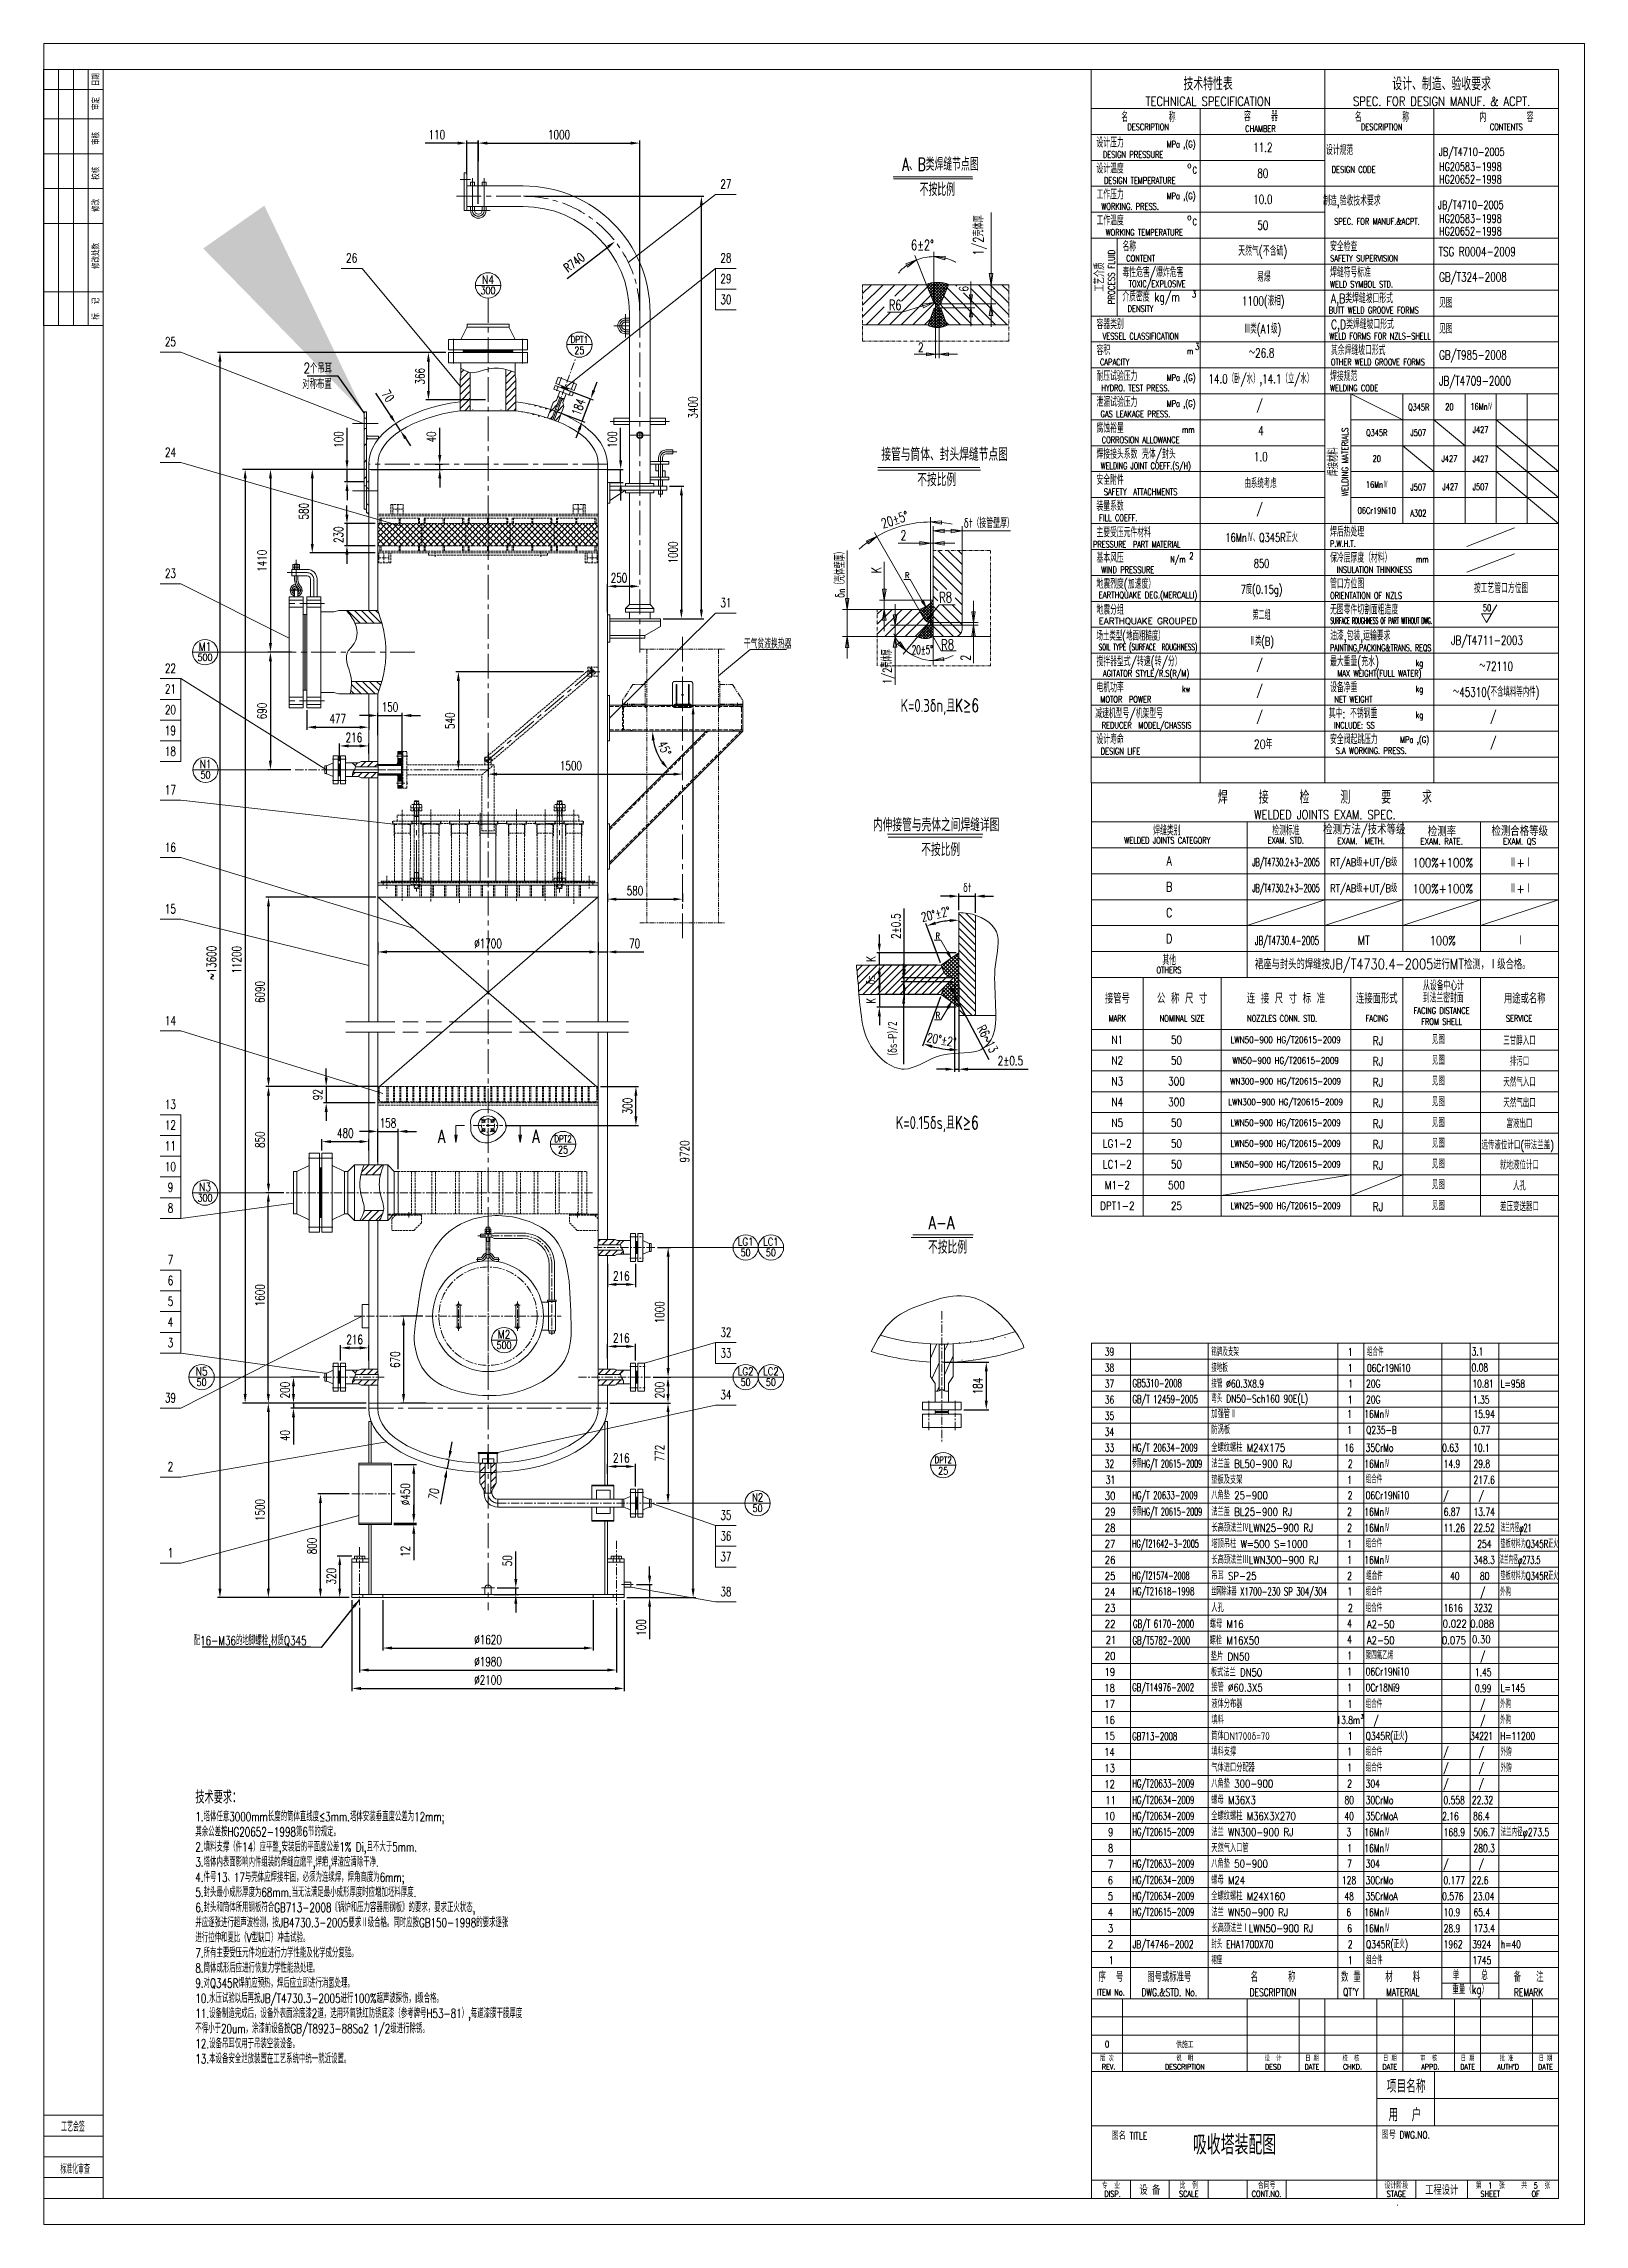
# Model space of a CAD drawing. Header units: millimetres. Extents: x -20190 to -19596, y -22267 to -21426.
import ezdxf
from ezdxf.enums import TextEntityAlignment as Align

# ---------------------------------------------------------------- set-up
doc = ezdxf.new("R2010")
doc.units = ezdxf.units.MM
for name, pattern in [('ACAD_ISO02W100', [11, 8, -3]), ('ACAD_ISO09W100', [45, 24, -3, 6, -3, 6, -3]), ('ACAD_ISO12W100', [22.4, 12, -3, 0.7, -3, 0.7, -3]), ('CENTER', [50.8, 31.75, -6.35, 6.35, -6.35]), ('PHANTOM2', [1.25, 0.625, -0.125, 0.125, -0.125, 0.125, -0.125])]:
    doc.linetypes.add(name, pattern=pattern)
doc.layers.get('0').update_dxf_attribs({"color": 3, "lineweight": 50})
for name, color, linetype, lineweight in [('1粗实线', 2, 'Continuous', 50), ('2', 7, 'Continuous', 20), ('3', 7, 'Continuous', 15), ('3虚线', 4, 'ACAD_ISO02W100', 20), ('4', 1, 'CENTER', 20), ('4中心线', 1, 'CENTER', 15), ('6双点划线', 5, 'ACAD_ISO09W100', 20), ('双点划线', 1, 'ACAD_ISO12W100', 9), ('壳体', 2, 'Continuous', 35), ('粗实线', 2, 'Continuous', 35), ('粗线', 2, 'Continuous', 35), ('虚线', 4, 'ACAD_ISO02W100', 9)]:
    doc.layers.add(name, color=color, linetype=linetype, lineweight=lineweight)
for name, color, linetype in [('3基线', 1, 'CENTER'), ('CEN', 1, 'CENTER'), ('center', 1, 'CENTER'), ('DIM', 4, 'Continuous'), ('DIV', 5, 'PHANTOM2'), ('HAT', 3, 'Continuous'), ('SYMBOL', 9, 'Continuous'), ('THK', 7, 'Continuous'), ('THN', 3, 'Continuous'), ('细线', 3, 'Continuous')]:
    doc.layers.add(name, color=color, linetype=linetype)
doc.styles.add('HZDX', font='SIMPLEX.shx', dxfattribs={"width": 0.8, "bigfont": 'HZDX.shx'})
doc.styles.add('HZFS', font='simplex.shx', dxfattribs={"width": 0.707, "height": 35, "bigfont": 'gbcbig.shx'})
doc.styles.add('HZTXT', font='complex.shx', dxfattribs={"width": 0.75, "bigfont": 'hzdx.shx'})
doc.styles.add('PC_TEXTSTYLE', font='romans.shx', dxfattribs={"width": 0.8, "bigfont": 'gbcbig.shx'})
doc.styles.add('SPM', font='romans.shx', dxfattribs={"width": 0.71, "height": 3.5, "bigfont": 'gbcbig.shx'})
doc.styles.add('SPRX1', font='romans.shx', dxfattribs={"width": 0.707, "bigfont": 'gbcbig.shx'})
doc.styles.get("Standard").update_dxf_attribs({"font": 'romans.shx', "width": 0.707, "bigfont": 'gbcbig.shx'})
doc.styles.add('T30', font='romans.shx', dxfattribs={"width": 0.68, "height": 30, "bigfont": 'gbcbig.shx'})
doc.dimstyles.new('SPM-20', dxfattribs={"dimtxt": 3.5, "dimasz": 3.5, "dimexe": 1, "dimexo": 1, "dimgap": 1.5, "dimtad": 1, "dimlfac": 20, "dimdsep": 46, "dimtxsty": 'SPM', "dimcen": 3.5, "dimclrd": 3, "dimclre": 3, "dimclrt": 3, "dimadec": 0, "dimazin": 0, "dimtfac": 1, "dimtmove": 0, "dimatfit": 3, "dimfxl": 1.25, "dimarcsym": 1})
doc.dimstyles.new('TYDIMSTYLE$7', dxfattribs={"dimscale": 25, "dimtxt": 3.125, "dimasz": 3.5, "dimexe": 1.5, "dimexo": 0, "dimgap": 1, "dimtad": 1, "dimdec": 4, "dimdsep": 46, "dimtxsty": 'Standard', "dimblk": 'CLOSED', "dimcen": 0, "dimclrd": 256, "dimclre": 256, "dimclrt": 256, "dimadec": 0, "dimazin": 0, "dimtfac": 0.707, "dimtdec": 4, "dimtmove": 0, "dimatfit": 3, "dimfxl": 1, "dimarcsym": 0})
pattern_1 = [(45, (-1274.0385, -39.225), (-1.34703842, 1.34703842), [])]
pattern_2 = [(315, (-20395.6023, -22616.7993), (3.18198, 3.18198), [])]
pattern_3 = [(45, (-20395.6023, -22616.7993), (-3.18198, 3.18198), [])]

msp = doc.modelspace()

# ---------------------------------------------------------------- texts
at = {"layer": '2', "color": 7, "lineweight": 13}
for s, height, style, width, p in [('27', 3.5, 'SPM', 0.71, (-19927.29321, -21480.63201)), ('26', 3.5, 'SPM', 0.71, (-20071.54219, -21509.10728)), ('28', 3.5, 'SPM', 0.71, (-19927.29321, -21509.10728)), ('29', 3.5, 'SPM', 0.71, (-19927.29321, -21517.10728)), ('30', 3.5, 'SPM', 0.71, (-19927.29321, -21525.10728)), ('25', 3.5, 'SPM', 0.71, (-20141.40298, -21541.39737)), ('24', 3.5, 'SPM', 0.71, (-20141.40298, -21584.00185)), ('23', 3.5, 'SPM', 0.71, (-20141.40298, -21630.72574)), ('31', 3.5, 'SPM', 0.71, (-19927.29321, -21642.04098)), ('干气贫液换热器', 3.5, 'HZFS', 0.75, (-19911.21181, -21657.5975)), ('22', 3.5, 'SPM', 0.71, (-20141.40298, -21667.30611)), ('21', 3.5, 'SPM', 0.71, (-20141.40298, -21675.30611)), ('20', 3.5, 'SPM', 0.71, (-20141.40298, -21683.30611)), ('19', 3.5, 'SPM', 0.71, (-20141.40298, -21691.30611)), ('18', 3.5, 'SPM', 0.71, (-20141.40298, -21699.30611)), ('17', 3.5, 'SPM', 0.71, (-20141.40298, -21714.18592)), ('内伸接管与壳体之间焊缝详图', 5.0000001, 'T30', 0.75, (-19846.24113, -21727.43366)), ('16', 3.5, 'SPM', 0.71, (-20141.40298, -21736.32645)), ('15', 3.5, 'SPM', 0.71, (-20141.40298, -21760.07419)), ('14', 3.5, 'SPM', 0.71, (-20141.40298, -21803.15351)), ('13', 3.5, 'SPM', 0.71, (-20141.40298, -21835.43809)), ('12', 3.5, 'SPM', 0.71, (-20141.40298, -21843.43809)), ('11', 3.5, 'SPM', 0.71, (-20141.40298, -21851.43809)), ('A', 5, 'T30', 0.75, (-20036.96494, -21847.79816)), ('A', 5, 'T30', 0.75, (-20000.61375, -21847.79816)), ('10', 3.5, 'SPM', 0.71, (-20141.40298, -21859.43809)), ('9', 3.5, 'SPM', 0.71, (-20141.40298, -21867.43809)), ('8', 3.5, 'SPM', 0.71, (-20141.40298, -21875.43809)), ('7', 3.5, 'SPM', 0.71, (-20141.40298, -21895.36452)), ('6', 3.5, 'SPM', 0.71, (-20141.40298, -21903.36452)), ('5', 3.5, 'SPM', 0.71, (-20141.40298, -21911.36452)), ('4', 3.5, 'SPM', 0.71, (-20141.40298, -21919.36452)), ('3', 3.5, 'SPM', 0.71, (-20141.40298, -21927.36452)), ('32', 3.5, 'SPM', 0.71, (-19927.29321, -21923.31333)), ('33', 3.5, 'SPM', 0.71, (-19927.29321, -21931.31333)), ('34', 3.5, 'SPM', 0.71, (-19927.29321, -21947.41089)), ('39', 3.5, 'SPM', 0.71, (-20141.40298, -21948.60605)), ('2', 3.5, 'SPM', 0.71, (-20141.40298, -21975.14313)), ('35', 3.5, 'SPM', 0.71, (-19927.29321, -21993.84839)), ('36', 3.5, 'SPM', 0.71, (-19927.29321, -22001.84839)), ('1', 3.5, 'SPM', 0.71, (-20141.40298, -22008.36993)), ('37', 3.5, 'SPM', 0.71, (-19927.29321, -22009.84839)), ('38', 3.5, 'SPM', 0.71, (-19927.29321, -22023.31519))]:
    msp.add_text(s, height=height, dxfattribs=dict(at, style=style, width=width)).set_placement(p, align=Align.MIDDLE)
for s, height, width, p in [('6±2°', 3.906211, 0.707, (-19855.9236, -21506.06256)), ('2', 3.49996, 0.707, (-19853.19782, -21545.34622)), ('20±5°', 3.359966, 0.6, (-19855.632, -21661.83874)), ('5', 3, 0.8, (-19780.10756, -22142.27225)), ('4', 3, 0.8, (-19780.08965, -22148.44725)), ('1', 3, 0.8, (-19779.75756, -22166.97225))]:
    msp.add_text(s, height=height, dxfattribs=dict(at, width=width)).set_placement(p)
at = {"layer": '2', "color": 7, "lineweight": 13, "width": 0.8}
for s, height, style, p in [('N4', 3.2, 'PC_TEXTSTYLE', (-20018.98937, -21517.46678)), ('300', 2.8, 'PC_TEXTSTYLE', (-20018.98937, -21521.63342)), ('DPT1', 2.5, 'PC_TEXTSTYLE', (-19983.77918, -21540.55003)), ('25', 2.8, 'PC_TEXTSTYLE', (-19983.77918, -21544.74282)), ('M1', 3.2, 'PC_TEXTSTYLE', (-20128.05413, -21658.92027)), ('500', 2.8, 'PC_TEXTSTYLE', (-20128.05413, -21663.08691)), ('N1', 3.2, 'PC_TEXTSTYLE', (-20127.88091, -21704.2328)), ('50', 2.8, 'PC_TEXTSTYLE', (-20127.88091, -21708.39944)), ('50', 3.125572, 'HZFS', (-19753.61133, -21810.55171)), ('见图', 3.125572, 'HZFS', (-19652.69068, -21810.55172)), ('三甘醇入口', 3.125572, 'HZFS', (-19621.38707, -21810.96113, 371.42684)), ('排污口', 3.125572, 'HZFS', (-19621.38707, -21818.96258)), ('天然气入口', 3.125572, 'HZFS', (-19621.38707, -21826.96404)), ('天然气出口', 3.125572, 'HZFS', (-19621.38707, -21834.9655)), ('富液出口', 3.125572, 'HZFS', (-19621.38707, -21842.96695)), ('DPT2', 2.5, 'PC_TEXTSTYLE', (-19990.06783, -21848.74982)), ('25', 2.8, 'PC_TEXTSTYLE', (-19990.06783, -21852.94261)), ('远传液位计口(带法兰盖)', 3.1255716, 'HZFS', (-19622.06611, -21851.23246)), ('就地液位计口', 3.125572, 'HZFS', (-19621.38707, -21858.96988)), ('300', 2.8, 'PC_TEXTSTYLE', (-20128.05413, -21871.46169)), ('N3', 3.2, 'PC_TEXTSTYLE', (-20128.05413, -21867.29505)), ('人孔', 3.125572, 'HZFS', (-19621.38707, -21866.97133)), ('差压变送器口', 3.125572, 'HZFS', (-19621.38707, -21874.9728)), ('LG1', 3, 'PC_TEXTSTYLE', (-19919.67414, -21888.42027)), ('LC1', 3, 'PC_TEXTSTYLE', (-19909.92036, -21888.42027)), ('50', 2.8, 'PC_TEXTSTYLE', (-19919.67414, -21892.58691)), ('50', 2.8, 'PC_TEXTSTYLE', (-19909.92036, -21892.58691)), ('500', 2.8, 'PC_TEXTSTYLE', (-20012.7971, -21928.32479)), ('M2', 3.2, 'PC_TEXTSTYLE', (-20012.7971, -21924.15815)), ('N5', 3.2, 'PC_TEXTSTYLE', (-20129.38726, -21938.42027)), ('LG2', 3, 'PC_TEXTSTYLE', (-19919.67414, -21938.42027)), ('LC2', 3, 'PC_TEXTSTYLE', (-19909.92036, -21938.42027)), ('50', 2.8, 'PC_TEXTSTYLE', (-20129.38726, -21942.58691)), ('50', 2.8, 'PC_TEXTSTYLE', (-19919.67414, -21942.58691)), ('50', 2.8, 'PC_TEXTSTYLE', (-19909.92036, -21942.58691)), ('DPT2', 2.5, 'PC_TEXTSTYLE', (-19843.52557, -21972.5427)), ('25', 2.8, 'PC_TEXTSTYLE', (-19843.52557, -21976.73549)), ('N2', 3, 'PC_TEXTSTYLE', (-19915.07955, -21987.01275)), ('50', 2.8, 'PC_TEXTSTYLE', (-19915.07955, -21991.17939))]:
    msp.add_text(s, height=height, dxfattribs=dict(at, style=style)).set_placement(p, align=Align.MIDDLE_CENTER)
at = {"layer": '2', "color": 7, "lineweight": 13, "width": 0.707}
for s, height, rotation, p in [('6', 3.49996, 90, (-19833.85493, -21522.03402)), ('R8', 4.03196, 0.88677515, (-19845.10657, -21642.04558)), ('R8', 4.03196, 0.88677515, (-19844.31237, -21660.27976)), ('1/2壳体厚', 3.359966, 90, (-19863.46242, -21673.39056))]:
    msp.add_text(s, height=height, rotation=rotation, dxfattribs=at).set_placement(p)
at = {"layer": '2', "color": 7, "lineweight": 13}
for s, height, style, width, p in [('接管与筒体、封头焊缝节点图', 5.0000001, 'T30', 0.75, (-19867.36461, -21587.33431)), ('不按比例', 5, 'T30', 0.75, (-19853.54525, -21597.11634)), ('不按比例', 5, 'T30', 0.75, (-19852.01459, -21739.75032)), ('不按比例', 5, 'T30', 0.75, (-19849.36182, -21893.03887)), ('39', 3, 'SPM', 0.71, (-19781.24923, -21932.32225)), ('38', 3, 'SPM', 0.71, (-19781.24923, -21938.49725)), ('接地板 ', 3, 'SPM', 0.71, (-19740.18256, -21938.60008)), ('铭牌及支架', 3, 'SPM', 0.71, (-19740.18256, -21932.42508)), ('1', 3, 'SPM', 0.71, (-19687.5496, -21932.42508)), ('1', 3, 'SPM', 0.71, (-19687.5496, -21938.60008)), ('组合件', 3, 'SPM', 0.71, (-19680.18256, -21932.42508)), ('06Cr19Ni10', 3, 'SPM', 0.71, (-19680.18256, -21938.60008)), ('3.1', 3, 'SPM', 0.71, (-19639.87339, -21932.24194)), ('0.08', 3, 'SPM', 0.71, (-19639.87339, -21938.41694)), ('37', 3, 'SPM', 0.71, (-19781.24923, -21944.67225)), ('GB5310-2008', 3, 'SPM', 0.65, (-19770.58503, -21944.44028)), ('接管 %%C60.3X8.9', 3, 'SPM', 0.71, (-19740.18256, -21944.67225)), ('1', 3, 'SPM', 0.71, (-19687.3884, -21944.67225)), ('20G', 3, 'SPM', 0.71, (-19680.53756, -21944.60535)), ('10.81', 3, 'SPM', 0.71, (-19639.53756, -21944.67225)), ('L=958', 3, 'SPM', 0.71, (-19628.6559, -21944.67225)), ('36', 3, 'SPM', 0.71, (-19781.24923, -21950.84725)), ('35', 3, 'SPM', 0.71, (-19781.24923, -21957.02225)), ('GB/T 12459-2005', 3, 'SPM', 0.65, (-19770.58503, -21950.61528)), ('加强管Ⅱ', 3, 'SPM', 0.8, (-19740.18256, -21956.35791)), ('弯头 DN50-Sch160 90E(L)', 3, 'SPM', 0.71, (-19740.18256, -21950.42745)), ('1', 3, 'SPM', 0.71, (-19687.79306, -21956.35791)), ('1', 3, 'SPM', 0.71, (-19687.5659, -21950.84725)), ('16MnⅣ', 3, 'SPM', 0.71, (-19681.18256, -21956.35791)), ('20G', 3, 'SPM', 0.71, (-19680.53756, -21950.78035)), ('1.35', 3, 'SPM', 0.71, (-19639.34719, -21950.84725)), ('15.94', 3, 'SPM', 0.71, (-19639.11316, -21956.35791)), ('34', 3, 'SPM', 0.71, (-19781.24923, -21963.19725)), ('防涡板', 3, 'SPM', 0.8, (-19740.18256, -21962.53291)), ('1', 3, 'SPM', 0.71, (-19687.79306, -21962.53291)), ('Q235-B', 3, 'SPM', 0.71, (-19680.50008, -21962.53291)), ('0.77', 3, 'SPM', 0.71, (-19639.11316, -21962.53291)), ('33', 3, 'SPM', 0.71, (-19781.24923, -21969.37225)), ('HG/T 20634-2009', 3, 'SPM', 0.65, (-19770.70454, -21969.30475)), ('全螺纹螺柱 M24X175', 3, 'SPM', 0.8, (-19740.18256, -21969.37225)), ('16', 3, 'SPM', 0.71, (-19688.90938, -21969.37225)), ('35CrMo', 3, 'SPM', 0.71, (-19680.68256, -21969.37225)), ('0.63', 3, 'SPM', 0.71, (-19651.18256, -21969.37225)), ('10.1', 3, 'SPM', 0.71, (-19639.28897, -21969.37225)), ('32', 3, 'SPM', 0.71, (-19781.24923, -21975.54725)), ('31', 3, 'SPM', 0.71, (-19780.89423, -21981.72225)), ('参照HG/T 20615-2009', 3, 'SPM', 0.6, (-19770.6942, -21975.47975)), ('法兰盖 BL50-900 RJ', 3, 'SPM', 0.8, (-19740.18256, -21975.54725)), ('垫板及支架', 3, 'SPM', 0.8, (-19740.18256, -21981.72225)), ('2', 3, 'SPM', 0.71, (-19687.52937, -21975.54725)), ('1', 3, 'SPM', 0.71, (-19687.79306, -21981.72225)), ('16MnⅣ', 3, 'SPM', 0.71, (-19681.18256, -21975.54725)), ('组合件', 3, 'SPM', 0.71, (-19680.68256, -21981.54725)), ('14.9', 3, 'SPM', 0.71, (-19650.61204, -21975.54725)), ('29.8', 3, 'SPM', 0.71, (-19639.11316, -21975.54725)), ('217.6', 3, 'SPM', 0.71, (-19639.11316, -21981.72225)), ('30', 3, 'SPM', 0.8, (-19781.24923, -21987.89725)), ('HG/T 20633-2009', 3, 'SPM', 0.65, (-19770.70256, -21987.65475)), ('八角垫 25-900', 3, 'SPM', 0.8, (-19740.18256, -21987.72225)), ('2', 3, 'SPM', 0.71, (-19687.59489, -21987.72225)), ('06Cr19Ni10', 3, 'SPM', 0.71, (-19680.68256, -21987.72225)), ('/', 3, 'SPM', 0.71, (-19650.68256, -21987.72225)), ('/', 3, 'SPM', 0.71, (-19637.12664, -21987.72225)), ('29', 3, 'SPM', 0.8, (-19781.19006, -21994.07225)), ('参照HG/T 20615-2009', 3, 'SPM', 0.6, (-19770.6942, -21994.00475)), ('法兰盖 BL25-900 RJ', 3, 'SPM', 0.8, (-19740.18256, -21994.07225)), ('2', 3, 'SPM', 0.71, (-19687.80119, -21994.07225)), ('16MnⅣ', 3, 'SPM', 0.71, (-19681.18256, -21994.07225)), ('6.87', 3, 'SPM', 0.71, (-19650.61204, -21994.07225)), ('13.74', 3, 'SPM', 0.71, (-19639.11316, -21994.07225)), ('28', 3, 'SPM', 0.8, (-19781.24923, -22000.24725)), ('27', 3, 'SPM', 0.8, (-19781.24923, -22006.42225)), ('HG/T21642-3-2005', 3, 'SPM', 0.6, (-19770.6942, -22006.35475)), ('塔顶吊柱 W=500 S=1000', 3, 'SPM', 0.8, (-19740.18256, -22006.42225)), ('长高颈法兰ⅣLWN25-900 RJ', 3, 'SPM', 0.8, (-19740.18256, -22000.24725)), ('2', 3, 'SPM', 0.71, (-19687.79306, -22000.24725)), ('1', 3, 'SPM', 0.71, (-19687.80119, -22006.42225)), ('16MnⅣ', 3, 'SPM', 0.71, (-19681.18256, -22000.24725)), ('组合件', 3, 'SPM', 0.71, (-19680.68256, -22006.24725)), ('11.26', 3, 'SPM', 0.71, (-19650.61204, -22000.24725)), ('22.52', 3, 'SPM', 0.71, (-19639.11316, -22000.24725)), ('254', 3, 'SPM', 0.71, (-19637.66871, -22006.42225)), ('法兰内径φ21', 3, 'SPM', 0.6, (-19628.68256, -22000.24725)), ('垫板材料为Q345R正火', 3, 'SPM', 0.65, (-19628.68256, -22006.42225)), ('26', 3, 'SPM', 0.8, (-19781.24923, -22012.59725)), ('长高颈法兰ⅢLWN300-900 RJ', 3, 'SPM', 0.8, (-19740.18256, -22012.59725)), ('1', 3, 'SPM', 0.71, (-19687.79306, -22012.59725)), ('16MnⅣ', 3, 'SPM', 0.71, (-19681.18256, -22012.59725)), ('348.3', 3, 'SPM', 0.71, (-19639.11316, -22012.59725)), ('法兰内径φ273.5', 3, 'SPM', 0.6, (-19629.19365, -22012.59725)), ('25', 3, 'SPM', 0.8, (-19781.24923, -22018.77225)), ('HG/T21574-2008', 3, 'SPM', 0.6, (-19770.6942, -22018.70475)), ('HG/T21618-1998', 3, 'SPM', 0.65, (-19770.70256, -22024.70475)), ('丝网除沫器 X1700-230 SP 304/304', 3, 'SPM', 0.65, (-19740.18256, -22024.77225)), ('吊耳 SP-25', 3, 'SPM', 0.8, (-19740.18256, -22018.77225)), ('2', 3, 'SPM', 0.71, (-19687.80119, -22018.77225)), ('组合件', 3, 'SPM', 0.71, (-19680.68256, -22024.77225)), ('组合件', 3, 'SPM', 0.71, (-19680.49086, -22018.77225)), ('40', 3, 'SPM', 0.71, (-19648.13964, -22018.77225)), ('80', 3, 'SPM', 0.71, (-19636.64076, -22018.77225)), ('/', 3, 'SPM', 0.68, (-19636.44792, -22024.94725)), ('垫板材料为Q345R正火', 3, 'SPM', 0.65, (-19628.68256, -22018.77225)), ('24', 3, 'SPM', 0.8, (-19781.3084, -22024.94725)), ('23', 3, 'SPM', 0.8, (-19781.24923, -22031.12225)), ('人孔', 3, 'SPM', 0.8, (-19740.18256, -22031.12225)), ('2', 3, 'SPM', 0.71, (-19687.49188, -22031.12225)), ('1', 3, 'SPM', 0.71, (-19687.72425, -22024.77225)), ('组合件', 3, 'SPM', 0.71, (-19680.7262, -22031.12225)), ('1616', 3, 'SPM', 0.71, (-19650.61204, -22031.12225)), ('3232', 3, 'SPM', 0.71, (-19639.11316, -22031.12225)), ('外购', 3, 'SPM', 0.71, (-19628.84923, -22024.94725)), ('22', 3, 'SPM', 0.8, (-19781.24923, -22037.29725)), ('GB/T 6170-2000', 3, 'SPM', 0.65, (-19770.37673, -22037.26058)), ('螺母 M16', 3, 'SPM', 0.8, (-19740.77449, -22037.34209)), ('4', 3, 'SPM', 0.71, (-19687.78708, -22037.12225)), ('A2-50', 3, 'SPM', 0.8, (-19680.2394, -22037.42959)), ('0.022', 3, 'SPM', 0.8, (-19650.98095, -22037.19357)), ('0.088', 3, 'SPM', 0.8, (-19640.38256, -22037.2149)), ('20', 3, 'SPM', 0.8, (-19781.24923, -22049.64725)), ('21', 3, 'SPM', 0.8, (-19780.89423, -22043.47225)), ('GB/T5782-2000', 3, 'SPM', 0.65, (-19770.57569, -22043.64589)), ('螺栓 M16X50', 3, 'SPM', 0.8, (-19740.8376, -22043.67593)), ('垫片 DN50', 3, 'SPM', 0.8, (-19740.37619, -22049.85944)), ('4', 3, 'SPM', 0.71, (-19687.78708, -22043.29725)), ('1', 3, 'SPM', 0.71, (-19687.78708, -22049.47225)), ('聚四氟乙烯', 3, 'SPM', 0.71, (-19680.68256, -22049.47225)), ('A2-50', 3, 'SPM', 0.8, (-19680.2394, -22043.60459)), ('0.075', 3, 'SPM', 0.8, (-19651.29258, -22043.59683)), ('0.30', 3, 'SPM', 0.8, (-19639.7236, -22043.25223)), ('/', 3, 'SPM', 0.68, (-19636.44792, -22049.64725)), ('19', 3, 'SPM', 0.8, (-19781.36756, -22055.82225)), ('板式法兰 DN50', 3, 'SPM', 0.8, (-19740.3701, -22055.9873)), ('1', 3, 'SPM', 0.71, (-19687.78708, -22055.64725)), ('06Cr19Ni10', 3, 'SPM', 0.71, (-19680.68256, -22055.64725)), ('1.45', 3, 'SPM', 0.71, (-19638.56984, -22055.90173)), ('18', 3, 'SPM', 0.8, (-19781.42673, -22061.99725)), ('GB/T14976-2002', 3, 'SPM', 0.65, (-19770.70256, -22061.75475)), ('接管 %%C60.3X5', 3, 'SPM', 0.8, (-19740.18256, -22061.82225)), ('1', 3, 'SPM', 0.71, (-19687.78708, -22061.82225)), ('0Cr18Ni9', 3, 'SPM', 0.71, (-19680.68256, -22061.82225)), ('0.99', 3, 'SPM', 0.71, (-19638.56984, -22062.07673)), ('L=145', 3, 'SPM', 0.71, (-19628.68256, -22061.99725)), ('17', 3, 'SPM', 0.8, (-19781.42673, -22068.17225)), ('16', 3, 'SPM', 0.8, (-19781.42673, -22074.34725)), ('填料', 3, 'SPM', 0.8, (-19740.18256, -22074.34725)), ('液体分布器', 3, 'SPM', 0.8, (-19740.18256, -22068.17225)), ('13.8m', 3, 'SPM', 0.71, (-19691.97424, -22074.34725)), ('1', 3, 'SPM', 0.71, (-19687.6509, -22068.17225)), ('3', 1.5, 'SPM', 0.71, (-19682.59878, -22072.20947)), ('组合件', 3, 'SPM', 0.71, (-19680.68256, -22068.17225)), ('/', 3, 'SPM', 0.68, (-19677.5944, -22074.34725)), ('/', 3, 'SPM', 0.68, (-19636.44792, -22068.17225)), ('/', 3, 'SPM', 0.68, (-19636.44792, -22074.34725)), ('外购', 3, 'SPM', 0.71, (-19628.84923, -22068.17225)), ('外购', 3, 'SPM', 0.71, (-19628.84923, -22074.34725)), ('15', 3, 'SPM', 0.8, (-19781.42673, -22080.52225)), ('GB713-2008', 3, 'SPM', 0.65, (-19770.70256, -22080.61623)), ('筒体DN1700δ=70', 3, 'SPM', 0.8, (-19740.18256, -22080.52225)), ('1', 3, 'SPM', 0.71, (-19687.5767, -22080.52225)), ('Q345R(正火)', 3, 'SPM', 0.71, (-19680.68256, -22080.52225)), ('34221', 3, 'SPM', 0.68, (-19640.38256, -22080.52225)), ('H=11200', 3, 'SPM', 0.71, (-19628.84923, -22080.52225)), ('14', 3, 'SPM', 0.8, (-19781.4859, -22086.69725)), ('填料支撑', 3, 'SPM', 0.8, (-19740.18256, -22086.52225)), ('1', 3, 'SPM', 0.71, (-19687.78708, -22086.52225)), ('组合件', 3, 'SPM', 0.71, (-19680.68256, -22086.52225)), ('/', 3, 'SPM', 0.71, (-19650.68256, -22086.52225)), ('/', 3, 'SPM', 0.71, (-19637.12664, -22086.52225)), ('外购', 3, 'SPM', 0.71, (-19628.68256, -22086.69725)), ('13', 3, 'SPM', 0.8, (-19781.42673, -22092.87225)), ('12', 3, 'SPM', 0.8, (-19781.42673, -22099.04725)), ('HG/T20633-2009', 3, 'SPM', 0.65, (-19770.70256, -22098.80475)), ('气体进口分配器', 3, 'SPM', 0.8, (-19740.18256, -22092.69725)), ('八角垫 300-900', 3, 'SPM', 0.8, (-19740.18256, -22098.87225)), ('2', 3, 'SPM', 0.71, (-19687.78708, -22098.87225)), ('1', 3, 'SPM', 0.71, (-19687.78708, -22092.69725)), ('组合件', 3, 'SPM', 0.71, (-19680.68256, -22092.69725)), ('304', 3, 'SPM', 0.71, (-19680.68256, -22098.87225)), ('/', 3, 'SPM', 0.71, (-19650.68256, -22092.69725)), ('/', 3, 'SPM', 0.71, (-19650.68256, -22098.87225)), ('/', 3, 'SPM', 0.71, (-19637.12664, -22092.69725)), ('/', 3, 'SPM', 0.71, (-19637.12664, -22098.87225)), ('外购', 3, 'SPM', 0.71, (-19628.68256, -22092.87225)), ('11', 3, 'SPM', 0.8, (-19781.07173, -22105.22225)), ('HG/T20634-2009', 3, 'SPM', 0.65, (-19770.70256, -22105.15475)), ('螺母 M36X3', 3, 'SPM', 0.8, (-19740.18256, -22105.22225)), ('80', 3, 'SPM', 0.71, (-19688.84259, -22105.22225)), ('30CrMo', 3, 'SPM', 0.71, (-19680.68256, -22105.22225)), ('0.558', 3, 'SPM', 0.71, (-19650.68256, -22105.22225)), ('22.32', 3, 'SPM', 0.71, (-19639.74206, -22105.22225)), ('10', 3, 'SPM', 0.8, (-19781.42673, -22111.39725)), ('HG/T20634-2009', 3, 'SPM', 0.65, (-19770.70454, -22111.32975)), ('HG/T20615-2009', 3, 'SPM', 0.65, (-19770.6942, -22117.50475)), ('全螺纹螺柱 M36X3X270', 3, 'SPM', 0.8, (-19740.18256, -22111.39725)), ('40', 3, 'SPM', 0.71, (-19688.90938, -22111.39725)), ('35CrMoA', 3, 'SPM', 0.71, (-19680.68256, -22111.39725)), ('2.16', 3, 'SPM', 0.71, (-19651.18256, -22111.39725)), ('86.4', 3, 'SPM', 0.71, (-19639.28897, -22111.39725)), ('8', 3, 'SPM', 0.8, (-19780.01373, -22123.74725)), ('9', 3, 'SPM', 0.8, (-19780.00673, -22117.57225)), ('法兰 WN300-900 RJ', 3, 'SPM', 0.8, (-19740.18256, -22117.57225)), ('天然气入口管', 3, 'SPM', 0.8, (-19740.18256, -22123.74725)), ('3', 3, 'SPM', 0.71, (-19688.10237, -22117.57225)), ('1', 3, 'SPM', 0.71, (-19687.79306, -22123.74725)), ('16MnⅣ', 3, 'SPM', 0.71, (-19681.18256, -22117.57225)), ('16MnⅣ', 3, 'SPM', 0.71, (-19681.18256, -22123.74725)), ('168.9', 3, 'SPM', 0.71, (-19650.61204, -22117.57225)), ('506.7', 3, 'SPM', 0.71, (-19639.11316, -22117.57225)), ('280.3', 3, 'SPM', 0.71, (-19639.11316, -22123.74725)), ('法兰内径φ273.5', 3, 'SPM', 0.71, (-19628.68256, -22117.57225)), ('7', 3, 'SPM', 0.8, (-19780.0659, -22129.92225)), ('HG/T20633-2009', 3, 'SPM', 0.65, (-19770.70256, -22129.67975)), ('八角垫 50-900', 3, 'SPM', 0.8, (-19740.18256, -22129.74725)), ('7', 3, 'SPM', 0.71, (-19687.7757, -22129.74725)), ('304', 3, 'SPM', 0.71, (-19680.68256, -22129.74725)), ('/', 3, 'SPM', 0.71, (-19650.68256, -22129.74725)), ('/', 3, 'SPM', 0.71, (-19637.12664, -22129.74725)), ('6', 3, 'SPM', 0.8, (-19780.12506, -22136.09725)), ('HG/T20634-2009', 3, 'SPM', 0.65, (-19770.70454, -22142.20475)), ('HG/T20634-2009', 3, 'SPM', 0.65, (-19770.70256, -22136.02975)), ('全螺纹螺柱 M24X160', 3, 'SPM', 0.8, (-19740.18256, -22142.27225)), ('螺母 M24', 3, 'SPM', 0.8, (-19740.18256, -22136.09725)), ('128', 3, 'SPM', 0.71, (-19689.81167, -22136.09725)), ('30CrMo', 3, 'SPM', 0.71, (-19680.68256, -22136.09725)), ('0.177', 3, 'SPM', 0.71, (-19650.68256, -22136.09725)), ('22.6', 3, 'SPM', 0.71, (-19639.74206, -22136.09725)), ('HG/T20615-2009', 3, 'SPM', 0.65, (-19770.6942, -22148.37975)), ('法兰 WN50-900 RJ', 3, 'SPM', 0.8, (-19740.18256, -22148.44725)), ('48', 3, 'SPM', 0.71, (-19688.90938, -22142.27225)), ('6', 3, 'SPM', 0.71, (-19688.10237, -22148.44725)), ('16MnⅣ', 3, 'SPM', 0.71, (-19681.18256, -22148.44725)), ('35CrMoA', 3, 'SPM', 0.71, (-19680.68256, -22142.27225)), ('0.576', 3, 'SPM', 0.71, (-19651.18256, -22142.27225)), ('10.9', 3, 'SPM', 0.71, (-19650.61204, -22148.44725)), ('23.04', 3, 'SPM', 0.71, (-19639.28897, -22142.27225)), ('65.4', 3, 'SPM', 0.71, (-19639.11316, -22148.44725)), ('3', 3, 'SPM', 0.8, (-19780.0659, -22154.62225)), ('长高颈法兰ⅠLWN50-900 RJ', 3, 'SPM', 0.8, (-19740.18256, -22154.62225)), ('6', 3, 'SPM', 0.71, (-19687.79306, -22154.62225)), ('16MnⅣ', 3, 'SPM', 0.71, (-19681.18256, -22154.62225)), ('28.9', 3, 'SPM', 0.71, (-19650.61204, -22154.62225)), ('173.4', 3, 'SPM', 0.71, (-19639.11316, -22154.62225)), ('2', 3, 'SPM', 0.8, (-19780.0659, -22160.79725)), ('JB/T4746-2002', 3, 'SPM', 0.7, (-19770.51671, -22160.79725)), ('裙座', 3, 'SPM', 0.71, (-19740.18256, -22166.97225)), ('封头 EHA1700X70', 3, 'SPM', 0.71, (-19740.18256, -22160.79725)), ('2', 3, 'SPM', 0.71, (-19687.5659, -22160.79725)), ('1', 3, 'SPM', 0.71, (-19687.51842, -22166.97225)), ('组合件', 3, 'SPM', 0.71, (-19680.53756, -22166.97225)), ('Q345R(正火)', 3, 'SPM', 0.71, (-19680.53756, -22160.79725)), ('1962', 3, 'SPM', 0.71, (-19650.61482, -22160.79725)), ('3924', 3, 'SPM', 0.71, (-19639.61482, -22160.79725)), ('1745', 3, 'SPM', 0.71, (-19639.53756, -22166.97225)), ('h=40', 3, 'SPM', 0.71, (-19628.61482, -22160.79725))]:
    msp.add_text(s, height=height, dxfattribs=dict(at, style=style, width=width)).set_placement(p)
at = {"layer": '2', "color": 7, "lineweight": 13, "style": 'T30', "width": 0.75}
msp.add_text('A-A', height=5, dxfattribs=at).set_placement((-19844.18981, -21883.5467), align=Align.CENTER)
at = {"layer": '2', "color": 7, "lineweight": 13}
for s, insert, char_height, width, attachment_point, style in [('A、B类焊缝节点图', (-19859.36315, -21470.4647), 5, 75.1217301, 1, 'T30'), ('不按比例', (-19852.58529, -21480.21222), 5, 43.4733236, 1, 'T30'), ('K=0.3δn,且K≥6', (-19844.86817, -21679.14542), 5.0000001, 54.467343, 2, 'T30'), ('K=0.15δs,且K≥6', (-19845.8369, -21839.98397), 5.0000001, 54.467343, 2, 'T30'), ('序  号', (-19778.88256, -22171.79725), 4, 15, 5, 'SPRX1'), ('图号或标准号', (-19756.38256, -22171.79725), 4, 30, 5, 'SPRX1'), ('名      称', (-19716.38256, -22171.79725), 4, 50, 5, 'SPRX1'), ('数 量', (-19686.38256, -22171.79725), 4, 10, 5, 'SPRX1'), ('材    料', (-19666.38256, -22171.79725), 4, 30, 5, 'SPRX1'), ('单', (-19645.88256, -22171.29725), 3.5, 11, 5, 'SPRX1'), ('总', (-19634.88256, -22171.29725), 3.5, 11, 5, 'SPRX1'), ('备   注', (-19617.88256, -22171.79725), 4, 23, 5, 'SPRX1'), ('ITEM No.', (-19778.88256, -22177.79725), 2.5, 15, 5, 'SPRX1'), ('DWG.&STD. No.', (-19756.38256, -22177.79725), 3, 30, 5, 'SPRX1'), ('DESCRIPTION', (-19716.38256, -22177.79725), 3, 50, 5, 'SPRX1'), ("QT'Y", (-19686.38256, -22177.79725), 3, 10, 5, 'SPRX1'), ('MATERIAL', (-19666.38256, -22177.79725), 3, 30, 5, 'SPRX1'), ('重量（kg）', (-19640.38256, -22177.29725), 3.5, 22, 5, 'SPRX1'), ('REMARK', (-19617.88256, -22177.79725), 3, 23, 5, 'SPRX1')]:
    msp.add_mtext(s, dxfattribs=dict(at, insert=insert, char_height=char_height, width=width, attachment_point=attachment_point, style=style))
at = {"layer": '2', "color": 7, "lineweight": 13, "attachment_point": 5}
for s, insert, char_height, rotation in [('1/2壳体厚', (-19829.32132, -21500.39775), 3.906211, 90), ('20%%p5%%d', (-19862.20996, -21610.01715), 3.749963, 18.05639444), ('δ{\\H0.7143x;n}（壳体壁厚）', (-19883.34074, -21630.49327), 3.7499625, 90), ('K', (-19869.32916, -21629.45588), 3.74996, 90), ('2', (-19834.92359, -21663.26185), 3.74996, 90)]:
    msp.add_mtext(s, dxfattribs=dict(at, insert=insert, char_height=char_height, rotation=rotation))
at = {"layer": '2', "color": 7, "lineweight": 13}
for s, insert, char_height, attachment_point in [('R6', (-19862.06111, -21527.24081), 3.906211, 5), ('2个吊耳', (-20079.12158, -21553.5823), 4, 9), ('对称布置', (-20079.25113, -21559.64278), 4, 9), ('δt（接管壁厚）', (-19825.98399, -21611.34167), 3.749963, 5), ('2', (-19858.84784, -21616.04239), 3.74996, 5), ('R', (-19857.40851, -21631.48208), 2.24998, 5), ('R', (-19845.61085, -21770.49729), 2.43748, 5), ('R', (-19845.55719, -21801.16371), 2.43748, 5)]:
    msp.add_mtext(s, dxfattribs=dict(at, insert=insert, char_height=char_height, attachment_point=attachment_point))
at = {"layer": '2', "color": 7, "lineweight": 13, "insert": (-20088.93799, -22045.02432), "char_height": 3.5, "attachment_point": 9, "style": 'SPM'}
msp.add_mtext('配16-M36的地脚螺栓,材质Q345', dxfattribs=at)
at = {"layer": '2', "color": 7, "lineweight": 13, "insert": (-20131.80513, -22100.02334), "char_height": 3.5, "width": 212.2930537, "attachment_point": 1}
msp.add_mtext('{\\H1.429x;技术要求：}\\P1.塔体任意3000mm长度的筒体直线度≤3mm.塔体安装垂直度公差为12mm;\\P其余公差按HG20652-1998第6节的规定。\\P2.填料支撑（件14）应平整,安装后的平面度公差1% Di,且不大于5mm.\\P3.塔体内表面影响内件组装的焊缝应磨平,焊疤,焊渣应清除干净.\\P4.件号13、17与壳体应焊接牢固，必须为连续焊，焊角高度为6mm;\\P5.封头最小成形厚度为68mm.当无法满足最小成形厚度时应增加坯料厚度.\\P6.封头和筒体所用钢板符合GB713-2008《锅炉和压力容器用钢板》的要求，要求正火状态,\\P并应逐张进行超声波检测，按JB4730.3-2005要求Ⅱ级合格。同时应按GB150-1998的要求逐张\\P进行拉伸和夏比（V型缺口）冲击试验。\\P7.所有主要受压元件均应进行力学性能及化学成分复验。\\P8.筒体成形后应进行恢复力学性能热处理。\\P9.对Q345R焊前应预热，焊后应立即进行消氢处理。\\P10.水压试验以后再按JB/T4730.3-2005进行100%超声波探伤，I级合格。\\P11.设备制造完成后，设备外表面涂底漆2道，选用环氧铁红防锈底漆（参考牌号H53-81）,每道漆膜干膜厚度\\P不得小于20um，涂漆前设备按GB/T8923-88Sa2 1/2级进行除锈。\\P12.设备吊耳仅用于吊装空装设备。\\P13.本设备安全泄放装置在工艺系统中统一就近设置。', dxfattribs=at)
at = {"layer": '3', "color": 7, "lineweight": 13}
for s, p in [('日期', (-20168.79944, -21440.33064)), ('审定', (-20168.79944, -21449.57721)), ('审核', (-20168.79944, -21463.01769)), ('校核', (-20168.79944, -21476.45817)), ('修改', (-20168.79944, -21488.82306)), ('修改处数', (-20168.79944, -21508.32328)), ('标  记', (-20168.79944, -21528.67204))]:
    msp.add_text(s, height=2.5, rotation=90, dxfattribs=at).set_placement(p, align=Align.CENTER)
at = {"layer": '3', "color": 7, "lineweight": 13, "style": 'HZTXT', "width": 0.75}
for s, height, p in [('0', 2.61137, (-19780.3805, -22197.79704)), ('供施工', 2.331579, (-19750.38085, -22197.79704)), ('版 次', 2.051789, (-19780.3805, -22203.04698)), (' REV.', 2.051789, (-19780.3805, -22206.54694)), ('DESCRIPTION', 2.0517891, (-19750.38085, -22206.54694)), ('说  明', 2.051789, (-19750.38085, -22203.04698)), ('DESD', 2.051789, (-19716.38126, -22206.54476)), ('设  计', 2.051789, (-19716.38126, -22203.04698)), ('DATE', 2.051789, (-19701.38143, -22206.54476)), ('日 期', 2.051789, (-19701.38143, -22203.04698)), ('校  核', 2.051789, (-19686.38161, -22203.04698)), (' CHKD.', 2.051789, (-19686.38161, -22206.54476)), ('DATE', 2.051789, (-19671.38179, -22206.54476)), ('日 期', 2.051789, (-19671.38179, -22203.04698)), (' APPD.', 2.051789, (-19656.38197, -22206.54476)), ('审  核', 2.051789, (-19656.38197, -22203.04698)), ('DATE', 2.051789, (-19641.38215, -22206.54476)), ('日 期', 2.051789, (-19641.38215, -22203.04698)), (" AUTH'D", 2.051789, (-19626.38232, -22206.54476)), ('批 准', 2.051789, (-19626.38232, -22203.04698)), ('DATE', 2.051789, (-19611.3825, -22206.54476)), ('日 期', 2.051789, (-19611.3825, -22203.04698)), ('图名 TITLE', 2.797894, (-19771.75153, -22232.81445)), ('吸收塔装配图', 7.502606, (-19731.22462, -22236.24522)), ('专  业', 2.331579, (-19778.88051, -22252.0464)), (' DISP.', 2.331579, (-19778.88051, -22255.54636)), ('设 备', 3.26421, (-19763.88069, -22253.79638)), ('SCALE', 2.331579, (-19748.88087, -22255.54636)), ('比  例', 2.331579, (-19748.88087, -22252.0464)), ('CONT.NO.', 2.331579, (-19718.88123, -22255.54636)), ('合同号', 2.331579, (-19718.88123, -22252.0464)), ('STAGE', 2.331579, (-19668.88182, -22255.54636)), ('设计阶段', 2.331579, (-19668.88182, -22252.0464)), ('工程设计', 3.26421, (-19651.38203, -22253.79638)), ('第  1  张', 2.331579, (-19632.63225, -22252.0464)), ('SHEET', 2.331579, (-19632.63225, -22255.54636)), ('共  5  张', 2.331579, (-19615.13246, -22252.0464)), ('OF', 2.331579, (-19615.13246, -22255.54636))]:
    msp.add_text(s, height=height, dxfattribs=at).set_placement(p, align=Align.MIDDLE)
for s, p in [('项目名称', (-19665.06994, -22216.53512)), ('用  户', (-19665.55189, -22227.54515))]:
    msp.add_text(s, height=5.001737, dxfattribs=at).set_placement(p, align=Align.CENTER)
at = {"layer": '3', "color": 7, "lineweight": 13, "width": 0.65}
for s, p in [('工艺会签', (-20178.97079, -22231.47269)), ('标准化审查', (-20178.15997, -22247.77956))]:
    msp.add_text(s, height=3.5, dxfattribs=at).set_placement(p, align=Align.CENTER)
at = {"layer": '3', "color": 7, "lineweight": 13, "style": 'HZTXT', "width": 0.75}
msp.add_text('图号 DWG.NO.', height=2.797894, dxfattribs=at).set_placement((-19674.52019, -22234.21339))
at = {"layer": 'THK', "color": 7, "lineweight": 13}
for s, height, width, p in [('技术特性表', 5.001339, 0.8, (-19741.42049, -21444.46199)), ('设计、制造、验收要求', 5.001339, 0.8, (-19651.39634, -21444.46199)), ('TECHNICAL SPECIFICATION', 3.5009372, 0.8, (-19741.42049, -21450.4636)), ('SPEC. FOR DESIGN MANUF. & ACPT.', 3.5009372, 0.8, (-19651.39634, -21450.4636)), ('DESCRIPTION', 2.5006708, 0.75, (-19764.521, -21459.83439)), ('DESCRIPTION', 2.5006708, 0.75, (-19764.521, -21459.83439)), ('CHAMBER ', 2.500671, 0.75, (-19720.59456, -21460.50729)), ('DESCRIPTION', 2.5006708, 0.75, (-19674.49685, -21459.83439)), ('DESCRIPTION', 2.5006708, 0.75, (-19674.49685, -21459.83439)), ('CONTENTS', 2.500671, 0.75, (-19626.48397, -21459.83439)), ('DESIGN PRESSURE', 2.5006694, 0.75, (-19770.30468, -21470.48127)), ('DESIGN CODE', 2.5006694, 0.75, (-19685.33521, -21476.25397)), ('DESIGN TEMPERATURE', 2.5006694, 0.75, (-19767.75094, -21480.48395)), ('DESIGN TEMPERATURE', 2.5006694, 0.75, (-19767.75094, -21480.48395)), ('WORKING. PRESS.', 2.5006694, 0.75, (-19771.47441, -21490.48664)), ('WORKING TEMPERATURE', 2.5006694, 0.75, (-19766.01689, -21500.48932)), ('SPEC. FOR MANUF.&ACPT.', 2.5006694, 0.75, (-19676.3328, -21496.25934)), ('CONTENT', 2.500669, 0.75, (-19767.42746, -21510.492)), ('TOXIC/EXPLOSIVE', 2.5006694, 0.75, (-19761.06699, -21520.33608)), ('DENSITY', 2.500131, 0.75, (-19767.45599, -21529.88635)), ('VESSEL CLASSIFICATION', 2.5006694, 0.75, (-19767.42746, -21540.50005)), ('CAPACITY', 2.500669, 0.75, (-19777.43014, -21550.50274)), ('HYDRO. TEST PRESS.', 2.5006694, 0.75, (-19769.428, -21560.50542)), ('GAS LEAKAGE PRESS.', 2.5006694, 0.75, (-19769.428, -21570.5081)), ('CORROSION ALLOWANCE', 2.5006694, 0.75, (-19767.42746, -21580.51079)), ('WELDING JOINT COEFF.(S/H)', 2.5006694, 0.65, (-19765.42693, -21590.51347)), ('SAFETY  ATTACHMENTS', 2.5006694, 0.75, (-19767.42746, -21600.51615)), ('FILL COEFF.', 2.5006694, 0.75, (-19776.03857, -21610.57094)), ('PRESSURE  PART MATERIAL', 2.4996206, 0.6, (-19768.91899, -21620.76275)), ('WIND PRESSURE', 2.5082703, 0.75, (-19772.38631, -21630.57983)), ('INSULATION THINKNESS', 2.5082703, 0.75, (-19677.34564, -21630.54943)), ('INSULATION THINKNESS', 2.5082703, 0.75, (-19677.34564, -21630.54943)), ('AGITATOR STYLE/R.S(R/M)', 2.5006694, 0.75, (-19765.29559, -21670.53493)), ('MAX WEIGHT(FULL WATER)', 2.5006694, 0.75, (-19675.41294, -21670.53494)), ('MOTOR  POWER', 2.5006694, 0.75, (-19773.12801, -21680.53761)), ('NET WEIGHT', 2.500669, 0.75, (-19685.40545, -21680.53761)), ('REDUCER  MODEL/CHASSIS', 2.5006694, 0.75, (-19765.14615, -21690.54029)), ('INCLUDE: SS', 2.5006694, 0.75, (-19685.03669, -21690.5403)), ('DESIGN LIFE', 2.5006694, 0.75, (-19775.20777, -21700.54296)), ('S.A WORKING. PRESS.', 2.5006694, 0.75, (-19678.57077, -21700.34193)), ('焊    接    检    测    要    求', 5.0009145, 0.8, (-19696.40074, -21719.53507)), ('WELDED JOINTS EXAM. SPEC.', 3.5006401, 0.8, (-19696.40074, -21725.53616)), ('WELDED JOINTS CATEGORY ', 2.5004586, 0.75, (-19756.5061, -21734.91846)), ('EXAM. STD.', 2.500459, 0.75, (-19711.49782, -21734.91846)), ('OTHERS', 2.500459, 0.75, (-19756.5061, -21784.9276)), ('MARK', 2.500457, 0.75, (-19776.41366, -21803.56275)), ('NOMINAL SIZE', 2.5004572, 0.75, (-19751.40907, -21803.56275)), ('FACING', 2.500457, 0.75, (-19676.39531, -21803.56275)), ('FACING DISTANCE', 2.5004572, 0.75, (-19651.39073, -21800.5622)), ('FROM SHELL', 2.500457, 0.75, (-19651.39073, -21804.80528)), ('SERVICE', 2.500457, 0.75, (-19621.58083, -21803.56275))]:
    msp.add_text(s, height=height, dxfattribs=dict(at, width=width)).set_placement(p, align=Align.CENTER)
at = {"layer": 'THK', "color": 7, "lineweight": 13, "width": 0.75}
for s, height, p in [('名        称', 3.500937, (-19764.42666, -21454.47698)), ('容    器 ', 3.500937, (-19720.16125, -21454.17777)), ('名        称', 3.500937, (-19674.40251, -21454.47698)), ('内        容', 3.500937, (-19626.38963, -21454.47698)), ('设计规范', 3.500937, (-19690.76263, -21467.22374)), ('制造,验收技术要求', 3.500937, (-19685.99132, -21487.22911)), ('焊缝类别 ', 3.50064, (-19756.41176, -21729.5615)), ('检测标准', 3.50064, (-19711.40348, -21729.5615)), ('A', 3.50064, (-19756.41176, -21741.5637)), ('B', 3.50064, (-19756.41176, -21751.56553)), ('C', 3.50064, (-19756.41176, -21761.56736)), ('D', 3.50064, (-19756.41176, -21771.56919)), ('其他', 3.50064, (-19756.41176, -21779.57065))]:
    msp.add_text(s, height=height, dxfattribs=at).set_placement(p, align=Align.MIDDLE)
at = {"layer": 'THK', "color": 7, "lineweight": 13}
for s, height, width, p in [('设计压力', 3.500937, 0.75, (-19784.43203, -21466.4802)), ('MPa ,(G)', 2.500669, 0.75, (-19757.42479, -21466.4802)), ('设计温度', 3.500937, 0.75, (-19784.43203, -21476.48288)), ('o', 2.50067, 0.75, (-19749.42264, -21474.48234)), ('o', 2.50067, 0.75, (-19749.42264, -21474.48234)), ('C', 2.50067, 0.75, (-19747.4221, -21476.48288)), ('C', 2.50067, 0.75, (-19747.4221, -21476.48288)), ('工作压力', 3.500937, 0.75, (-19784.43203, -21486.48556)), ('MPa ,(G)', 2.500669, 0.75, (-19757.42479, -21486.48556)), ('工作温度', 3.500937, 0.75, (-19784.43203, -21496.48825)), ('o', 2.50067, 0.75, (-19749.42264, -21494.48771)), ('o', 2.50067, 0.75, (-19749.42264, -21494.48771)), ('C', 2.50067, 0.75, (-19747.4221, -21496.48825)), ('名称', 3.500937, 0.75, (-19774.42935, -21506.49093)), ('安全检查', 3.500937, 0.75, (-19694.40788, -21506.49093)), ('SAFETY SUPERVISION', 2.5006694, 0.75, (-19694.40788, -21510.492)), ('毒性危害/爆炸危害', 3.500937, 0.75, (-19774.42935, -21516.49361)), ('焊缝符号标准', 3.500937, 0.75, (-19694.40788, -21516.49361)), ('介质密度 kg/m', 3.500937, 0.75, (-19774.45637, -21525.88613)), ('3', 2.50013, 0.75, (-19747.61549, -21524.29011)), ('WELD SYMBOL STD.', 2.5006694, 0.75, (-19694.40788, -21520.49469)), ('A,B类焊缝坡口形式', 3.500937, 0.75, (-19694.06086, -21526.49636)), ('容器类别', 3.500937, 0.75, (-19784.43203, -21536.49898)), ('BUTT WELD GROOVE FORMS', 2.5006694, 0.75, (-19694.94353, -21530.49743)), ('C,D类焊缝坡口形式', 3.500937, 0.75, (-19694.06086, -21536.49904)), ('3', 2.50067, 0.75, (-19746.42183, -21544.50113)), ('容积', 3.500937, 0.75, (-19784.43203, -21546.50166)), ('m', 2.50067, 0.75, (-19749.54123, -21546.262)), ('其余焊缝坡口形式', 3.500937, 0.75, (-19694.06086, -21546.50172)), ('OTHER WELD GROOVE FORMS', 2.5006694, 0.7, (-19694.06086, -21550.5028)), ('耐压试验压力', 3.500937, 0.75, (-19784.43203, -21556.50435)), ('MPa ,(G)', 2.500669, 0.75, (-19757.42479, -21556.50435)), ('焊接规范', 3.500937, 0.75, (-19694.40788, -21556.50435)), ('WELDING CODE', 2.5006694, 0.75, (-19694.40788, -21560.50542)), ('泄漏试验压力', 3.500937, 0.75, (-19784.43203, -21566.50703)), ('MPa ,(G)', 2.500669, 0.75, (-19757.42479, -21566.50703)), ('腐蚀裕量', 3.500937, 0.75, (-19784.43203, -21576.50971)), ('mm', 2.500669, 0.75, (-19751.42317, -21576.50971)), ('焊接接头系数 壳体/封头', 3.5009372, 0.75, (-19784.43207, -21586.51246)), ('安全附件', 3.500937, 0.75, (-19784.43203, -21596.51508)), ('装量系数', 3.500937, 0.75, (-19784.45685, -21606.56987)), ('主要受压元件材料', 3.500937, 0.75, (-19784.4578, -21616.76335)), ('焊后热处理', 3.500937, 0.75, (-19694.40788, -21616.52046)), ('基本风压', 3.500937, 0.75, (-19784.42601, -21626.5666)), ('N/m', 2.50827, 0.75, (-19756.03958, -21626.57091)), ('2', 2.50067, 0.75, (-19748.66311, -21625.21002)), ('保冷层厚度（材料）', 3.500937, 0.75, (-19694.40189, -21626.5362)), ('P.W.H.T.', 2.500669, 0.75, (-19694.40788, -21620.52154)), ('mm', 2.50827, 0.75, (-19661.2927, -21626.53619)), ('mm', 2.50827, 0.75, (-19661.2927, -21626.53619)), ('地震烈度(加速度）', 3.500937, 0.75, (-19784.42601, -21636.59968)), ('管口方位图', 3.500937, 0.75, (-19694.40788, -21636.52584)), ('地震分组', 3.500937, 0.75, (-19784.42601, -21646.60237)), ('无图零件切割面粗造度', 3.500937, 0.75, (-19694.40788, -21646.52852)), ('ORIENTATION OF NZLS', 2.5006694, 0.75, (-19694.40788, -21640.52691)), ('场土类型(地面粗糙度）', 3.5009372, 0.707, (-19784.42601, -21656.63545)), ('油漆,包装,运输要求', 3.500937, 0.75, (-19694.40788, -21656.5312)), ('搅拌器型式/转速(转/分）', 3.5009372, 0.75, (-19784.44219, -21666.53386)), ('最大重量(充水)', 3.500937, 0.75, (-19694.41804, -21666.53387)), ('kg', 2.500669, 0.75, (-19661.40918, -21666.53387)), ('电机功率', 3.500937, 0.75, (-19784.43203, -21676.53654)), ('kw', 2.500669, 0.75, (-19751.42317, -21676.53654)), ('设备净重', 3.500937, 0.75, (-19694.40788, -21676.53654)), ('kg', 2.500669, 0.75, (-19661.39902, -21676.53654)), ('减速机型号/机架型号', 3.500937, 0.75, (-19784.9088, -21686.53922)), ('其中: 不锈钢重', 3.500937, 0.75, (-19694.88465, -21686.53922)), ('kg', 2.500669, 0.75, (-19661.39902, -21686.53922)), ('设计寿命', 3.500937, 0.75, (-19784.43203, -21696.54189)), ('安全阀起跳压力', 3.500937, 0.75, (-19694.42495, -21696.54189)), ('MPa ,(G)', 2.500669, 0.75, (-19667.40066, -21696.08101)), ('到法兰密封面', 3.50064, 0.75, (-19658.65677, -21796.22807)), ('从设备中心计', 3.50064, 0.75, (-19658.55797, -21791.485)), ('NOZZLES CONN. STD.', 2.5004572, 0.75, (-19726.36899, -21803.56275))]:
    msp.add_text(s, height=height, dxfattribs=dict(at, width=width)).set_placement(p)
at = {"layer": 'THK', "color": 7, "lineweight": 13, "style": 'HZFS'}
for s, height, width, p in [('11.2', 3.500902, 0.707, (-19720.32857, -21466.47023)), ('80', 3.500902, 0.707, (-19720.32857, -21476.47281)), ('10.0', 3.500902, 0.707, (-19720.32857, -21486.47538)), ('50', 3.500902, 0.707, (-19720.32857, -21496.47796)), ('1100(液相)', 3.500902, 0.707, (-19720.17497, -21525.72236)), ('Ⅲ类(A1级)', 3.500902, 0.707, (-19720.41513, -21536.48774)), ('～26.8', 3.500902, 0.707, (-19720.81575, -21545.728)), ('14.0（卧/水）,14.1（立/水）', 3.5009022, 0.707, (-19721.09226, -21555.73057)), ('/', 3.5009, 0.707, (-19721.51786, -21565.7331)), ('Q345R', 2.500644, 0.707, (-19660.21146, -21566.63604)), ('20', 2.500644, 0.707, (-19648.39519, -21566.496)), ('16MnⅣ', 2.500644, 0.707, (-19636.11444, -21566.4006)), ('4', 3.5009, 0.707, (-19721.09226, -21575.73573)), ('Q345R', 2.500644, 0.707, (-19676.40241, -21576.49848)), ('J507', 2.500644, 0.707, (-19660.39828, -21576.49858)), ('J427', 2.500644, 0.707, (-19636.39188, -21575.30532)), ('1.0', 3.500902, 0.707, (-19721.09226, -21585.73831)), ('20', 2.500644, 0.707, (-19676.40241, -21586.50116)), ('J427', 2.500644, 0.707, (-19648.39507, -21586.50117)), ('J427', 2.500644, 0.707, (-19636.39188, -21586.59997)), ('由系统考虑', 3.500902, 0.707, (-19721.20599, -21596.08205)), ('16MnⅣ', 2.500644, 0.707, (-19676.40241, -21596.50384)), ('J507', 2.500644, 0.707, (-19660.39828, -21597.50699)), ('J427', 2.500644, 0.707, (-19648.06058, -21597.35002)), ('J507', 2.500644, 0.707, (-19636.39185, -21597.326)), ('/', 3.5009, 0.707, (-19721.51786, -21605.74383)), ('06Cr19Ni10', 2.500644, 0.707, (-19676.40241, -21606.50653)), ('A302', 2.500644, 0.707, (-19660.39828, -21607.50967)), ('16MnⅣ、Q345R正火', 3.3, 0.707, (-19720.80701, -21616.90939)), ('850', 3.3, 0.707, (-19720.80701, -21626.91207)), ('7度(0.15g)', 3.3, 0.707, (-19720.80701, -21636.91476)), ('50', 2.500644, 0.707, (-19633.89145, -21644.01577)), ('第二组', 3.3, 0.707, (-19720.80701, -21646.91744)), ('Ⅱ类(B)', 3.3, 0.707, (-19720.80701, -21656.92012)), ('/', 3.5009, 0.707, (-19721.51786, -21665.75992)), ('～72110', 3.500902, 0.707, (-19630.40114, -21666.52196)), ('/', 3.5009, 0.707, (-19721.51786, -21675.7626)), ('～45310(不含填料等内件)', 3.5009022, 0.707, (-19630.40114, -21676.52464)), ('/', 3.5009, 0.707, (-19721.51786, -21685.76528)), ('/', 3.5009, 0.707, (-19631.49371, -21685.76529)), ('/', 3.5009, 0.707, (-19631.49371, -21695.76796)), ('JB/T4730.2+3-2005', 3, 0.6, (-19711.39713, -21742.08068)), ('100%+100%', 3.50064, 0.8, (-19650.96384, -21742.30428)), ('Ⅱ+Ⅰ', 3.50064, 0.8, (-19620.95835, -21742.30428)), ('JB/T4730.2+3-2005', 3, 0.6, (-19711.39713, -21752.08251)), ('100%+100%', 3.50064, 0.8, (-19650.96384, -21752.30611)), ('Ⅱ+Ⅰ', 3.50064, 0.8, (-19620.95835, -21752.30611)), ('JB/T4730.4-2005', 3.3074831, 0.6, (-19710.97481, -21772.30977)), ('100%', 3.50064, 0.8, (-19650.96384, -21772.30977)), ('Ⅰ', 3.50064, 0.8, (-19620.95835, -21772.30977)), ('N1', 3.125572, 0.8, (-19776.41542, -21810.55171)), ('LWN50-900 HG/T20615-2009', 2.5181818, 0.8, (-19711.53409, -21810.5517)), ('RJ', 3.28185, 0.8, (-19675.94234, -21810.9283, 371.42684)), ('N2', 3.125572, 0.8, (-19776.41542, -21818.55317)), ('50', 3.125572, 0.8, (-19753.61133, -21818.55316, -371.42684)), ('WN50-900 HG/T20615-2009', 2.5181818, 0.8, (-19711.53409, -21818.55314, -371.42684)), ('RJ', 3.28185, 0.8, (-19675.94234, -21818.92974)), ('见图', 3.125572, 0.8, (-19652.69068, -21818.55317, -371.42684)), ('N3', 3.125572, 0.8, (-19776.41542, -21826.55462)), ('300', 3.125572, 0.8, (-19753.61133, -21826.55462, -371.42684)), ('WN300-900 HG/T20615-2009', 2.5181818, 0.8, (-19711.53409, -21826.55458, -371.42684)), ('RJ', 3.28185, 0.8, (-19675.94234, -21826.93119)), ('见图', 3.125572, 0.8, (-19652.69068, -21826.55464, -371.42684)), ('N4', 3.125572, 0.8, (-19776.41542, -21834.55609)), ('300', 3.125572, 0.8, (-19753.61133, -21834.55608, -371.42684)), ('LWN300-900 HG/T20615-2009', 2.5181818, 0.8, (-19711.53409, -21834.55604, -371.42684)), ('RJ', 3.28185, 0.8, (-19675.94234, -21834.93265)), ('见图', 3.125572, 0.8, (-19652.69068, -21834.55609, -371.42684)), ('N5', 3.125572, 0.8, (-19776.41542, -21842.55754)), ('50', 3.125572, 0.8, (-19753.61133, -21842.55753, -371.42684)), ('LWN50-900 HG/T20615-2009', 2.5181818, 0.8, (-19711.53409, -21842.55747, -371.42684)), ('RJ', 3.28185, 0.8, (-19675.94234, -21842.93408)), ('见图', 3.125572, 0.8, (-19652.69068, -21842.55754, -371.42684)), ('LG1-2', 3.125572, 0.8, (-19776.41542, -21850.559)), ('50', 3.125572, 0.8, (-19753.61133, -21850.55899, -371.42684)), ('LWN50-900 HG/T20615-2009', 2.5181818, 0.8, (-19711.53409, -21850.55891, -742.85367)), ('RJ', 3.28185, 0.8, (-19675.94234, -21850.93552, -371.42684)), ('见图', 3.125572, 0.8, (-19652.69068, -21850.559, -371.42684)), ('LC1-2', 3.125572, 0.8, (-19776.41542, -21858.56046)), ('50', 3.125572, 0.8, (-19753.61133, -21858.56046, -371.42684)), ('LWN50-900 HG/T20615-2009', 2.5181818, 0.8, (-19711.53409, -21858.56036, -1114.28051)), ('RJ', 3.28185, 0.8, (-19675.94234, -21858.93696, -742.85367)), ('见图', 3.125572, 0.8, (-19652.69068, -21858.56047, -371.42684)), ('M1-2', 3.125572, 0.8, (-19776.41542, -21866.56192)), ('500', 3.125572, 0.8, (-19753.61133, -21866.56191, -371.42684)), ('见图', 3.125572, 0.8, (-19652.69068, -21866.56192, -371.42684)), ('DPT1-2', 3.125572, 0.8, (-19776.41542, -21874.56339)), ('25', 3.125572, 0.8, (-19753.61133, -21874.56338, -371.42684)), ('LWN25-900 HG/T20615-2009', 2.5181818, 0.8, (-19711.53409, -21874.56328, -742.85367)), ('RJ', 3.28185, 0.8, (-19675.94234, -21874.93989, -371.42684)), ('见图', 3.125572, 0.8, (-19652.69068, -21874.56339, -371.42684))]:
    msp.add_text(s, height=height, dxfattribs=dict(at, width=width)).set_placement(p, align=Align.MIDDLE_CENTER)
at = {"layer": 'THK', "color": 7, "lineweight": 13, "width": 0.8}
for s, height, p in [('PROCESS FLUID', 2.5006694, (-19777.43015, -21516.48131)), ('工艺介质', 3.500937, (-19781.43122, -21516.48131)), ('WELDING MATERIALS', 2.5006694, (-19687.406, -21587.76371)), ('焊接材料', 3.500937, (-19691.40707, -21587.76371))]:
    msp.add_text(s, height=height, rotation=90, dxfattribs=at).set_placement(p, align=Align.CENTER)
at = {"layer": 'THK', "color": 7, "lineweight": 13, "width": 0.75}
for s, height, p in [('天然气(不含硫)', 3.500937, (-19720.32857, -21506.48054)), ('易爆', 3.500937, (-19719.94685, -21516.48322)), ('20年', 3.511578, (-19720.21454, -21696.60389))]:
    msp.add_text(s, height=height, dxfattribs=at).set_placement(p, align=Align.MIDDLE_CENTER)
at = {"layer": 'THK', "color": 7, "lineweight": 13, "style": 'HZFS', "width": 0.707}
for s, p in [('TSG R0004-2009', (-19652.53418, -21506.64867)), ('GB/T324-2008', (-19652.39622, -21516.48312)), ('GB/T985-2008', (-19652.39622, -21546.49085)), ('JB/T4709-2000', (-19652.39622, -21556.49343)), ('JB/T4711-2003', (-19647.75003, -21656.51899))]:
    msp.add_text(s, height=3.5009022, dxfattribs=at).set_placement(p, align=Align.MIDDLE_LEFT)
at = {"layer": 'THK', "color": 7, "lineweight": 13, "width": 0.75}
for s, p in [('见图', (-19652.39622, -21526.48559)), ('见图', (-19652.39622, -21536.48827)), ('按工艺管口方位图', (-19639.01623, -21636.51384))]:
    msp.add_text(s, height=3.500937, dxfattribs=at).set_placement(p, align=Align.MIDDLE_LEFT)
at = {"layer": 'THK', "color": 7, "lineweight": 13}
for s, height, width, p, p2 in [('WELD FORMS FOR NZLS-SHELL', 2.5006694, 0.643615, (-19694.63728, -21540.48769), (-19655.62684, -21540.48769)), ('EARTHQUAKE DEG.(MERCALLI)', 2.5082703, 0.694054, (-19783.61586, -21640.34062), (-19745.56529, -21640.34062)), ('EARTHQUAKE GROUPED', 2.5082703, 0.877606, (-19783.61586, -21650.3433), (-19745.56529, -21650.3433)), ('SURFACE ROUGHNESS OF PART WITHOUT DWG.', 2.5006694, 0.438364, (-19694.31186, -21650.19618), (-19655.10957, -21650.19618)), ('SOIL TYPE (SURFACE  ROUGHNESS)', 2.5082703, 0.552116, (-19783.61586, -21660.37639), (-19745.56529, -21660.37639)), ('PAINTING,PACKING&TRANS. REQS', 2.5006694, 0.642042, (-19694.44611, -21660.65749), (-19655.37808, -21660.65749))]:
    msp.add_text(s, height=height, dxfattribs=dict(at, width=width)).set_placement(p, p2, align=Align.FIT)
at = {"layer": 'THK', "color": 7, "lineweight": 13, "width": 0.8}
for s, height, style, p in [('检测方法/技术等级', 3.498566, 'HZDX', (-19681.23948, -21729.74445)), ('检测率', 3.498566, 'HZDX', (-19651.28874, -21729.94948)), ('检测合格等级', 3.498566, 'HZDX', (-19621.30721, -21729.80347)), ('RT/AB级+UT/B级', 3, 'HZFS', (-19681.44341, -21742.22595)), ('RT/AB级+UT/B级', 3, 'HZFS', (-19681.44341, -21752.22778)), ('MT', 3.50064, 'HZFS', (-19681.44341, -21772.23144)), ('裙座与封头的焊缝按JB/T4730.4-2005进行MT检测，Ⅰ级合格。', 4, 'HZFS', (-19670.26102, -21781.64013))]:
    msp.add_text(s, height=height, dxfattribs=dict(at, style=style)).set_placement(p, align=Align.MIDDLE)
for s, height, style, p in [('EXAM.  METH.', 2.4989768, 'HZDX', (-19682.44458, -21735.14069)), ('EXAM. RATE.', 2.4989768, 'HZDX', (-19651.39229, -21735.30698)), ('EXAM. QS', 2.498977, 'HZDX', (-19621.40458, -21735.30698)), ('接管号', 4, 'HZFS', (-19776.41366, -21796.56146)), ('公 称 尺 寸', 4, 'HZFS', (-19751.40907, -21796.56146)), ('连 接 尺 寸 标 准', 4, 'HZFS', (-19711.40173, -21796.56146)), ('连接面形式', 4, 'HZFS', (-19676.39532, -21796.56146))]:
    msp.add_text(s, height=height, dxfattribs=dict(at, style=style)).set_placement(p, align=Align.CENTER)
at = {"layer": 'THK', "color": 7, "lineweight": 13, "style": 'HZFS', "width": 0.8}
msp.add_text('用途或名称', height=4, dxfattribs=at).set_placement((-19627.36755, -21796.56146))
at = {"layer": 'THK', "color": 7, "lineweight": 13, "char_height": 3.2, "width": 46.0118575, "attachment_point": 4}
for s, insert in [('JB/T4710-2005', (-19652.47161, -21468.71997)), ('HG20583-1998', (-19652.39622, -21473.90768)), ('HG20652-1998', (-19652.39622, -21478.79026)), ('JB/T4710-2005', (-19652.81487, -21489.1762)), ('HG20583-1998', (-19652.39622, -21493.91305)), ('HG20652-1998', (-19652.39622, -21498.79562))]:
    msp.add_mtext(s, dxfattribs=dict(at, insert=insert))

# ---------------------------------------------------------------- blocks, each defined once
blk = doc.blocks.new('*D107')
at = {"layer": '2', "color": 7, "lineweight": -2}
for p, q in [((-20059.49, -22026.62), (-20059.49, -22046.07)), ((-19978.49, -22026.62), (-19978.49, -22046.07)), ((-20055.99, -22045.07), (-19981.99, -22045.07))]:
    blk.add_line(p, q, dxfattribs=at)
at = {"layer": '2', "color": 7}
for points in [[(-20055.99, -22044.49), (-20055.99, -22045.65), (-20059.49, -22045.07)], [(-19981.99, -22044.49), (-19981.99, -22045.65), (-19978.49, -22045.07)]]:
    blk.add_solid(points, dxfattribs=at)
at = {"layer": 'Defpoints', "color": 0}
for p in [(-20059.49, -22025.62), (-19978.49, -22025.62), (-19978.49, -22045.07)]:
    blk.add_point(p, dxfattribs=at)
at = {"layer": '2', "color": 7, "lineweight": 13, "insert": (-20018.99, -22041.82), "char_height": 3.5, "attachment_point": 5, "style": 'SPM'}
blk.add_mtext('%%C1620', dxfattribs=at)
blk = doc.blocks.new('*D108')
at = {"layer": '2', "color": 7, "lineweight": -2}
for p, q in [((-20068.49, -22029.6), (-20068.49, -22054.55)), ((-19969.49, -22029.6), (-19969.49, -22054.55)), ((-20064.99, -22053.55), (-19972.99, -22053.55))]:
    blk.add_line(p, q, dxfattribs=at)
at = {"layer": '2', "color": 7}
for points in [[(-20064.99, -22052.97), (-20064.99, -22054.14), (-20068.49, -22053.55)], [(-19972.99, -22052.97), (-19972.99, -22054.14), (-19969.49, -22053.55)]]:
    blk.add_solid(points, dxfattribs=at)
at = {"layer": 'Defpoints', "color": 0}
for p in [(-20068.49, -22028.6), (-19969.49, -22028.6), (-19969.49, -22053.55)]:
    blk.add_point(p, dxfattribs=at)
at = {"layer": '2', "color": 7, "lineweight": 13, "insert": (-20018.99, -22050.3), "char_height": 3.5, "attachment_point": 5, "style": 'SPM'}
blk.add_mtext('%%C1980', dxfattribs=at)
blk = doc.blocks.new('*D109')
at = {"layer": '2', "color": 7, "lineweight": -2}
for p, q in [((-20071.49, -22026.62), (-20071.49, -22061.66)), ((-19966.49, -22026.62), (-19966.49, -22061.66)), ((-20067.99, -22060.66), (-19969.99, -22060.66))]:
    blk.add_line(p, q, dxfattribs=at)
at = {"layer": '2', "color": 7}
for points in [[(-20067.99, -22060.08), (-20067.99, -22061.24), (-20071.49, -22060.66)], [(-19969.99, -22060.08), (-19969.99, -22061.24), (-19966.49, -22060.66)]]:
    blk.add_solid(points, dxfattribs=at)
at = {"layer": 'Defpoints', "color": 0}
for p in [(-20071.49, -22025.62), (-19966.49, -22025.62), (-19966.49, -22060.66)]:
    blk.add_point(p, dxfattribs=at)
at = {"layer": '2', "color": 7, "lineweight": 13, "insert": (-20018.99, -22057.41), "char_height": 3.5, "attachment_point": 5, "style": 'SPM'}
blk.add_mtext('%%C2100', dxfattribs=at)
blk = doc.blocks.new('*D110')
at = {"layer": '2', "color": 7, "lineweight": -2}
for p, q in [((-20071.49, -22009.62), (-20077.14, -22009.62)), ((-20076.14, -22022.12), (-20076.14, -22013.12)), ((-20072.49, -22025.62), (-20077.14, -22025.62))]:
    blk.add_line(p, q, dxfattribs=at)
at = {"layer": '2', "color": 7}
for points in [[(-20076.72, -22013.12), (-20075.56, -22013.12), (-20076.14, -22009.62)], [(-20076.72, -22022.12), (-20075.56, -22022.12), (-20076.14, -22025.62)]]:
    blk.add_solid(points, dxfattribs=at)
at = {"layer": 'Defpoints', "color": 0}
for p in [(-20076.14, -22009.62), (-20070.49, -22009.62), (-20071.49, -22025.62)]:
    blk.add_point(p, dxfattribs=at)
at = {"layer": '2', "color": 7, "lineweight": 13, "insert": (-20079.39, -22017.36), "char_height": 3.5, "attachment_point": 5, "rotation": 90, "style": 'SPM'}
blk.add_mtext('320', dxfattribs=at)
blk = doc.blocks.new('*D111')
at = {"layer": '2', "color": 7, "lineweight": -2}
for p, q in [((-20072.49, -21985.62), (-20084.58, -21985.62)), ((-20083.58, -22022.12), (-20083.58, -21989.12)), ((-20072.49, -22025.62), (-20084.58, -22025.62))]:
    blk.add_line(p, q, dxfattribs=at)
at = {"layer": '2', "color": 7}
for points in [[(-20084.16, -21989.12), (-20083, -21989.12), (-20083.58, -21985.62)], [(-20084.16, -22022.12), (-20083, -22022.12), (-20083.58, -22025.62)]]:
    blk.add_solid(points, dxfattribs=at)
at = {"layer": 'Defpoints', "color": 0}
for p in [(-20083.58, -21985.62), (-20071.49, -21985.62), (-20071.49, -22025.62)]:
    blk.add_point(p, dxfattribs=at)
at = {"layer": '2', "color": 7, "lineweight": 13, "insert": (-20086.83, -22005.74), "char_height": 3.5, "attachment_point": 5, "rotation": 90, "style": 'SPM'}
blk.add_mtext('800', dxfattribs=at)
blk = doc.blocks.new('*D112')
at = {"layer": '2', "color": 7, "lineweight": -2}
for p, q in [((-20065.99, -21950.62), (-20104.66, -21950.62)), ((-20103.66, -21954.12), (-20103.66, -22022.12)), ((-20072.49, -22025.62), (-20104.66, -22025.62))]:
    blk.add_line(p, q, dxfattribs=at)
at = {"layer": '2', "color": 7}
for points in [[(-20104.24, -21954.12), (-20103.07, -21954.12), (-20103.66, -21950.62)], [(-20104.24, -22022.12), (-20103.07, -22022.12), (-20103.66, -22025.62)]]:
    blk.add_solid(points, dxfattribs=at)
at = {"layer": 'Defpoints', "color": 0}
for p in [(-20064.99, -21950.62), (-20103.66, -22025.62), (-20071.49, -22025.62)]:
    blk.add_point(p, dxfattribs=at)
at = {"layer": '2', "color": 7, "lineweight": 13, "insert": (-20106.91, -21991.88), "char_height": 3.5, "attachment_point": 5, "rotation": 90, "style": 'SPM'}
blk.add_mtext('1500', dxfattribs=at)
blk = doc.blocks.new('*D113')
at = {"layer": '2', "color": 7, "lineweight": -2}
for p, q in [((-20093.98, -21947.12), (-20093.98, -21943.62)), ((-20065.99, -21950.62), (-20094.98, -21950.62)), ((-20065.99, -21952.62), (-20094.98, -21952.62)), ((-20093.98, -21950.62), (-20093.98, -21952.62)), ((-20093.98, -21956.12), (-20093.98, -21966.65))]:
    blk.add_line(p, q, dxfattribs=at)
at = {"layer": '2', "color": 7}
for points in [[(-20094.56, -21947.12), (-20093.39, -21947.12), (-20093.98, -21950.62)], [(-20094.56, -21956.12), (-20093.39, -21956.12), (-20093.98, -21952.62)]]:
    blk.add_solid(points, dxfattribs=at)
at = {"layer": 'Defpoints', "color": 0}
for p in [(-20093.98, -21952.62), (-20064.99, -21950.62), (-20064.99, -21952.62)]:
    blk.add_point(p, dxfattribs=at)
at = {"layer": '2', "color": 7, "lineweight": 13, "insert": (-20097.23, -21963.13), "char_height": 3.5, "attachment_point": 5, "rotation": 90, "style": 'SPM'}
blk.add_mtext('40', dxfattribs=at)
blk = doc.blocks.new('*D114')
at = {"layer": '2', "color": 7, "lineweight": -2}
for p, q in [((-20083.9, -21940.62), (-20094.98, -21940.62)), ((-20093.98, -21947.12), (-20093.98, -21944.12)), ((-20065.99, -21950.62), (-20094.98, -21950.62))]:
    blk.add_line(p, q, dxfattribs=at)
at = {"layer": '2', "color": 7}
for points in [[(-20094.56, -21944.12), (-20093.39, -21944.12), (-20093.98, -21940.62)], [(-20094.56, -21947.12), (-20093.39, -21947.12), (-20093.98, -21950.62)]]:
    blk.add_solid(points, dxfattribs=at)
at = {"layer": 'Defpoints', "color": 0}
for p in [(-20093.98, -21940.62), (-20082.9, -21940.62), (-20064.99, -21950.62)]:
    blk.add_point(p, dxfattribs=at)
at = {"layer": '2', "color": 7, "lineweight": 13, "insert": (-20097.23, -21945.62), "char_height": 3.5, "attachment_point": 5, "rotation": 90, "style": 'SPM'}
blk.add_mtext('200', dxfattribs=at)
blk = doc.blocks.new('*D115')
at = {"layer": '2', "color": 7, "lineweight": -2}
for p, q in [((-20097.73, -21869.5), (-20104.67, -21869.5)), ((-20103.67, -21947.12), (-20103.67, -21873)), ((-20065.99, -21950.62), (-20104.67, -21950.62))]:
    blk.add_line(p, q, dxfattribs=at)
at = {"layer": '2', "color": 7}
for points in [[(-20104.26, -21873), (-20103.09, -21873), (-20103.67, -21869.5)], [(-20104.26, -21947.12), (-20103.09, -21947.12), (-20103.67, -21950.62)]]:
    blk.add_solid(points, dxfattribs=at)
at = {"layer": 'Defpoints', "color": 0}
for p in [(-20103.67, -21869.5), (-20096.73, -21869.5), (-20064.99, -21950.62)]:
    blk.add_point(p, dxfattribs=at)
at = {"layer": '2', "color": 7, "lineweight": 13, "insert": (-20106.92, -21909.06), "char_height": 3.5, "attachment_point": 5, "rotation": 90, "style": 'SPM'}
blk.add_mtext('1600', dxfattribs=at)
blk = doc.blocks.new('*D79')
at = {"layer": '2', "color": 7, "lineweight": -2}
for p, q in [((-20062.74, -21828.61), (-20104.61, -21828.61)), ((-20103.61, -21866), (-20103.61, -21832.11)), ((-20098.73, -21869.5), (-20104.61, -21869.5))]:
    blk.add_line(p, q, dxfattribs=at)
at = {"layer": '2', "color": 7}
for points in [[(-20104.2, -21832.11), (-20103.03, -21832.11), (-20103.61, -21828.61)], [(-20104.2, -21866), (-20103.03, -21866), (-20103.61, -21869.5)]]:
    blk.add_solid(points, dxfattribs=at)
at = {"layer": 'Defpoints', "color": 0}
for p in [(-20103.61, -21828.61), (-20061.74, -21828.61), (-20097.73, -21869.5)]:
    blk.add_point(p, dxfattribs=at)
at = {"layer": '2', "color": 7, "lineweight": 13, "insert": (-20106.86, -21849.06), "char_height": 3.5, "attachment_point": 5, "rotation": 90, "style": 'SPM'}
blk.add_mtext('850', dxfattribs=at)
blk = doc.blocks.new('*D116')
at = {"layer": '2', "color": 7, "lineweight": -2}
for p, q in [((-20081.37, -21825.11), (-20081.37, -21821.61)), ((-20061.74, -21828.61), (-20082.37, -21828.61)), ((-20062.49, -21834.86), (-20082.37, -21834.86)), ((-20081.37, -21828.61), (-20081.37, -21834.86)), ((-20081.37, -21838.36), (-20081.37, -21841.86))]:
    blk.add_line(p, q, dxfattribs=at)
at = {"layer": '2', "color": 7}
for points in [[(-20081.95, -21825.11), (-20080.79, -21825.11), (-20081.37, -21828.61)], [(-20081.95, -21838.36), (-20080.79, -21838.36), (-20081.37, -21834.86)]]:
    blk.add_solid(points, dxfattribs=at)
at = {"layer": 'Defpoints', "color": 0}
for p in [(-20081.37, -21834.86), (-20061.49, -21834.86), (-20060.74, -21828.61)]:
    blk.add_point(p, dxfattribs=at)
at = {"layer": '2', "color": 7, "lineweight": 13, "insert": (-20084.62, -21831.74), "char_height": 3.5, "attachment_point": 5, "rotation": 90, "style": 'SPM'}
blk.add_mtext('92', dxfattribs=at)
blk = doc.blocks.new('*D80')
at = {"layer": '2', "color": 7, "lineweight": -2}
for p, q in [((-20062.29, -21755.62), (-20104.61, -21755.62)), ((-20103.61, -21825.11), (-20103.61, -21759.12)), ((-20062.29, -21828.61), (-20104.61, -21828.61))]:
    blk.add_line(p, q, dxfattribs=at)
at = {"layer": '2', "color": 7}
for points in [[(-20104.2, -21759.12), (-20103.03, -21759.12), (-20103.61, -21755.62)], [(-20104.2, -21825.11), (-20103.03, -21825.11), (-20103.61, -21828.61)]]:
    blk.add_solid(points, dxfattribs=at)
at = {"layer": 'Defpoints', "color": 0}
for p in [(-20103.61, -21755.62), (-20061.29, -21755.62), (-20061.29, -21828.61)]:
    blk.add_point(p, dxfattribs=at)
at = {"layer": '2', "color": 7, "lineweight": 13, "insert": (-20106.86, -21792.12), "char_height": 3.5, "attachment_point": 5, "rotation": 90, "style": 'SPM'}
blk.add_mtext('6090', dxfattribs=at)
blk = doc.blocks.new('*D117')
at = {"layer": '2', "color": 7, "lineweight": -2}
for p, q in [((-20065.99, -21590.62), (-20113.6, -21590.62)), ((-20112.6, -21594.12), (-20112.6, -21947.12)), ((-20065.99, -21950.62), (-20113.6, -21950.62))]:
    blk.add_line(p, q, dxfattribs=at)
at = {"layer": '2', "color": 7}
for points in [[(-20113.18, -21594.12), (-20112.02, -21594.12), (-20112.6, -21590.62)], [(-20113.18, -21947.12), (-20112.02, -21947.12), (-20112.6, -21950.62)]]:
    blk.add_solid(points, dxfattribs=at)
at = {"layer": 'Defpoints', "color": 0}
for p in [(-20064.99, -21590.62), (-20112.6, -21950.62), (-20064.99, -21950.62)]:
    blk.add_point(p, dxfattribs=at)
at = {"layer": '2', "color": 7, "lineweight": 13, "insert": (-20115.85, -21779.7), "char_height": 3.5, "attachment_point": 5, "rotation": 90, "style": 'SPM'}
blk.add_mtext('11200', dxfattribs=at)
blk = doc.blocks.new('*D81')
at = {"layer": '2', "color": 7, "lineweight": -2}
for p, q in [((-20073.37, -21608.05), (-20073.37, -21604.55)), ((-20062.49, -21611.55), (-20074.37, -21611.55)), ((-20073.37, -21611.55), (-20073.37, -21620.05)), ((-20062.49, -21620.05), (-20074.37, -21620.05)), ((-20073.37, -21623.55), (-20073.37, -21627.05))]:
    blk.add_line(p, q, dxfattribs=at)
at = {"layer": '2', "color": 7}
for points in [[(-20073.95, -21608.05), (-20072.78, -21608.05), (-20073.37, -21611.55)], [(-20073.95, -21623.55), (-20072.78, -21623.55), (-20073.37, -21620.05)]]:
    blk.add_solid(points, dxfattribs=at)
at = {"layer": 'Defpoints', "color": 0}
for p in [(-20061.49, -21611.55), (-20073.37, -21620.05), (-20061.49, -21620.05)]:
    blk.add_point(p, dxfattribs=at)
at = {"layer": '2', "color": 7, "lineweight": 13, "insert": (-20076.62, -21615.8), "char_height": 3.5, "attachment_point": 5, "rotation": 90, "style": 'SPM'}
blk.add_mtext('230', dxfattribs=at)
blk = doc.blocks.new('*D118')
at = {"layer": '2', "color": 7, "lineweight": -2}
for p, q in [((-20061.49, -21773.05), (-20061.49, -21777.68)), ((-19979.99, -21776.68), (-20057.99, -21776.68)), ((-19976.49, -21773.05), (-19976.49, -21777.68))]:
    blk.add_line(p, q, dxfattribs=at)
at = {"layer": '2', "color": 7}
for points in [[(-20057.99, -21776.1), (-20057.99, -21777.27), (-20061.49, -21776.68)], [(-19979.99, -21776.1), (-19979.99, -21777.27), (-19976.49, -21776.68)]]:
    blk.add_solid(points, dxfattribs=at)
at = {"layer": 'Defpoints', "color": 0}
for p in [(-20061.49, -21772.05), (-20061.49, -21776.68), (-19976.49, -21772.05)]:
    blk.add_point(p, dxfattribs=at)
at = {"layer": '2', "color": 7, "lineweight": 13, "insert": (-20018.99, -21773.43), "char_height": 3.5, "attachment_point": 5, "style": 'SPM'}
blk.add_mtext('%%c1700', dxfattribs=at)
blk = doc.blocks.new('*D82')
at = {"layer": '2', "color": 7, "lineweight": -2}
for p, q in [((-19979.99, -21776.68), (-19983.49, -21776.68)), ((-19976.49, -21775.55), (-19976.49, -21777.68)), ((-19976.49, -21776.68), (-19972.99, -21776.68)), ((-19969.49, -21776.68), (-19958.97, -21776.68))]:
    blk.add_line(p, q, dxfattribs=at)
at = {"layer": '2', "color": 7}
for points in [[(-19979.99, -21776.1), (-19979.99, -21777.27), (-19976.49, -21776.68)], [(-19969.49, -21776.1), (-19969.49, -21777.27), (-19972.99, -21776.68)]]:
    blk.add_solid(points, dxfattribs=at)
at = {"layer": 'Defpoints', "color": 0}
for p in [(-19976.49, -21774.55), (-19972.99, -21776.68), (-19972.99, -21776.68)]:
    blk.add_point(p, dxfattribs=at)
at = {"layer": '2', "color": 7, "lineweight": 13, "insert": (-19962.48, -21773.43), "char_height": 3.5, "attachment_point": 5, "style": 'SPM'}
blk.add_mtext('70', dxfattribs=at)
blk = doc.blocks.new('*D119')
at = {"layer": '2', "color": 7, "lineweight": -2}
for p, q in [((-19953.71, -21890.62), (-19948.55, -21890.62)), ((-19949.55, -21894.12), (-19949.55, -21937.12)), ((-19953.71, -21940.62), (-19948.55, -21940.62))]:
    blk.add_line(p, q, dxfattribs=at)
at = {"layer": '2', "color": 7}
for points in [[(-19950.14, -21894.12), (-19948.97, -21894.12), (-19949.55, -21890.62)], [(-19950.14, -21937.12), (-19948.97, -21937.12), (-19949.55, -21940.62)]]:
    blk.add_solid(points, dxfattribs=at)
at = {"layer": 'Defpoints', "color": 0}
for p in [(-19954.71, -21890.62), (-19954.71, -21940.62), (-19949.55, -21940.62)]:
    blk.add_point(p, dxfattribs=at)
at = {"layer": '2', "color": 7, "lineweight": 13, "insert": (-19952.8, -21915.62), "char_height": 3.5, "attachment_point": 5, "rotation": 90, "style": 'SPM'}
blk.add_mtext('1000', dxfattribs=at)
blk = doc.blocks.new('*D120')
at = {"layer": '2', "color": 7, "lineweight": -2}
for p, q in [((-19955.35, -21940.62), (-19948.6, -21940.62)), ((-19949.6, -21944.12), (-19949.6, -21947.12)), ((-19971.99, -21950.62), (-19948.6, -21950.62))]:
    blk.add_line(p, q, dxfattribs=at)
at = {"layer": '2', "color": 7}
for points in [[(-19950.18, -21944.12), (-19949.01, -21944.12), (-19949.6, -21940.62)], [(-19950.18, -21947.12), (-19949.01, -21947.12), (-19949.6, -21950.62)]]:
    blk.add_solid(points, dxfattribs=at)
at = {"layer": 'Defpoints', "color": 0}
for p in [(-19956.35, -21940.62), (-19972.99, -21950.62), (-19949.6, -21950.62)]:
    blk.add_point(p, dxfattribs=at)
at = {"layer": '2', "color": 7, "lineweight": 13, "insert": (-19952.85, -21945.62), "char_height": 3.5, "attachment_point": 5, "rotation": 90, "style": 'SPM'}
blk.add_mtext('200', dxfattribs=at)
blk = doc.blocks.new('*D121')
at = {"layer": '2', "color": 7, "lineweight": -2}
for p, q in [((-20044.14, -21917.12), (-20052.54, -21917.12)), ((-20051.54, -21920.62), (-20051.54, -21947.12)), ((-20042.84, -21950.62), (-20052.54, -21950.62))]:
    blk.add_line(p, q, dxfattribs=at)
at = {"layer": '2', "color": 7}
for points in [[(-20052.12, -21920.62), (-20050.95, -21920.62), (-20051.54, -21917.12)], [(-20052.12, -21947.12), (-20050.95, -21947.12), (-20051.54, -21950.62)]]:
    blk.add_solid(points, dxfattribs=at)
at = {"layer": 'Defpoints', "color": 0}
for p in [(-20043.14, -21917.12), (-20051.54, -21950.62), (-20041.84, -21950.62)]:
    blk.add_point(p, dxfattribs=at)
at = {"layer": '2', "color": 7, "lineweight": 13, "insert": (-20054.79, -21933.87), "char_height": 3.5, "attachment_point": 5, "rotation": 90, "style": 'SPM'}
blk.add_mtext('670', dxfattribs=at)
blk = doc.blocks.new('*D83')
at = {"layer": '2', "color": 7, "lineweight": -2}
for p, q in [((-20037.59, -21585.12), (-20037.59, -21574.6)), ((-20063.99, -21590.62), (-20036.59, -21590.62)), ((-20039.38, -21588.62), (-20036.59, -21588.62)), ((-20037.59, -21590.62), (-20037.59, -21588.62)), ((-20037.59, -21594.12), (-20037.59, -21597.62))]:
    blk.add_line(p, q, dxfattribs=at)
at = {"layer": '2', "color": 7}
for points in [[(-20038.17, -21585.12), (-20037, -21585.12), (-20037.59, -21588.62)], [(-20038.17, -21594.12), (-20037, -21594.12), (-20037.59, -21590.62)]]:
    blk.add_solid(points, dxfattribs=at)
at = {"layer": 'Defpoints', "color": 0}
for p in [(-20064.99, -21590.62), (-20040.38, -21588.62), (-20037.59, -21588.62)]:
    blk.add_point(p, dxfattribs=at)
at = {"layer": '2', "color": 7, "lineweight": 13, "insert": (-20040.84, -21578.11), "char_height": 3.5, "attachment_point": 5, "rotation": 90, "style": 'SPM'}
blk.add_mtext('40', dxfattribs=at)
blk = doc.blocks.new('*D122')
at = {"layer": '2', "color": 7, "lineweight": -2}
for p, q in [((-20035.24, -21545.56), (-20042.96, -21545.56)), ((-20041.96, -21549.06), (-20041.96, -21560.37)), ((-20019.99, -21563.87), (-20042.96, -21563.87))]:
    blk.add_line(p, q, dxfattribs=at)
at = {"layer": '2', "color": 7}
for points in [[(-20042.54, -21549.06), (-20041.38, -21549.06), (-20041.96, -21545.56)], [(-20042.54, -21560.37), (-20041.38, -21560.37), (-20041.96, -21563.87)]]:
    blk.add_solid(points, dxfattribs=at)
at = {"layer": 'Defpoints', "color": 0}
for p in [(-20034.24, -21545.56), (-20041.96, -21563.87), (-20018.99, -21563.87)]:
    blk.add_point(p, dxfattribs=at)
at = {"layer": '2', "color": 7, "lineweight": 13, "insert": (-20045.21, -21554.72), "char_height": 3.5, "attachment_point": 5, "rotation": 90, "style": 'SPM'}
blk.add_mtext('366', dxfattribs=at)
blk = doc.blocks.new('*D84')
at = {"layer": '2', "color": 7, "lineweight": -2}
for p, q in [((-20035.24, -21545.56), (-20123.32, -21545.56)), ((-20122.32, -21549.06), (-20122.32, -22022.12)), ((-20072.49, -22025.62), (-20123.32, -22025.62))]:
    blk.add_line(p, q, dxfattribs=at)
at = {"layer": '2', "color": 7}
for points in [[(-20122.9, -21549.06), (-20121.73, -21549.06), (-20122.32, -21545.56)], [(-20122.9, -22022.12), (-20121.73, -22022.12), (-20122.32, -22025.62)]]:
    blk.add_solid(points, dxfattribs=at)
at = {"layer": 'Defpoints', "color": 0}
for p in [(-20034.24, -21545.56), (-20122.32, -22025.62), (-20071.49, -22025.62)]:
    blk.add_point(p, dxfattribs=at)
at = {"layer": '2', "color": 7, "lineweight": 13, "insert": (-20125.57, -21780.93), "char_height": 3.5, "attachment_point": 5, "rotation": 90, "style": 'SPM'}
blk.add_mtext('~13600', dxfattribs=at)
blk = doc.blocks.new('*D123')
at = {"layer": '2', "color": 7, "lineweight": -2}
for p, q in [((-19975.69, -21828.61), (-19960.98, -21828.61)), ((-19961.98, -21840.11), (-19961.98, -21832.11)), ((-20012.34, -21843.61), (-19960.98, -21843.61))]:
    blk.add_line(p, q, dxfattribs=at)
at = {"layer": '2', "color": 7}
for points in [[(-19962.57, -21832.11), (-19961.4, -21832.11), (-19961.98, -21828.61)], [(-19962.57, -21840.11), (-19961.4, -21840.11), (-19961.98, -21843.61)]]:
    blk.add_solid(points, dxfattribs=at)
at = {"layer": 'Defpoints', "color": 0}
for p in [(-19976.69, -21828.61), (-19961.98, -21828.61), (-20013.34, -21843.61)]:
    blk.add_point(p, dxfattribs=at)
at = {"layer": '2', "color": 7, "lineweight": 13, "insert": (-19965.23, -21836.11), "char_height": 3.5, "attachment_point": 5, "rotation": 90, "style": 'SPM'}
blk.add_mtext('300', dxfattribs=at)
blk = doc.blocks.new('*D124')
at = {"layer": '2', "color": 7, "lineweight": -2}
for p, q in [((-20082.99, -21853.25), (-20082.99, -21848.81)), ((-20079.49, -21849.81), (-20068.49, -21849.81)), ((-20064.99, -21853.25), (-20064.99, -21848.81))]:
    blk.add_line(p, q, dxfattribs=at)
at = {"layer": '2', "color": 7}
for points in [[(-20079.49, -21849.22), (-20079.49, -21850.39), (-20082.99, -21849.81)], [(-20068.49, -21849.22), (-20068.49, -21850.39), (-20064.99, -21849.81)]]:
    blk.add_solid(points, dxfattribs=at)
at = {"layer": 'Defpoints', "color": 0}
for p in [(-20064.99, -21849.81), (-20082.99, -21854.25), (-20064.99, -21854.25)]:
    blk.add_point(p, dxfattribs=at)
at = {"layer": '2', "color": 7, "lineweight": 13, "insert": (-20073.99, -21846.56), "char_height": 3.5, "attachment_point": 5, "style": 'SPM'}
blk.add_mtext('480', dxfattribs=at)
blk = doc.blocks.new('*D85')
at = {"layer": '2', "color": 7, "lineweight": -2}
for p, q in [((-20064.99, -21845.88), (-20068.49, -21845.88)), ((-20061.49, -21857.75), (-20061.49, -21844.88)), ((-20061.49, -21845.88), (-20053.61, -21845.88)), ((-20053.61, -21860.4), (-20053.61, -21844.88)), ((-20050.11, -21845.88), (-20046.61, -21845.88))]:
    blk.add_line(p, q, dxfattribs=at)
at = {"layer": '2', "color": 7}
for points in [[(-20064.99, -21845.3), (-20064.99, -21846.47), (-20061.49, -21845.88)], [(-20050.11, -21845.3), (-20050.11, -21846.47), (-20053.61, -21845.88)]]:
    blk.add_solid(points, dxfattribs=at)
at = {"layer": 'Defpoints', "color": 0}
for p in [(-20053.61, -21845.88), (-20061.49, -21858.75), (-20053.61, -21861.4)]:
    blk.add_point(p, dxfattribs=at)
at = {"layer": '2', "color": 7, "lineweight": 13, "insert": (-20057.55, -21842.63), "char_height": 3.5, "attachment_point": 5, "style": 'SPM'}
blk.add_mtext('158', dxfattribs=at)
blk = doc.blocks.new('*D125')
at = {"layer": '2', "color": 7, "lineweight": -2}
for p, q in [((-20075.79, -21934.25), (-20075.79, -21928.35)), ((-20064.99, -21934.25), (-20064.99, -21928.35)), ((-20072.29, -21929.35), (-20068.49, -21929.35))]:
    blk.add_line(p, q, dxfattribs=at)
at = {"layer": '2', "color": 7}
for points in [[(-20072.29, -21928.77), (-20072.29, -21929.93), (-20075.79, -21929.35)], [(-20068.49, -21928.77), (-20068.49, -21929.93), (-20064.99, -21929.35)]]:
    blk.add_solid(points, dxfattribs=at)
at = {"layer": 'Defpoints', "color": 0}
for p in [(-20075.79, -21935.25), (-20064.99, -21929.35), (-20064.99, -21935.25)]:
    blk.add_point(p, dxfattribs=at)
at = {"layer": '2', "color": 7, "lineweight": 13, "insert": (-20070.39, -21926.1), "char_height": 3.5, "attachment_point": 5, "style": 'SPM'}
blk.add_mtext('216', dxfattribs=at)
blk = doc.blocks.new('*D126')
at = {"layer": '2', "color": 7, "lineweight": -2}
for p, q in [((-19972.99, -21977.96), (-19972.99, -21974.07)), ((-19965.69, -21975.07), (-19969.49, -21975.07)), ((-19962.19, -21982.84), (-19962.19, -21974.07))]:
    blk.add_line(p, q, dxfattribs=at)
at = {"layer": '2', "color": 7}
for points in [[(-19969.49, -21974.49), (-19969.49, -21975.65), (-19972.99, -21975.07)], [(-19965.69, -21974.49), (-19965.69, -21975.65), (-19962.19, -21975.07)]]:
    blk.add_solid(points, dxfattribs=at)
at = {"layer": 'Defpoints', "color": 0}
for p in [(-19972.99, -21975.07), (-19972.99, -21978.96), (-19962.19, -21983.84)]:
    blk.add_point(p, dxfattribs=at)
at = {"layer": '2', "color": 7, "lineweight": 13, "insert": (-19967.59, -21971.82), "char_height": 3.5, "attachment_point": 5, "style": 'SPM'}
blk.add_mtext('216', dxfattribs=at)
blk = doc.blocks.new('*D127')
at = {"layer": '2', "color": 7, "lineweight": -2}
for p, q in [((-19972.99, -21933.46), (-19972.99, -21927.78)), ((-19965.69, -21928.78), (-19969.49, -21928.78)), ((-19962.19, -21934.25), (-19962.19, -21927.78))]:
    blk.add_line(p, q, dxfattribs=at)
at = {"layer": '2', "color": 7}
for points in [[(-19969.49, -21928.2), (-19969.49, -21929.36), (-19972.99, -21928.78)], [(-19965.69, -21928.2), (-19965.69, -21929.36), (-19962.19, -21928.78)]]:
    blk.add_solid(points, dxfattribs=at)
at = {"layer": 'Defpoints', "color": 0}
for p in [(-19972.99, -21928.78), (-19972.99, -21934.46), (-19962.19, -21935.25)]:
    blk.add_point(p, dxfattribs=at)
at = {"layer": '2', "color": 7, "lineweight": 13, "insert": (-19967.59, -21925.53), "char_height": 3.5, "attachment_point": 5, "style": 'SPM'}
blk.add_mtext('216', dxfattribs=at)
blk = doc.blocks.new('*D128')
at = {"layer": '2', "color": 7, "lineweight": -2}
for p, q in [((-19972.99, -21897), (-19972.99, -21905.88)), ((-19962.19, -21897), (-19962.19, -21905.88)), ((-19965.69, -21904.88), (-19969.49, -21904.88))]:
    blk.add_line(p, q, dxfattribs=at)
at = {"layer": '2', "color": 7}
for points in [[(-19969.49, -21904.3), (-19969.49, -21905.47), (-19972.99, -21904.88)], [(-19965.69, -21904.3), (-19965.69, -21905.47), (-19962.19, -21904.88)]]:
    blk.add_solid(points, dxfattribs=at)
at = {"layer": 'Defpoints', "color": 0}
for p in [(-19972.99, -21896), (-19962.19, -21896), (-19972.99, -21904.88)]:
    blk.add_point(p, dxfattribs=at)
at = {"layer": '2', "color": 7, "lineweight": 13, "insert": (-19967.59, -21901.63), "char_height": 3.5, "attachment_point": 5, "style": 'SPM'}
blk.add_mtext('216', dxfattribs=at)
blk = doc.blocks.new('*D129')
at = {"layer": '2', "color": 7, "lineweight": -2}
for p, q in [((-19971.99, -21950.62), (-19948.6, -21950.62)), ((-19949.6, -21954.12), (-19949.6, -21985.72)), ((-19953.26, -21989.22), (-19948.6, -21989.22))]:
    blk.add_line(p, q, dxfattribs=at)
at = {"layer": '2', "color": 7}
for points in [[(-19950.18, -21954.12), (-19949.01, -21954.12), (-19949.6, -21950.62)], [(-19950.18, -21985.72), (-19949.01, -21985.72), (-19949.6, -21989.22)]]:
    blk.add_solid(points, dxfattribs=at)
at = {"layer": 'Defpoints', "color": 0}
for p in [(-19972.99, -21950.62), (-19954.26, -21989.22), (-19949.6, -21989.22)]:
    blk.add_point(p, dxfattribs=at)
at = {"layer": '2', "color": 7, "lineweight": 13, "insert": (-19952.85, -21969.92), "char_height": 3.5, "attachment_point": 5, "rotation": 90, "style": 'SPM'}
blk.add_mtext('772', dxfattribs=at)
blk = doc.blocks.new('*D130')
at = {"layer": '2', "color": 7, "lineweight": -2}
for p, q in [((-20008.28, -22018.42), (-20008.28, -22007.9)), ((-20016.74, -22024.42), (-20007.28, -22024.42)), ((-20015.51, -22021.92), (-20007.28, -22021.92)), ((-20008.28, -22024.42), (-20008.28, -22021.92)), ((-20008.28, -22027.92), (-20008.28, -22031.42))]:
    blk.add_line(p, q, dxfattribs=at)
at = {"layer": '2', "color": 7}
for points in [[(-20008.86, -22018.42), (-20007.69, -22018.42), (-20008.28, -22021.92)], [(-20008.86, -22027.92), (-20007.69, -22027.92), (-20008.28, -22024.42)]]:
    blk.add_solid(points, dxfattribs=at)
at = {"layer": 'Defpoints', "color": 0}
for p in [(-20017.74, -22024.42), (-20016.51, -22021.92), (-20008.28, -22021.92)]:
    blk.add_point(p, dxfattribs=at)
at = {"layer": '2', "color": 7, "lineweight": 13, "insert": (-20011.53, -22011.41), "char_height": 3.5, "attachment_point": 5, "rotation": 90, "style": 'SPM'}
blk.add_mtext('50', dxfattribs=at)
blk = doc.blocks.new('*D131')
at = {"layer": '2', "color": 7, "lineweight": -2}
for p, q in [((-20055.24, -21974.37), (-20046.61, -21974.37)), ((-20047.61, -21977.87), (-20047.61, -21993.37)), ((-20055.24, -21996.87), (-20046.61, -21996.87))]:
    blk.add_line(p, q, dxfattribs=at)
at = {"layer": '2', "color": 7}
for points in [[(-20048.19, -21977.87), (-20047.02, -21977.87), (-20047.61, -21974.37)], [(-20048.19, -21993.37), (-20047.02, -21993.37), (-20047.61, -21996.87)]]:
    blk.add_solid(points, dxfattribs=at)
at = {"layer": 'Defpoints', "color": 0}
for p in [(-20056.24, -21974.37), (-20056.24, -21996.87), (-20047.61, -21996.87)]:
    blk.add_point(p, dxfattribs=at)
at = {"layer": '2', "color": 7, "lineweight": 13, "insert": (-20050.86, -21985.78), "char_height": 3.5, "attachment_point": 5, "rotation": 90, "style": 'SPM'}
blk.add_mtext('%%C450', dxfattribs=at)
blk = doc.blocks.new('*D132')
at = {"layer": '2', "color": 7, "lineweight": -2}
for p, q in [((-20047.61, -21993.37), (-20047.61, -21989.87)), ((-20055.24, -21996.87), (-20046.61, -21996.87)), ((-20055.24, -21997.47), (-20046.61, -21997.47)), ((-20047.61, -21996.87), (-20047.61, -21997.47)), ((-20047.61, -22000.97), (-20047.61, -22011.14))]:
    blk.add_line(p, q, dxfattribs=at)
at = {"layer": '2', "color": 7}
for points in [[(-20048.19, -21993.37), (-20047.02, -21993.37), (-20047.61, -21996.87)], [(-20048.19, -22000.97), (-20047.02, -22000.97), (-20047.61, -21997.47)]]:
    blk.add_solid(points, dxfattribs=at)
at = {"layer": 'Defpoints', "color": 0}
for p in [(-20056.24, -21996.87), (-20056.24, -21997.47), (-20047.61, -21997.47)]:
    blk.add_point(p, dxfattribs=at)
at = {"layer": '2', "color": 7, "lineweight": 13, "insert": (-20050.86, -22007.81), "char_height": 3.5, "attachment_point": 5, "rotation": 90, "style": 'SPM'}
blk.add_mtext('12', dxfattribs=at)
blk = doc.blocks.new('*D133')
at = {"layer": '2', "color": 7, "lineweight": -2}
for p, q in [((-19978.2, -21560.15), (-19976.98, -21556.87)), ((-19988.66, -21559.99), (-19978.49, -21563.78)), ((-19982.64, -21572.06), (-19979.43, -21563.43)), ((-19991.87, -21568.62), (-19981.7, -21572.41)), ((-19983.86, -21575.34), (-19985.08, -21578.62))]:
    blk.add_line(p, q, dxfattribs=at)
at = {"layer": '2', "color": 7}
for points in [[(-19978.75, -21559.94), (-19977.66, -21560.35), (-19979.43, -21563.43)], [(-19984.41, -21575.14), (-19983.31, -21575.54), (-19982.64, -21572.06)]]:
    blk.add_solid(points, dxfattribs=at)
at = {"layer": 'Defpoints', "color": 0}
for p in [(-19989.6, -21559.64), (-19979.43, -21563.43), (-19992.81, -21568.27)]:
    blk.add_point(p, dxfattribs=at)
at = {"layer": '2', "color": 7, "lineweight": 13, "insert": (-19984.08, -21566.61), "char_height": 3.5, "attachment_point": 5, "rotation": 69.57505, "style": 'SPM'}
blk.add_mtext('184', dxfattribs=at)
blk = doc.blocks.new('*D134')
at = {"layer": '2', "color": 7, "lineweight": -2}
for p, q in [((-20056.47, -21569.99), (-20062.23, -21561.19)), ((-20052.73, -21575.7), (-20054.55, -21572.92)), ((-20050.81, -21578.63), (-20048.89, -21581.55))]:
    blk.add_line(p, q, dxfattribs=at)
at = {"layer": '2', "color": 7}
for points in [[(-20055.98, -21569.67), (-20056.95, -21570.31), (-20054.55, -21572.92)], [(-20050.32, -21578.31), (-20051.29, -21578.95), (-20052.73, -21575.7)]]:
    blk.add_solid(points, dxfattribs=at)
at = {"layer": 'Defpoints', "color": 0}
for p in [(-20054.55, -21572.92), (-20054.55, -21572.92), (-20052.73, -21575.7)]:
    blk.add_point(p, dxfattribs=at)
at = {"layer": '2', "color": 7, "lineweight": 13, "insert": (-20057.59, -21562.35), "char_height": 3.5, "attachment_point": 5, "rotation": 303.24634, "style": 'SPM'}
blk.add_mtext('70', dxfattribs=at)
blk = doc.blocks.new('*D135')
at = {"layer": '2', "color": 7, "lineweight": -2}
for p, q in [((-20033.48, -21969.04), (-20032.83, -21965.6)), ((-20035.4, -21979.32), (-20037.34, -21989.66)), ((-20035.09, -21975.81), (-20035.74, -21975.69)), ((-20034.46, -21972.42), (-20035.1, -21972.3)), ((-20034.12, -21972.48), (-20034.76, -21975.88))]:
    blk.add_line(p, q, dxfattribs=at)
at = {"layer": '2', "color": 7}
for points in [[(-20034.05, -21968.93), (-20032.9, -21969.15), (-20034.12, -21972.48)], [(-20035.98, -21979.21), (-20034.83, -21979.42), (-20034.76, -21975.88)]]:
    blk.add_solid(points, dxfattribs=at)
at = {"layer": 'Defpoints', "color": 0}
for p in [(-20034.76, -21975.88), (-20034.11, -21976), (-20033.47, -21972.6)]:
    blk.add_point(p, dxfattribs=at)
at = {"layer": '2', "color": 7, "lineweight": 13, "insert": (-20039.89, -21985.61), "char_height": 3.5, "attachment_point": 5, "rotation": 79.39424, "style": 'SPM'}
blk.add_mtext('70', dxfattribs=at)
blk = doc.blocks.new('*D90')
at = {"layer": '2', "color": 7, "lineweight": -2}
for p, q in [((-19858.52, -21783.16), (-19858.52, -21759.92)), ((-19839.64, -21786.66), (-19859.52, -21786.66)), ((-19839.64, -21788.27), (-19859.52, -21788.27)), ((-19858.52, -21788.27), (-19858.52, -21786.66)), ((-19858.52, -21791.77), (-19858.52, -21795.27))]:
    blk.add_line(p, q, dxfattribs=at)
at = {"layer": '2', "color": 7}
for points in [[(-19859.11, -21783.16), (-19857.94, -21783.16), (-19858.52, -21786.66)], [(-19859.11, -21791.77), (-19857.94, -21791.77), (-19858.52, -21788.27)]]:
    blk.add_solid(points, dxfattribs=at)
at = {"layer": 'Defpoints', "color": 0}
for p in [(-19858.52, -21786.66), (-19838.64, -21786.66), (-19838.64, -21788.27)]:
    blk.add_point(p, dxfattribs=at)
at = {"layer": '2', "color": 7, "lineweight": 13, "insert": (-19861.77, -21766.75), "char_height": 3.5, "attachment_point": 5, "rotation": 90, "style": 'SPM'}
blk.add_mtext('2%%P0.5', dxfattribs=at)
blk = doc.blocks.new('*D91')
at = {"layer": '2', "color": 7, "lineweight": -2}
for p, q in [((-19845.91, -21793.11), (-19869.15, -21793.11)), ((-19868.15, -21789.61), (-19868.15, -21786.11)), ((-19868.15, -21793.11), (-19868.15, -21797.95)), ((-19838.53, -21797.95), (-19869.15, -21797.95)), ((-19868.15, -21801.45), (-19868.15, -21804.95))]:
    blk.add_line(p, q, dxfattribs=at)
at = {"layer": '2', "color": 7}
for points in [[(-19868.73, -21789.61), (-19867.57, -21789.61), (-19868.15, -21793.11)], [(-19868.73, -21801.45), (-19867.57, -21801.45), (-19868.15, -21797.95)]]:
    blk.add_solid(points, dxfattribs=at)
at = {"layer": 'Defpoints', "color": 0}
for p in [(-19844.91, -21793.11), (-19868.15, -21797.95), (-19837.53, -21797.95)]:
    blk.add_point(p, dxfattribs=at)
at = {"layer": '2', "color": 7, "lineweight": 13, "insert": (-19871.4, -21795.53), "char_height": 3.5, "attachment_point": 5, "rotation": 90, "style": 'SPM'}
blk.add_mtext('K', dxfattribs=at)
blk = doc.blocks.new('*D92')
at = {"layer": '2', "color": 7, "lineweight": -2}
for p, q in [((-19858.78, -21784.77), (-19858.78, -21781.27)), ((-19839.64, -21788.27), (-19859.78, -21788.27)), ((-19845.4, -21793.11), (-19859.78, -21793.11)), ((-19858.78, -21788.27), (-19858.78, -21793.11)), ((-19858.78, -21796.61), (-19858.78, -21819.95))]:
    blk.add_line(p, q, dxfattribs=at)
at = {"layer": '2', "color": 7}
for points in [[(-19859.37, -21784.77), (-19858.2, -21784.77), (-19858.78, -21788.27)], [(-19859.37, -21796.61), (-19858.2, -21796.61), (-19858.78, -21793.11)]]:
    blk.add_solid(points, dxfattribs=at)
at = {"layer": 'Defpoints', "color": 0}
for p in [(-19858.78, -21793.11), (-19844.4, -21793.11), (-19838.64, -21788.27)]:
    blk.add_point(p, dxfattribs=at)
at = {"layer": '2', "color": 7, "lineweight": 13, "insert": (-19862.95, -21810.03), "char_height": 3.5, "attachment_point": 5, "rotation": 90, "style": 'SPM'}
blk.add_mtext('(δs-P)/2', dxfattribs=at)
blk = doc.blocks.new('*D93')
at = {"layer": '2', "color": 7, "lineweight": -2}
for p, q in [((-19845.91, -21781.82), (-19869.15, -21781.82)), ((-19868.15, -21789.61), (-19868.15, -21785.32)), ((-19845.91, -21793.11), (-19869.15, -21793.11))]:
    blk.add_line(p, q, dxfattribs=at)
at = {"layer": '2', "color": 7}
for points in [[(-19868.73, -21785.32), (-19867.57, -21785.32), (-19868.15, -21781.82)], [(-19868.73, -21789.61), (-19867.57, -21789.61), (-19868.15, -21793.11)]]:
    blk.add_solid(points, dxfattribs=at)
at = {"layer": 'Defpoints', "color": 0}
for p in [(-19868.15, -21781.82), (-19844.91, -21781.82), (-19844.91, -21793.11)]:
    blk.add_point(p, dxfattribs=at)
at = {"layer": '2', "color": 7, "lineweight": 13, "insert": (-19871.5, -21787.46), "char_height": 3.5, "attachment_point": 5, "rotation": 90, "style": 'SPM'}
blk.add_mtext('δs', dxfattribs=at)
blk = doc.blocks.new('*D94')
at = {"layer": '2', "color": 7, "lineweight": -2}
for p, q in [((-19841.03, -21755.18), (-19844.53, -21755.18)), ((-19837.53, -21760.53), (-19837.53, -21754.18)), ((-19837.53, -21755.18), (-19831.08, -21755.18)), ((-19831.08, -21761.54), (-19831.08, -21754.18)), ((-19827.58, -21755.18), (-19824.08, -21755.18))]:
    blk.add_line(p, q, dxfattribs=at)
at = {"layer": '2', "color": 7}
for points in [[(-19841.03, -21754.59), (-19841.03, -21755.76), (-19837.53, -21755.18)], [(-19827.58, -21754.59), (-19827.58, -21755.76), (-19831.08, -21755.18)]]:
    blk.add_solid(points, dxfattribs=at)
at = {"layer": 'Defpoints', "color": 0}
for p in [(-19831.08, -21755.18), (-19837.53, -21761.53), (-19831.08, -21762.54)]:
    blk.add_point(p, dxfattribs=at)
at = {"layer": '2', "color": 7, "lineweight": 13, "insert": (-19834.3, -21751.83), "char_height": 3.5, "attachment_point": 5, "style": 'SPM'}
blk.add_mtext('δt', dxfattribs=at)
blk = doc.blocks.new('*D95')
at = {"layer": '2', "color": 7, "lineweight": -2}
for p, q in [((-19839.14, -21789.27), (-19839.14, -21822.9)), ((-19837.53, -21789.27), (-19837.53, -21822.9)), ((-19842.64, -21821.9), (-19846.14, -21821.9)), ((-19839.14, -21821.9), (-19837.53, -21821.9)), ((-19834.03, -21821.9), (-19810.79, -21821.9))]:
    blk.add_line(p, q, dxfattribs=at)
at = {"layer": '2', "color": 7}
for points in [[(-19842.64, -21821.32), (-19842.64, -21822.49), (-19839.14, -21821.9)], [(-19834.03, -21821.32), (-19834.03, -21822.49), (-19837.53, -21821.9)]]:
    blk.add_solid(points, dxfattribs=at)
at = {"layer": 'Defpoints', "color": 0}
for p in [(-19839.14, -21788.27), (-19837.53, -21788.27), (-19837.53, -21821.9)]:
    blk.add_point(p, dxfattribs=at)
at = {"layer": '2', "color": 7, "lineweight": 13, "insert": (-19817.62, -21818.65), "char_height": 3.5, "attachment_point": 5, "style": 'SPM'}
blk.add_mtext('2%%P0.5', dxfattribs=at)
blk = doc.blocks.new('*D96')
at = {"layer": '2', "color": 7, "lineweight": -2}
for p, q in [((-19844.63, -21794.05), (-19851.53, -21813.01)), ((-19837.53, -21802.23), (-19837.53, -21815.48))]:
    blk.add_line(p, q, dxfattribs=at)
blk.add_arc((-19837.53, -21774.53), 39.95, 255.02152, 264.97848, dxfattribs=at)
at = {"layer": '2', "color": 7}
for points in [[(-19848.03, -21813.68), (-19847.68, -21812.57), (-19851.19, -21812.07)], [(-19841, -21813.74), (-19841.05, -21814.91), (-19837.53, -21814.48)]]:
    blk.add_solid(points, dxfattribs=at)
at = {"layer": 'Defpoints', "color": 0}
for p in [(-19837.53, -21761.53), (-19844.29, -21793.11), (-19843.69, -21791.45), (-19837.53, -21801.23), (-19842.16, -21814.21)]:
    blk.add_point(p, dxfattribs=at)
at = {"layer": '2', "color": 7, "lineweight": 13, "insert": (-19844.17, -21810.62), "char_height": 3.5, "attachment_point": 5, "rotation": 349.56652, "style": 'SPM'}
blk.add_mtext('20%%D%%P2%%D', dxfattribs=at)
blk = doc.blocks.new('*D97')
at = {"layer": '2', "color": 7, "lineweight": -2}
for p, q in [((-19838.53, -21776.98), (-19869.15, -21776.98)), ((-19868.15, -21773.48), (-19868.15, -21769.98)), ((-19868.15, -21781.82), (-19868.15, -21776.98)), ((-19845.91, -21781.82), (-19869.15, -21781.82)), ((-19868.15, -21785.32), (-19868.15, -21788.82))]:
    blk.add_line(p, q, dxfattribs=at)
at = {"layer": '2', "color": 7}
for points in [[(-19868.73, -21773.48), (-19867.57, -21773.48), (-19868.15, -21776.98)], [(-19868.73, -21785.32), (-19867.57, -21785.32), (-19868.15, -21781.82)]]:
    blk.add_solid(points, dxfattribs=at)
at = {"layer": 'Defpoints', "color": 0}
for p in [(-19868.15, -21776.98), (-19837.53, -21776.98), (-19844.91, -21781.82)]:
    blk.add_point(p, dxfattribs=at)
at = {"layer": '2', "color": 7, "lineweight": 13, "insert": (-19871.4, -21779.4), "char_height": 3.5, "attachment_point": 5, "rotation": 90, "style": 'SPM'}
blk.add_mtext('K', dxfattribs=at)
blk = doc.blocks.new('*D98')
at = {"layer": '2', "color": 7, "lineweight": -2}
blk.add_line((-19825.85, -21818.25), (-19839.77, -21791.93), dxfattribs=at)
at = {"layer": '2', "color": 7}
blk.add_solid([(-19839.25, -21791.65), (-19840.28, -21792.2), (-19841.4, -21788.83)], dxfattribs=at)
at = {"layer": 'Defpoints', "color": 0}
for p in [(-19841.4, -21788.83), (-19839.14, -21793.11)]:
    blk.add_point(p, dxfattribs=at)
at = {"layer": '2', "color": 7, "lineweight": 13, "insert": (-19826.44, -21810.17), "char_height": 3.5, "attachment_point": 5, "rotation": 297.87054, "style": 'SPM'}
blk.add_mtext('R6~13', dxfattribs=at)
blk = doc.blocks.new('*D99')
at = {"layer": '2', "color": 7, "lineweight": -2}
blk.add_line((-19844.63, -21780.88), (-19850.17, -21765.66), dxfattribs=at)
blk.add_arc((-19837.53, -21800.4), 35.97, 95.57716, 104.42284, dxfattribs=at)
at = {"layer": '2', "color": 7}
for points in [[(-19846.31, -21766.12), (-19846.66, -21765), (-19849.83, -21766.6)], [(-19841.05, -21764.01), (-19840.99, -21765.18), (-19837.53, -21764.43)]]:
    blk.add_solid(points, dxfattribs=at)
at = {"layer": 'Defpoints', "color": 0}
for p in [(-19841.7, -21764.67), (-19837.53, -21761.53), (-19844.29, -21781.82), (-19843.69, -21783.47), (-19837.53, -21801.23)]:
    blk.add_point(p, dxfattribs=at)
at = {"layer": '2', "color": 7, "lineweight": 13, "insert": (-19846.46, -21762.11), "char_height": 3.5, "attachment_point": 5, "rotation": 13.13929, "style": 'SPM'}
blk.add_mtext('20°%%P2%%D', dxfattribs=at)
blk = doc.blocks.new('*D138')
at = {"layer": '2', "color": 7, "lineweight": -2}
for p, q in [((-19961.79, -22020.62), (-19955.7, -22020.62)), ((-19956.7, -22017.12), (-19956.7, -22013.62)), ((-19956.7, -22020.62), (-19956.7, -22025.62)), ((-19965.49, -22025.62), (-19955.7, -22025.62)), ((-19956.7, -22029.12), (-19956.7, -22041.66))]:
    blk.add_line(p, q, dxfattribs=at)
at = {"layer": '2', "color": 7}
for points in [[(-19957.28, -22017.12), (-19956.12, -22017.12), (-19956.7, -22020.62)], [(-19957.28, -22029.12), (-19956.12, -22029.12), (-19956.7, -22025.62)]]:
    blk.add_solid(points, dxfattribs=at)
at = {"layer": 'Defpoints', "color": 0}
for p in [(-19962.79, -22020.62), (-19966.49, -22025.62), (-19956.7, -22025.62)]:
    blk.add_point(p, dxfattribs=at)
at = {"layer": '2', "color": 7, "lineweight": 13, "insert": (-19959.95, -22037.14), "char_height": 3.5, "attachment_point": 5, "rotation": 90, "style": 'SPM'}
blk.add_mtext('100', dxfattribs=at)
blk = doc.blocks.new('*D100')
at = {"layer": '2', "color": 7, "lineweight": -2}
for p, q in [((-20004.49, -21485.3), (-19935.74, -21485.3)), ((-19936.74, -21644.7), (-19936.74, -21488.8)), ((-19951.51, -21648.2), (-19935.74, -21648.2))]:
    blk.add_line(p, q, dxfattribs=at)
at = {"layer": '2', "color": 7}
for points in [[(-19937.32, -21488.8), (-19936.16, -21488.8), (-19936.74, -21485.3)], [(-19937.32, -21644.7), (-19936.16, -21644.7), (-19936.74, -21648.2)]]:
    blk.add_solid(points, dxfattribs=at)
at = {"layer": 'Defpoints', "color": 0}
for p in [(-20005.49, -21485.3), (-19936.74, -21485.3), (-19952.51, -21648.2)]:
    blk.add_point(p, dxfattribs=at)
at = {"layer": '2', "color": 7, "lineweight": 13, "insert": (-19939.99, -21566.75), "char_height": 3.5, "attachment_point": 5, "rotation": 90, "style": 'SPM'}
blk.add_mtext('3400', dxfattribs=at)
blk = doc.blocks.new('*D101')
at = {"layer": '2', "color": 7, "lineweight": -2}
blk.add_line((-19988.44, -21517.04), (-19972.73, -21504.82), dxfattribs=at)
at = {"layer": '2', "color": 7}
blk.add_solid([(-19973.08, -21504.36), (-19972.37, -21505.28), (-19969.96, -21502.68)], dxfattribs=at)
at = {"layer": 'Defpoints', "color": 0}
for p in [(-19969.96, -21502.68), (-20005.49, -21530.3)]:
    blk.add_point(p, dxfattribs=at)
at = {"layer": '2', "color": 7, "lineweight": 13, "insert": (-19985.8, -21510.87), "char_height": 3.5, "attachment_point": 5, "rotation": 37.86507, "style": 'SPM'}
blk.add_mtext('R740', dxfattribs=at)
blk = doc.blocks.new('*D102')
at = {"layer": '2', "color": 7, "lineweight": -2}
for p, q in [((-20022.74, -21488.27), (-20022.74, -21463.82)), ((-20019.24, -21464.82), (-19963.99, -21464.82)), ((-19960.49, -21529.3), (-19960.49, -21463.82))]:
    blk.add_line(p, q, dxfattribs=at)
at = {"layer": '2', "color": 7}
for points in [[(-20019.24, -21464.24), (-20019.24, -21465.4), (-20022.74, -21464.82)], [(-19963.99, -21464.24), (-19963.99, -21465.4), (-19960.49, -21464.82)]]:
    blk.add_solid(points, dxfattribs=at)
at = {"layer": 'Defpoints', "color": 0}
for p in [(-19960.49, -21464.82), (-20022.74, -21489.27), (-19960.49, -21530.3)]:
    blk.add_point(p, dxfattribs=at)
at = {"layer": '2', "color": 7, "lineweight": 13, "insert": (-19991.61, -21461.57), "char_height": 3.5, "attachment_point": 5, "style": 'SPM'}
blk.add_mtext('1000', dxfattribs=at)
blk = doc.blocks.new('*D103')
at = {"layer": '2', "color": 7, "lineweight": -2}
for p, q in [((-19967.86, -21587.12), (-19967.86, -21574.59)), ((-19973.13, -21590.62), (-19966.86, -21590.62)), ((-19967.86, -21595.62), (-19967.86, -21590.62)), ((-19971.99, -21595.62), (-19966.86, -21595.62)), ((-19967.86, -21599.12), (-19967.86, -21602.62))]:
    blk.add_line(p, q, dxfattribs=at)
at = {"layer": '2', "color": 7}
for points in [[(-19968.44, -21587.12), (-19967.27, -21587.12), (-19967.86, -21590.62)], [(-19968.44, -21599.12), (-19967.27, -21599.12), (-19967.86, -21595.62)]]:
    blk.add_solid(points, dxfattribs=at)
at = {"layer": 'Defpoints', "color": 0}
for p in [(-19974.13, -21590.62), (-19967.86, -21590.62), (-19972.99, -21595.62)]:
    blk.add_point(p, dxfattribs=at)
at = {"layer": '2', "color": 7, "lineweight": 13, "insert": (-19971.11, -21579.11), "char_height": 3.5, "attachment_point": 5, "rotation": 90, "style": 'SPM'}
blk.add_mtext('100', dxfattribs=at)
blk = doc.blocks.new('*D104')
at = {"layer": '2', "color": 7, "lineweight": -2}
for p, q in [((-19949.01, -21597.12), (-19943.45, -21597.12)), ((-19944.45, -21600.62), (-19944.45, -21644.7)), ((-19951.51, -21648.2), (-19943.45, -21648.2))]:
    blk.add_line(p, q, dxfattribs=at)
at = {"layer": '2', "color": 7}
for points in [[(-19945.03, -21600.62), (-19943.86, -21600.62), (-19944.45, -21597.12)], [(-19945.03, -21644.7), (-19943.86, -21644.7), (-19944.45, -21648.2)]]:
    blk.add_solid(points, dxfattribs=at)
at = {"layer": 'Defpoints', "color": 0}
for p in [(-19950.01, -21597.12), (-19952.51, -21648.2), (-19944.45, -21648.2)]:
    blk.add_point(p, dxfattribs=at)
at = {"layer": '2', "color": 7, "lineweight": 13, "insert": (-19947.7, -21622.66), "char_height": 3.5, "attachment_point": 5, "rotation": 90, "style": 'SPM'}
blk.add_mtext('1000', dxfattribs=at)
blk = doc.blocks.new('*D105')
at = {"layer": '2', "color": 7, "lineweight": -2}
for p, q in [((-19972.99, -21645.7), (-19972.99, -21634.7)), ((-19969.49, -21635.7), (-19963.99, -21635.7))]:
    blk.add_line(p, q, dxfattribs=at)
at = {"layer": '2', "color": 7}
for points in [[(-19969.49, -21635.12), (-19969.49, -21636.29), (-19972.99, -21635.7)], [(-19963.99, -21635.12), (-19963.99, -21636.29), (-19960.49, -21635.7)]]:
    blk.add_solid(points, dxfattribs=at)
at = {"layer": 'Defpoints', "color": 0}
for p in [(-19960.49, -21635.7), (-19960.49, -21635.7), (-19972.99, -21646.7)]:
    blk.add_point(p, dxfattribs=at)
at = {"layer": '2', "color": 7, "lineweight": 13, "insert": (-19968.49, -21632.45), "char_height": 3.5, "attachment_point": 5, "style": 'SPM'}
blk.add_mtext('250', dxfattribs=at)
blk = doc.blocks.new('*D106')
at = {"layer": '2', "color": 7, "lineweight": -2}
for p, q in [((-20030.71, -21464.82), (-20043.24, -21464.82)), ((-20027.21, -21476.85), (-20027.21, -21463.82)), ((-20022.71, -21464.82), (-20027.21, -21464.82)), ((-20022.71, -21471.76), (-20022.71, -21463.82)), ((-20019.21, -21464.82), (-20015.71, -21464.82))]:
    blk.add_line(p, q, dxfattribs=at)
at = {"layer": '2', "color": 7}
for points in [[(-20030.71, -21464.24), (-20030.71, -21465.4), (-20027.21, -21464.82)], [(-20019.21, -21464.24), (-20019.21, -21465.4), (-20022.71, -21464.82)]]:
    blk.add_solid(points, dxfattribs=at)
at = {"layer": 'Defpoints', "color": 0}
for p in [(-20027.21, -21464.82), (-20022.71, -21472.76), (-20027.21, -21477.85)]:
    blk.add_point(p, dxfattribs=at)
at = {"layer": '2', "color": 7, "lineweight": 13, "insert": (-20038.72, -21461.57), "char_height": 3.5, "attachment_point": 5, "style": 'SPM'}
blk.add_mtext('110', dxfattribs=at)
blk = doc.blocks.new('*D145')
at = {"layer": '2', "color": 7, "lineweight": -2}
for p, q in [((-20065.99, -21590.62), (-20103.84, -21590.62)), ((-20102.84, -21594.12), (-20102.84, -21657.62)), ((-20094.7, -21661.12), (-20103.84, -21661.12))]:
    blk.add_line(p, q, dxfattribs=at)
at = {"layer": '2', "color": 7}
for points in [[(-20103.42, -21594.12), (-20102.26, -21594.12), (-20102.84, -21590.62)], [(-20103.42, -21657.62), (-20102.26, -21657.62), (-20102.84, -21661.12)]]:
    blk.add_solid(points, dxfattribs=at)
at = {"layer": 'Defpoints', "color": 0}
for p in [(-20064.99, -21590.62), (-20102.84, -21661.12), (-20093.7, -21661.12)]:
    blk.add_point(p, dxfattribs=at)
at = {"layer": '2', "color": 7, "lineweight": 13, "insert": (-20106.09, -21625.87), "char_height": 3.5, "attachment_point": 5, "rotation": 90, "style": 'SPM'}
blk.add_mtext('1410', dxfattribs=at)
blk = doc.blocks.new('*D146')
at = {"layer": '2', "color": 7, "lineweight": -2}
for p, q in [((-20088.85, -21683.5), (-20088.85, -21691.03)), ((-20085.35, -21690.03), (-20068.49, -21690.03)), ((-20064.99, -21685.63), (-20064.99, -21691.03))]:
    blk.add_line(p, q, dxfattribs=at)
at = {"layer": '2', "color": 7}
for points in [[(-20085.35, -21689.45), (-20085.35, -21690.62), (-20088.85, -21690.03)], [(-20068.49, -21689.45), (-20068.49, -21690.62), (-20064.99, -21690.03)]]:
    blk.add_solid(points, dxfattribs=at)
at = {"layer": 'Defpoints', "color": 0}
for p in [(-20088.85, -21682.5), (-20064.99, -21684.63), (-20064.99, -21690.03)]:
    blk.add_point(p, dxfattribs=at)
at = {"layer": '2', "color": 7, "lineweight": 13, "insert": (-20076.92, -21686.78), "char_height": 3.5, "attachment_point": 5, "style": 'SPM'}
blk.add_mtext('477', dxfattribs=at)
blk = doc.blocks.new('_CLOSED')
at = {"color": 0, "linetype": 'ByBlock'}
for p, q in [((-1, 0.1667), (0, 0)), ((-1, 0.1667), (-1, -0.1667)), ((0, 0), (-1, -0.1667)), ((0, 0), (-1, 0))]:
    blk.add_line(p, q, dxfattribs=at)
blk = doc.blocks.new('*D147')
at = {"layer": '2', "color": 7, "lineweight": -2}
for p, q in [((-20073.34, -21587.12), (-20073.34, -21574.59)), ((-20065.99, -21590.62), (-20074.34, -21590.62)), ((-20073.34, -21595.43), (-20073.34, -21590.62)), ((-20066.79, -21595.43), (-20074.34, -21595.43)), ((-20073.34, -21598.93), (-20073.34, -21602.43))]:
    blk.add_line(p, q, dxfattribs=at)
at = {"layer": '2', "color": 7}
for points in [[(-20073.93, -21587.12), (-20072.76, -21587.12), (-20073.34, -21590.62)], [(-20073.93, -21598.93), (-20072.76, -21598.93), (-20073.34, -21595.43)]]:
    blk.add_solid(points, dxfattribs=at)
at = {"layer": 'Defpoints', "color": 0}
for p in [(-20064.99, -21590.62), (-20073.34, -21595.43), (-20065.79, -21595.43)]:
    blk.add_point(p, dxfattribs=at)
at = {"layer": '2', "color": 7, "lineweight": 13, "insert": (-20076.59, -21579.11), "char_height": 3.5, "attachment_point": 5, "rotation": 90, "style": 'SPM'}
blk.add_mtext('100', dxfattribs=at)
blk = doc.blocks.new('*D148')
at = {"layer": '2', "color": 7, "lineweight": -2}
for p, q in [((-19953.29, -21681.58), (-19938.93, -21681.58)), ((-19939.93, -22022.12), (-19939.93, -21685.08)), ((-19965.49, -22025.62), (-19938.93, -22025.62))]:
    blk.add_line(p, q, dxfattribs=at)
at = {"layer": '2', "color": 7}
for points in [[(-19940.52, -21685.08), (-19939.35, -21685.08), (-19939.93, -21681.58)], [(-19940.52, -22022.12), (-19939.35, -22022.12), (-19939.93, -22025.62)]]:
    blk.add_solid(points, dxfattribs=at)
at = {"layer": 'Defpoints', "color": 0}
for p in [(-19954.29, -21681.58), (-19939.93, -21681.58), (-19966.49, -22025.62)]:
    blk.add_point(p, dxfattribs=at)
at = {"layer": '2', "color": 7, "lineweight": 13, "insert": (-19943.18, -21853.6), "char_height": 3.5, "attachment_point": 5, "rotation": 90, "style": 'SPM'}
blk.add_mtext('9720', dxfattribs=at)
blk = doc.blocks.new('*D149')
at = {"layer": '2', "color": 7, "lineweight": -2}
blk.add_arc((-19934.93, -21691.58), 20.67, 189.71423, 215.28577, dxfattribs=at)
at = {"layer": '2', "color": 7}
for points in [[(-19955.88, -21695.12), (-19954.72, -21695.02), (-19955.6, -21691.58)], [(-19951.36, -21703.14), (-19952.25, -21703.9), (-19949.55, -21706.2)]]:
    blk.add_solid(points, dxfattribs=at)
at = {"layer": 'Defpoints', "color": 0}
for p in [(-19972.19, -21691.58), (-19934.93, -21691.58), (-19920.79, -21691.58), (-19952.83, -21701.91), (-19972.19, -21728.84)]:
    blk.add_point(p, dxfattribs=at)
at = {"layer": '2', "color": 7, "lineweight": 13, "insert": (-19950.94, -21698.19), "char_height": 3.5, "attachment_point": 5, "rotation": 292.42611, "style": 'SPM'}
blk.add_mtext('45°', dxfattribs=at)
blk = doc.blocks.new('*D150')
at = {"layer": '2', "color": 7, "lineweight": -2}
for p, q in [((-20018.99, -21699.68), (-20018.99, -21709.13)), ((-20015.49, -21708.13), (-19947.49, -21708.13)), ((-19943.99, -21708.08), (-19943.99, -21707.13))]:
    blk.add_line(p, q, dxfattribs=at)
at = {"layer": '2', "color": 7}
for points in [[(-20015.49, -21707.55), (-20015.49, -21708.71), (-20018.99, -21708.13)], [(-19947.49, -21707.55), (-19947.49, -21708.71), (-19943.99, -21708.13)]]:
    blk.add_solid(points, dxfattribs=at)
at = {"layer": 'Defpoints', "color": 0}
for p in [(-20018.99, -21698.68), (-19943.99, -21708.13), (-19943.99, -21709.08)]:
    blk.add_point(p, dxfattribs=at)
at = {"layer": '2', "color": 7, "lineweight": 13, "insert": (-19987.03, -21704.88), "char_height": 3.5, "attachment_point": 5, "style": 'SPM'}
blk.add_mtext('1500', dxfattribs=at)
blk = doc.blocks.new('*D142')
at = {"layer": '2', "color": 7, "lineweight": -2}
for p, q in [((-20065.99, -21590.62), (-20087.73, -21590.62)), ((-20086.73, -21594.12), (-20086.73, -21619.36)), ((-20062.49, -21622.86), (-20087.73, -21622.86))]:
    blk.add_line(p, q, dxfattribs=at)
at = {"layer": '2', "color": 7}
for points in [[(-20087.32, -21594.12), (-20086.15, -21594.12), (-20086.73, -21590.62)], [(-20087.32, -21619.36), (-20086.15, -21619.36), (-20086.73, -21622.86)]]:
    blk.add_solid(points, dxfattribs=at)
at = {"layer": 'Defpoints', "color": 0}
for p in [(-20064.99, -21590.62), (-20086.73, -21622.86), (-20061.49, -21622.86)]:
    blk.add_point(p, dxfattribs=at)
at = {"layer": '2', "color": 7, "lineweight": 13, "insert": (-20089.98, -21606.74), "char_height": 3.5, "attachment_point": 5, "rotation": 90, "style": 'SPM'}
blk.add_mtext('580', dxfattribs=at)
blk = doc.blocks.new('*D143')
at = {"layer": '2', "color": 7, "lineweight": -2}
for p, q in [((-20076.19, -21703.14), (-20076.19, -21696.25)), ((-20072.69, -21697.25), (-20068.49, -21697.25)), ((-20064.99, -21700.19), (-20064.99, -21696.25))]:
    blk.add_line(p, q, dxfattribs=at)
at = {"layer": '2', "color": 7}
for points in [[(-20072.69, -21696.67), (-20072.69, -21697.84), (-20076.19, -21697.25)], [(-20068.49, -21696.67), (-20068.49, -21697.84), (-20064.99, -21697.25)]]:
    blk.add_solid(points, dxfattribs=at)
at = {"layer": 'Defpoints', "color": 0}
for p in [(-20064.99, -21697.25), (-20064.99, -21701.19), (-20076.19, -21704.14)]:
    blk.add_point(p, dxfattribs=at)
at = {"layer": '2', "color": 7, "lineweight": 13, "insert": (-20070.7, -21694), "char_height": 3.5, "attachment_point": 5, "style": 'SPM'}
blk.add_mtext('216', dxfattribs=at)
blk = doc.blocks.new('*D144')
at = {"layer": '2', "color": 7, "lineweight": -2}
for p, q in [((-20103.84, -21661.12), (-20103.87, -21661.12)), ((-20102.87, -21664.62), (-20102.87, -21702.94)), ((-20094.97, -21706.44), (-20103.87, -21706.44))]:
    blk.add_line(p, q, dxfattribs=at)
at = {"layer": '2', "color": 7}
for points in [[(-20103.45, -21664.62), (-20102.29, -21664.62), (-20102.87, -21661.12)], [(-20103.45, -21702.94), (-20102.29, -21702.94), (-20102.87, -21706.44)]]:
    blk.add_solid(points, dxfattribs=at)
at = {"layer": 'Defpoints', "color": 0}
for p in [(-20102.84, -21661.12), (-20102.87, -21706.44), (-20093.97, -21706.44)]:
    blk.add_point(p, dxfattribs=at)
at = {"layer": '2', "color": 7, "lineweight": 13, "insert": (-20106.12, -21683.78), "char_height": 3.5, "attachment_point": 5, "rotation": 90, "style": 'SPM'}
blk.add_mtext('690', dxfattribs=at)
blk = doc.blocks.new('*D139')
at = {"layer": '2', "color": 7, "lineweight": -2}
for p, q in [((-19982.2, -21668.66), (-20031.42, -21668.66)), ((-20030.42, -21672.16), (-20030.42, -21702.94)), ((-20024.8, -21706.44), (-20031.42, -21706.44))]:
    blk.add_line(p, q, dxfattribs=at)
at = {"layer": '2', "color": 7}
for points in [[(-20031, -21672.16), (-20029.83, -21672.16), (-20030.42, -21668.66)], [(-20031, -21702.94), (-20029.83, -21702.94), (-20030.42, -21706.44)]]:
    blk.add_solid(points, dxfattribs=at)
at = {"layer": 'Defpoints', "color": 0}
for p in [(-19981.2, -21668.66), (-20030.42, -21706.44), (-20023.8, -21706.44)]:
    blk.add_point(p, dxfattribs=at)
at = {"layer": '2', "color": 7, "lineweight": 13, "insert": (-20033.67, -21687.55), "char_height": 3.5, "attachment_point": 5, "rotation": 90, "style": 'SPM'}
blk.add_mtext('540', dxfattribs=at)
blk = doc.blocks.new('*D140')
at = {"layer": '2', "color": 7, "lineweight": -2}
for p, q in [((-20061.49, -21693.1), (-20061.49, -21684.53)), ((-20052.04, -21701.47), (-20052.04, -21684.53)), ((-20064.99, -21685.53), (-20068.49, -21685.53)), ((-20061.49, -21685.53), (-20052.04, -21685.53)), ((-20048.54, -21685.53), (-20045.04, -21685.53))]:
    blk.add_line(p, q, dxfattribs=at)
at = {"layer": '2', "color": 7}
for points in [[(-20064.99, -21684.94), (-20064.99, -21686.11), (-20061.49, -21685.53)], [(-20048.54, -21684.94), (-20048.54, -21686.11), (-20052.04, -21685.53)]]:
    blk.add_solid(points, dxfattribs=at)
at = {"layer": 'Defpoints', "color": 0}
for p in [(-20052.04, -21685.53), (-20061.49, -21694.1), (-20052.04, -21702.47)]:
    blk.add_point(p, dxfattribs=at)
at = {"layer": '2', "color": 7, "lineweight": 13, "insert": (-20056.77, -21682.28), "char_height": 3.5, "attachment_point": 5, "style": 'SPM'}
blk.add_mtext('150', dxfattribs=at)
blk = doc.blocks.new('*D141')
at = {"layer": '2', "color": 7, "lineweight": -2}
for p, q in [((-19972.99, -21754.1), (-19972.99, -21757.34)), ((-19969.49, -21756.34), (-19947.49, -21756.34)), ((-19943.99, -21754.1), (-19943.99, -21757.34))]:
    blk.add_line(p, q, dxfattribs=at)
at = {"layer": '2', "color": 7}
for points in [[(-19969.49, -21755.76), (-19969.49, -21756.93), (-19972.99, -21756.34)], [(-19947.49, -21755.76), (-19947.49, -21756.93), (-19943.99, -21756.34)]]:
    blk.add_solid(points, dxfattribs=at)
at = {"layer": 'Defpoints', "color": 0}
for p in [(-19972.99, -21753.1), (-19943.99, -21753.1), (-19943.99, -21756.34)]:
    blk.add_point(p, dxfattribs=at)
at = {"layer": '2', "color": 7, "lineweight": 13, "insert": (-19962.33, -21753.09), "char_height": 3.5, "attachment_point": 5, "style": 'SPM'}
blk.add_mtext('580', dxfattribs=at)
blk = doc.blocks.new('*D290')
at = {"layer": '2', "color": 7, "lineweight": -2}
for p, q in [((-19843.06, -21934.9), (-19825.93, -21934.9)), ((-19826.93, -21938.4), (-19826.93, -21949.7)), ((-19835.56, -21953.2), (-19825.93, -21953.2))]:
    blk.add_line(p, q, dxfattribs=at)
at = {"layer": '2', "color": 7}
for points in [[(-19827.51, -21938.4), (-19826.34, -21938.4), (-19826.93, -21934.9)], [(-19827.51, -21949.7), (-19826.34, -21949.7), (-19826.93, -21953.2)]]:
    blk.add_solid(points, dxfattribs=at)
at = {"layer": 'Defpoints', "color": 0}
for p in [(-19844.06, -21934.9), (-19836.56, -21953.2), (-19826.93, -21953.2)]:
    blk.add_point(p, dxfattribs=at)
at = {"layer": '2', "color": 7, "lineweight": 13, "insert": (-19830.18, -21944.05), "char_height": 3.5, "attachment_point": 5, "rotation": 90, "style": 'SPM'}
blk.add_mtext('184', dxfattribs=at)

# ---------------------------------------------------------------- dimensions: what is measured, and where the dimension line sits
at = {"layer": '2', "color": 7, "lineweight": 13}
for base, p1, p2, text, picture, middle in [((-20027.20623, -21464.8216), (-20022.70623, -21472.76333), (-20027.20623, -21477.85116), '110', '*D106', (-20038.72373, -21461.5716)), ((-20061.48937, -21776.68291), (-19976.48937, -21772.04762), (-20061.48937, -21772.04762), '%%c<>', '*D118', (-20018.98937, -21773.43291)), ((-20064.98937, -21849.80564), (-20082.98937, -21854.24746), (-20064.98937, -21854.24746), '480', '*D124', (-20073.98937, -21846.55564)), ((-19966.48937, -22060.65885), (-20071.48937, -22025.62268), (-19966.48937, -22025.62268), '%%C<>', '*D109', (-20018.98937, -22057.40885)), ((-19969.48937, -22053.55267), (-20068.48937, -22028.59877), (-19969.48937, -22028.59877), '%%C<>', '*D108', (-20018.98937, -22050.30267)), ((-19978.48937, -22045.06983), (-20059.48937, -22025.62268), (-19978.48937, -22025.62268), '%%C<>', '*D107', (-20018.98937, -22041.81983))]:
    dim = msp.add_linear_dim(base=base, p1=p1, p2=p2, text=text, dimstyle='SPM-20', override={"dimclrd": 7, "dimclre": 7, "dimclrt": 7}, dxfattribs=at)
    dim.commit()
    dim.dimension.update_dxf_attribs({"geometry": picture, "text_midpoint": middle})
for base, p1, p2, angle, text, picture, middle in [((-19960.48937, -21464.8216), (-20022.73937, -21489.2716), (-19960.48937, -21530.2966), 180, '1000', '*D102', (-19991.61437, -21461.5716)), ((-19936.73977, -21485.2966), (-19952.51437, -21648.20202), (-20005.48937, -21485.2966), 90, '3400', '*D100', (-19939.98977, -21566.74931)), ((-20041.95861, -21563.87268), (-20034.23937, -21545.5637), (-20018.98937, -21563.87268), 90, '366', '*D122', (-20045.20861, -21554.71819)), ((-20086.73374, -21622.85589), (-20064.98937, -21590.62268), (-20061.48937, -21622.85589), 90, '580', '*D142', (-20089.98374, -21606.73929)), ((-20102.86962, -21706.43521), (-20102.84125, -21661.12268), (-20093.97037, -21706.43521), 90, '690', '*D144', (-20106.11962, -21683.77895)), ((-20030.41743, -21706.43521), (-19981.19711, -21668.65745), (-20023.7995, -21706.43521), 90, '540', '*D139', (-20033.66743, -21687.54633)), ((-20064.98937, -21690.03235), (-20088.8545, -21682.49768), (-20064.98937, -21684.62752), 180, '477', '*D146', (-20076.92193, -21686.78235)), ((-19939.93356, -21681.58064), (-19966.48937, -22025.62268), (-19954.28631, -21681.58064), 90, '9720', '*D148', (-19943.18356, -21853.60166)), ((-20103.61271, -21755.62268), (-20061.28937, -21828.61398), (-20061.28937, -21755.62268), 90, '6090', '*D80', (-20106.86271, -21792.11833)), ((-20103.61271, -21828.61398), (-20097.7334, -21869.49746), (-20061.73584, -21828.61398), 90, '850', '*D79', (-20106.86271, -21849.05572)), ((-19826.92676, -21953.20181), (-19844.05847, -21934.90245), (-19836.55758, -21953.20181), 90, '184', '*D290', (-19830.17676, -21944.05213)), ((-19949.59816, -21989.21516), (-19972.98937, -21950.62268), (-19954.26178, -21989.21516), 90, '772', '*D129', (-19952.84816, -21969.91892))]:
    dim = msp.add_linear_dim(base=base, p1=p1, p2=p2, angle=angle, text=text, dimstyle='SPM-20', override={"dimclrd": 7, "dimclre": 7, "dimclrt": 7}, dxfattribs=at)
    dim.commit()
    dim.dimension.update_dxf_attribs({"geometry": picture, "text_midpoint": middle})
for center, mpoint, text, picture, middle in [((-20005.48937, -21530.2966), (-19969.96374, -21502.67542), 'R740', '*D101', (-19983.80223, -21513.43485)), ((-19839.13992, -21793.10915), (-19841.40175, -21788.83197), 'R6~13', '*D98', (-19829.31469, -21811.68886))]:
    dim = msp.add_radius_dim(center=center, mpoint=mpoint, text=text, dimstyle='SPM-20', override={"dimclrd": 7, "dimclre": 7, "dimclrt": 7}, dxfattribs=at)
    dim.commit()
    dim.dimension.update_dxf_attribs({"geometry": picture, "text_midpoint": middle, "dimtype": 164})
for base, p1, p2, angle, text, picture, middle in [((-20122.31687, -22025.62268), (-20034.23937, -21545.5637), (-20071.48937, -22025.62268), 90, '~13600', '*D84', (-20122.31687, -21780.92898)), ((-20073.34325, -21595.42843), (-20064.98937, -21590.62268), (-20065.78937, -21595.42843), 90, '100', '*D147', (-20073.34325, -21579.10518)), ((-20112.60047, -21950.62268), (-20064.98937, -21590.62268), (-20064.98937, -21950.62268), 90, '11200', '*D117', (-20112.60047, -21779.70298)), ((-19944.44623, -21648.20202), (-19950.01437, -21597.12268), (-19952.51437, -21648.20202), 90, '1000', '*D104', (-19944.44623, -21622.66235)), ((-20073.36564, -21620.05089), (-20061.48937, -21611.55089), (-20061.48937, -21620.05089), 90, '230', '*D81', (-20073.36564, -21615.80089)), ((-19858.52299, -21786.65795), (-19838.63592, -21788.27075), (-19838.63592, -21786.65795), 270, '2%%P0.5', '*D90', (-19858.52299, -21766.74995)), ((-19868.14922, -21776.98115), (-19844.9061, -21781.81955), (-19837.52712, -21776.98115), 270, 'K', '*D97', (-19868.14922, -21779.40035)), ((-19868.14922, -21781.81955), (-19844.9061, -21793.10915), (-19844.9061, -21781.81955), 90, 'δs', '*D93', (-19868.14922, -21787.46435)), ((-19858.78447, -21793.10915), (-19838.63592, -21788.27075), (-19844.4021, -21793.10915), 90, '(δs-P)/2', '*D92', (-19858.78447, -21810.02778)), ((-19868.14922, -21797.94755), (-19844.9061, -21793.10915), (-19837.52712, -21797.94755), 90, 'K', '*D91', (-19868.14922, -21795.52835)), ((-20081.37084, -21834.86398), (-20060.73584, -21828.61398), (-20061.48937, -21834.86398), 90, '92', '*D116', (-20081.37084, -21831.73898)), ((-20103.67177, -21869.49746), (-20064.98937, -21950.62268), (-20096.7334, -21869.49746), 90, '1600', '*D115', (-20103.67177, -21909.05808)), ((-20047.60592, -21996.87268), (-20056.23937, -21974.37268), (-20056.23937, -21996.87268), 90, '%%C<>', '*D131', (-20047.60592, -21985.77702))]:
    dim = msp.add_linear_dim(base=base, p1=p1, p2=p2, angle=angle, text=text, dimstyle='SPM-20', override={"dimclrd": 7, "dimclre": 7, "dimclrt": 7}, dxfattribs=at)
    dim.commit()
    dim.dimension.update_dxf_attribs({"geometry": picture, "text_midpoint": middle, "dimtype": 160})
for p1, p2, distance, text, picture, middle in [((-20052.72522, -21575.69846), (-20054.54631, -21572.92044), 0, '70', '*D134', (-20057.59118, -21562.34753)), ((-19992.81023, -21568.27175), (-19989.59579, -21559.63989), -10.85308, '184', '*D133', (-19984.07793, -21566.60914)), ((-20033.4727, -21972.60069), (-20034.10876, -21975.99759), -0.66033, '70', '*D135', (-20039.88696, -21985.60999))]:
    dim = msp.add_aligned_dim(p1=p1, p2=p2, distance=distance, text=text, dimstyle='SPM-20', override={"dimclrd": 7, "dimclre": 7, "dimclrt": 7}, dxfattribs=at)
    dim.commit()
    dim.dimension.update_dxf_attribs({"geometry": picture, "text_midpoint": middle})
for base, p1, p2, angle, picture, middle in [((-20037.58829, -21588.62268), (-20064.98937, -21590.62268), (-20040.38403, -21588.62268), 90, '*D83', (-20037.58829, -21578.11102)), ((-19967.8576, -21590.62268), (-19972.98937, -21595.62268), (-19974.12624, -21590.62268), 90, '*D103', (-19967.8576, -21579.10518)), ((-19960.48937, -21635.70202), (-19972.98937, -21646.70202), (-19960.48937, -21635.70202), 180, '*D105', (-19968.49191, -21635.70202)), ((-20103.65708, -22025.62268), (-20064.98937, -21950.62268), (-20071.48937, -22025.62268), 90, '*D112', (-20103.65708, -21991.8763)), ((-20083.57913, -21985.62268), (-20071.48937, -22025.62268), (-20071.48937, -21985.62268), 90, '*D111', (-20083.57913, -22005.73714)), ((-20047.60592, -21997.47268), (-20056.23937, -21996.87268), (-20056.23937, -21997.47268), 90, '*D132', (-20047.60592, -22007.80685)), ((-20076.13855, -22009.62268), (-20071.48937, -22025.62268), (-20070.48937, -22009.62268), 90, '*D110', (-20076.13855, -22017.35877)), ((-19956.69943, -22025.62268), (-19962.78511, -22020.62268), (-19966.48937, -22025.62268), 90, '*D138', (-19956.69943, -22037.14018))]:
    dim = msp.add_linear_dim(base=base, p1=p1, p2=p2, angle=angle, dimstyle='SPM-20', override={"dimclrd": 7, "dimclre": 7, "dimclrt": 7}, dxfattribs=at)
    dim.commit()
    dim.dimension.update_dxf_attribs({"geometry": picture, "text_midpoint": middle, "dimtype": 160})
for base, p1, p2, picture, middle in [((-20102.84125, -21661.12268), (-20064.98937, -21590.62268), (-20093.70207, -21661.12268), '*D145', (-20106.09125, -21625.87268)), ((-19961.98184, -21828.61398), (-20013.34175, -21843.61398), (-19976.68937, -21828.61398), '*D123', (-19965.23184, -21836.11398)), ((-19949.55388, -21940.62268), (-19954.70858, -21890.62268), (-19954.70858, -21940.62268), '*D119', (-19952.80388, -21915.62268)), ((-20051.53757, -21950.62268), (-20043.138, -21917.12268), (-20041.8382, -21950.62268), '*D121', (-20054.78757, -21933.87268)), ((-20093.97727, -21940.62268), (-20064.98937, -21950.62268), (-20082.90215, -21940.62268), '*D114', (-20097.22727, -21945.62268)), ((-20093.97727, -21952.62268), (-20064.98937, -21950.62268), (-20064.98937, -21952.62268), '*D113', (-20097.22727, -21963.13435)), ((-19949.59816, -21950.62268), (-19956.34696, -21940.62268), (-19972.98937, -21950.62268), '*D120', (-19952.84816, -21945.62268)), ((-20008.27649, -22021.92268), (-20017.73937, -22024.42268), (-20016.50619, -22021.92268), '*D130', (-20011.52649, -22011.41102))]:
    dim = msp.add_linear_dim(base=base, p1=p1, p2=p2, angle=90, dimstyle='SPM-20', override={"dimclrd": 7, "dimclre": 7, "dimclrt": 7}, dxfattribs=at)
    dim.commit()
    dim.dimension.update_dxf_attribs({"geometry": picture, "text_midpoint": middle})
for base, p1, p2, text, picture, middle in [((-20052.04489, -21685.52802), (-20061.48937, -21694.09992), (-20052.04489, -21702.46855), '150', '*D140', (-20056.76713, -21685.52802)), ((-20064.98937, -21697.25257), (-20076.18532, -21704.13521), (-20064.98937, -21701.1924), '216', '*D143', (-20070.69869, -21697.25257)), ((-19831.07592, -21755.1782), (-19837.52712, -21761.53002), (-19831.07592, -21762.54101), 'δt', '*D94', (-19834.30152, -21755.1782)), ((-19837.52712, -21821.90363), (-19839.13992, -21788.27075), (-19837.52712, -21788.27075), '2%%P0.5', '*D95', (-19817.61912, -21821.90363)), ((-20053.60734, -21845.8825), (-20061.48937, -21858.74746), (-20053.60734, -21861.39996), '158', '*D85', (-20057.54835, -21845.8825))]:
    dim = msp.add_linear_dim(base=base, p1=p1, p2=p2, text=text, dimstyle='SPM-20', override={"dimclrd": 7, "dimclre": 7, "dimclrt": 7}, dxfattribs=at)
    dim.commit()
    dim.dimension.update_dxf_attribs({"geometry": picture, "text_midpoint": middle, "dimtype": 160})
dim = msp.add_angular_dim_2l(base=(-19952.83069, -21701.91475), line1=((-19972.18937, -21728.83851), (-19934.9315, -21691.58064)), line2=((-19972.18937, -21691.58064), (-19920.78937, -21691.58064)), dimstyle='SPM-20', override={"dimclrd": 7, "dimclre": 7, "dimclrt": 7}, dxfattribs=at)
dim.commit()
dim.dimension.update_dxf_attribs({"geometry": '*D149', "text_midpoint": (-19954.03662, -21699.46539), "dimtype": 162})
for base, p1, p2, picture, middle in [((-19943.98937, -21708.1307), (-20018.98937, -21698.68072), (-19943.98937, -21709.07952), '*D150', (-19987.02822, -21708.1307)), ((-19943.98937, -21756.34235), (-19972.98937, -21753.10486), (-19943.98937, -21753.10486), '*D141', (-19962.32678, -21756.34235))]:
    dim = msp.add_linear_dim(base=base, p1=p1, p2=p2, dimstyle='SPM-20', override={"dimclrd": 7, "dimclre": 7, "dimclrt": 7}, dxfattribs=at)
    dim.commit()
    dim.dimension.update_dxf_attribs({"geometry": picture, "text_midpoint": middle, "dimtype": 160})
for base, line2, text, picture, middle in [((-19841.70307, -21764.66969), ((-19843.68653, -21783.47438), (-19844.28884, -21781.81955)), '<>%%P2%%D', '*D99', (-19845.70395, -21765.36817)), ((-19842.16479, -21814.20928), ((-19843.68653, -21791.45432), (-19844.28884, -21793.10915)), '20%%D%%P2%%D', '*D96', (-19844.76144, -21813.81889))]:
    dim = msp.add_angular_dim_2l(base=base, line1=((-19837.52712, -21801.22517), (-19837.52712, -21761.53002)), line2=line2, text=text, dimstyle='SPM-20', override={"dimclrd": 7, "dimclre": 7, "dimclrt": 7}, dxfattribs=at)
    dim.commit()
    dim.dimension.update_dxf_attribs({"geometry": picture, "text_midpoint": middle, "dimtype": 162})
for base, p1, p2, picture, middle in [((-19972.98937, -21776.68291), (-19976.48937, -21774.54565), (-19972.98937, -21776.68291), '*D82', (-19962.4777, -21773.43291)), ((-19972.98937, -21904.88398), (-19962.18941, -21895.99768), (-19972.98937, -21895.99768), '*D128', (-19967.58939, -21901.63398)), ((-20064.98937, -21929.34865), (-20075.78932, -21935.24768), (-20064.98937, -21935.24768), '*D125', (-20070.38935, -21926.09865)), ((-19972.98937, -21928.78112), (-19962.18941, -21935.24768), (-19972.98937, -21934.46016), '*D127', (-19967.58939, -21925.53112)), ((-19972.98937, -21975.07143), (-19962.18941, -21983.84016), (-19972.98937, -21978.95533), '*D126', (-19967.58939, -21971.82143))]:
    dim = msp.add_linear_dim(base=base, p1=p1, p2=p2, dimstyle='SPM-20', override={"dimclrd": 7, "dimclre": 7, "dimclrt": 7}, dxfattribs=at)
    dim.commit()
    dim.dimension.update_dxf_attribs({"geometry": picture, "text_midpoint": middle})

# ---------------------------------------------------------------- hatches: boundary and pattern name
at = {"layer": '2', "lineweight": 13}
h = msp.add_hatch(dxfattribs=at)
h.set_pattern_fill('ANSI31', scale=0.6, style=0)
h.set_pattern_definition(pattern_1)
edge = h.paths.add_edge_path()
edge.add_spline(control_points=[(-20025.82687, -21553.27422), (-20027.07479, -21553.07), (-20028.26958, -21552.33802), (-20029.46437, -21551.60604)], knot_values=[17.629872068, 17.629872068, 17.629872068, 17.629872068, 21.631650779, 21.631650779, 21.631650779, 21.631650779], degree=3, periodic=0)
edge.add_line((-20029.46437, -21551.60604), (-20029.46437, -21554.5337))
edge.add_line((-20029.46437, -21554.5337), (-20029.73937, -21555.5637))
edge.add_line((-20029.73937, -21555.5637), (-20029.73937, -21564.55802))
edge.add_ellipse((-20018.98937, -21588.62268), major_axis=(-46, 0), ratio=0.538043478, start_angle=278.54819637, end_angle=283.51474841, ccw=False)
edge.add_line((-20025.82687, -21564.14763), (-20025.82687, -21553.27422))
edge = h.paths.add_edge_path()
edge.add_ellipse((-20018.98937, -21588.62268), major_axis=(-46, 0), ratio=0.538043478, start_angle=278.54819637, end_angle=283.51474841)
edge.add_line((-20029.73937, -21564.55802), (-20029.73937, -21568.0637))
edge.add_ellipse((-20018.98937, -21588.62268), major_axis=(-42.5, 0), ratio=0.5, start_angle=279.25811484, end_angle=284.65162437, ccw=False)
edge.add_line((-20025.82687, -21567.6495), (-20025.82687, -21564.14763))
edge = h.paths.add_edge_path()
edge.add_ellipse((-20018.98937, -21588.62268), major_axis=(-46, 0), ratio=0.538043478, start_angle=256.48525159, end_angle=261.45180363, ccw=False)
edge.add_line((-20008.23937, -21564.55802), (-20008.23937, -21555.5637))
edge.add_line((-20008.23937, -21555.5637), (-20008.51437, -21554.5337))
edge.add_line((-20008.51437, -21554.5337), (-20008.51437, -21553.27422))
edge.add_spline(control_points=[(-20008.51437, -21553.27422), (-20009.71461, -21552.81711), (-20010.91486, -21552.36), (-20012.15187, -21552.0536)], knot_values=[0, 0, 0, 0, 3.836837, 3.836837, 3.836837, 3.836837], degree=3, periodic=0)
edge.add_line((-20012.15187, -21552.0536), (-20012.15187, -21564.14763))
edge = h.paths.add_edge_path()
edge.add_ellipse((-20018.98937, -21588.62268), major_axis=(-42.5, 0), ratio=0.5, start_angle=255.34837563, end_angle=260.74188516, ccw=False)
edge.add_line((-20008.23937, -21568.0637), (-20008.23937, -21564.55802))
edge.add_ellipse((-20018.98937, -21588.62268), major_axis=(-46, 0), ratio=0.538043478, start_angle=256.48525159, end_angle=261.45180363)
edge.add_line((-20012.15187, -21564.14763), (-20012.15187, -21567.6495))
h = msp.add_hatch(dxfattribs=at)
h.set_pattern_fill('ANSI31', scale=0.6, style=0)
edge = h.paths.add_edge_path()
edge.add_spline(control_points=[(-19991.36157, -21562.8772), (-19991.54038, -21562.67039), (-19991.80186, -21562.60567), (-19992.06335, -21562.54094)], knot_values=[0, 0, 0, 0, 0.77817317, 0.77817317, 0.77817317, 0.77817317], degree=3, periodic=0)
edge.add_line((-19992.06335, -21562.54094), (-19992.58481, -21563.94124))
edge.add_line((-19992.58481, -21563.94124), (-19993.89097, -21564.86975))
edge.add_line((-19993.89097, -21564.86975), (-19994.88624, -21567.54237))
edge.add_ellipse((-20018.98937, -21588.62268), major_axis=(46, 0), ratio=0.538043478, start_angle=56.05494136, end_angle=58.40032271, ccw=False)
edge.add_line((-19993.30308, -21568.09074), (-19991.36157, -21562.8772))
edge = h.paths.add_edge_path()
edge.add_ellipse((-20018.98937, -21588.62268), major_axis=(46, 0), ratio=0.538043478, start_angle=56.05494136, end_angle=58.40032271)
edge.add_line((-19994.88624, -21567.54237), (-19996.07211, -21570.72681))
edge.add_ellipse((-20018.98937, -21588.62268), major_axis=(42.5, 0), ratio=0.5, start_angle=54.78787629, end_angle=57.36878996, ccw=False)
edge.add_line((-19994.48365, -21571.26095), (-19993.30308, -21568.09074))
edge = h.paths.add_edge_path()
edge.add_ellipse((-20018.98937, -21588.62268), major_axis=(46, 0), ratio=0.538043478, start_angle=52.14940782, end_angle=54.56433451)
edge.add_line((-19992.3191, -21568.4572), (-19993.49687, -21571.61987))
edge.add_ellipse((-20018.98937, -21588.62268), major_axis=(42.5, 0), ratio=0.5, start_angle=50.46825005, end_angle=53.14273625, ccw=False)
edge.add_line((-19991.93788, -21572.23316), (-19990.76356, -21569.07975))
edge = h.paths.add_edge_path()
edge.add_line((-19989.7676, -21566.40528), (-19990.14827, -21564.84859))
edge.add_line((-19990.14827, -21564.84859), (-19989.65131, -21563.51409))
edge.add_spline(control_points=[(-19989.65131, -21563.51409), (-19989.88136, -21563.36415), (-19990.11141, -21563.21421), (-19990.37759, -21563.24363)], knot_values=[1.987511833, 1.987511833, 1.987511833, 1.987511833, 2.762511833, 2.762511833, 2.762511833, 2.762511833], degree=3, periodic=0)
edge.add_line((-19990.37759, -21563.24363), (-19992.3191, -21568.4572))
edge.add_ellipse((-20018.98937, -21588.62268), major_axis=(46, 0), ratio=0.538043478, start_angle=52.14940782, end_angle=54.56433451, ccw=False)
edge.add_line((-19990.76356, -21569.07975), (-19989.7676, -21566.40528))
h = msp.add_hatch(dxfattribs=at)
h.set_pattern_fill('U', scale=4.5, angle=45, style=0, pattern_type=0)
h.set_pattern_definition(pattern_3)
h.paths.add_polyline_path([(-20065.78937, -21574.87028), (-20065.78937, -21596.92843), (-20066.78937, -21596.92843), (-20066.78937, -21574.87028)])
h = msp.add_hatch(dxfattribs=at)
h.set_pattern_fill('U', scale=4.5, angle=-45, style=0, pattern_type=0)
h.set_pattern_definition(pattern_2)
h.paths.add_polyline_path([(-20065.78937, -21595.42843), (-20065.78937, -21607.42843), (-20064.98937, -21607.42843), (-20064.98937, -21595.42843)])
h = msp.add_hatch(dxfattribs=at)
h.set_pattern_fill('ANSI31', scale=0.6, style=0)
h.set_pattern_definition([(135, (-38763.9403, -39.225), (1.34703842, 1.34703842), [])])
edge = h.paths.add_edge_path()
edge.add_spline(control_points=[(-20073.55515, -21645.02268), (-20072.31506, -21646.52614), (-20071.07497, -21648.0296), (-20070.29797, -21649.87268)], knot_values=[0, 0, 0, 0, 5.84223884, 5.84223884, 5.84223884, 5.84223884], degree=3, periodic=0)
edge.add_line((-20070.29797, -21649.87268), (-20059.89675, -21649.87268))
edge.add_spline(control_points=[(-20059.89675, -21649.87268), (-20060.04651, -21649.32628), (-20060.5269, -21647.69296), (-20061.10419, -21646.09132), (-20061.48937, -21645.02268)], knot_values=[27.887970157, 27.887970157, 27.887970157, 27.887970157, 29.587175662, 32.993905432, 32.993905432, 32.993905432, 32.993905432], degree=3, periodic=0)
edge.add_line((-20061.48937, -21645.02268), (-20073.55515, -21645.02268))
edge = h.paths.add_edge_path()
edge.add_spline(control_points=[(-20071.55073, -21672.37268), (-20071.44193, -21674.03678), (-20071.80952, -21675.62973), (-20072.17711, -21677.22268)], knot_values=[29.373449085, 29.373449085, 29.373449085, 29.373449085, 34.263730606, 34.263730606, 34.263730606, 34.263730606], degree=3, periodic=0)
edge.add_line((-20072.17711, -21677.22268), (-20061.48937, -21677.22268))
edge.add_spline(control_points=[(-20061.48937, -21677.22268), (-20061.10419, -21676.15405), (-20060.5269, -21674.55241), (-20060.04651, -21672.91909), (-20059.89675, -21672.37268)], knot_values=[0, 0, 0, 0, 3.406729771, 5.105935275, 5.105935275, 5.105935275, 5.105935275], degree=3, periodic=0)
edge.add_line((-20059.89675, -21672.37268), (-20071.55073, -21672.37268))
h = msp.add_hatch(dxfattribs=at)
h.set_pattern_fill('U', scale=0.283333, angle=135, style=0, pattern_type=0)
h.set_pattern_definition([(135, (-21635.49245, -22266.15452), (-0.200346827, -0.200346827), [])])
h.paths.add_polyline_path([(-20053.74489, -21713.51854), (-20052.23378, -21713.51854), (-20052.23378, -21712.47965), (-20053.74489, -21712.47965)])
h.paths.add_polyline_path([(-20053.74489, -21699.35188), (-20052.23378, -21699.35188), (-20052.23378, -21700.39077), (-20053.74489, -21700.39077)])
h.paths.add_polyline_path([(-20053.34865, -21708.60743), (-20052.04489, -21708.60743), (-20052.04489, -21710.40188), (-20052.23378, -21710.40188), (-20052.23378, -21710.77966), (-20053.74489, -21710.77966), (-20053.74489, -21709.07966)])
h.paths.add_polyline_path([(-20053.34865, -21704.26299), (-20052.04489, -21704.26299), (-20052.04489, -21702.46855), (-20052.23378, -21702.46855), (-20052.23378, -21702.09077), (-20053.74489, -21702.09077), (-20053.74489, -21703.79077)])
h = msp.add_hatch(dxfattribs=at)
h.set_pattern_fill('ANSI31', scale=0.6, style=0)
h.set_pattern_definition([(45, (-1274.0385, 194.9625), (-1.34703842, 1.34703842), [])])
edge = h.paths.add_edge_path()
edge.add_line((-20067.88932, -21703.31021), (-20068.88932, -21703.81021))
edge.add_line((-20068.88932, -21703.81021), (-20071.38682, -21703.81021))
edge.add_spline(control_points=[(-20071.38682, -21703.81021), (-20070.75898, -21704.26596), (-20070.08186, -21704.75748), (-20070.02759, -21705.33059), (-20070.02665, -21705.37271)], knot_values=[0, 0, 0, 0, 1.970599015, 2.125277213, 2.125277213, 2.125277213, 2.125277213], degree=3, periodic=0)
edge.add_line((-20070.02665, -21705.37271), (-20061.38763, -21705.37271))
edge.add_spline(control_points=[(-20061.38763, -21705.37271), (-20061.3892, -21705.31021), (-20061.3966, -21705.03931), (-20061.41436, -21704.56002), (-20061.44607, -21703.93491), (-20061.47493, -21703.51851), (-20061.48937, -21703.31021)], knot_values=[4.190392658, 4.190392658, 4.190392658, 4.190392658, 4.377961431, 5.003385373, 5.629214946, 6.255583322, 6.255583322, 6.255583322, 6.255583322], degree=3, periodic=0)
edge.add_line((-20061.48937, -21703.31021), (-20067.88932, -21703.31021))
edge = h.paths.add_edge_path()
edge.add_spline(control_points=[(-20071.04106, -21707.49771), (-20071.12505, -21707.67575), (-20071.31774, -21708.19289), (-20071.26419, -21708.71778), (-20071.22926, -21709.06021)], knot_values=[4.457065801, 4.457065801, 4.457065801, 4.457065801, 5.002699634, 6.02669159, 6.02669159, 6.02669159, 6.02669159], degree=3, periodic=0)
edge.add_line((-20071.22926, -21709.06021), (-20068.88932, -21709.06021))
edge.add_line((-20068.88932, -21709.06021), (-20067.88932, -21709.56021))
edge.add_line((-20067.88932, -21709.56021), (-20061.48937, -21709.56021))
edge.add_spline(control_points=[(-20061.48937, -21709.56021), (-20061.47493, -21709.35192), (-20061.44607, -21708.93551), (-20061.41436, -21708.31041), (-20061.3966, -21707.83112), (-20061.3892, -21707.56022), (-20061.38763, -21707.49771)], knot_values=[0, 0, 0, 0, 0.626368375, 1.252197949, 1.87762189, 2.065190664, 2.065190664, 2.065190664, 2.065190664], degree=3, periodic=0)
edge.add_line((-20061.38763, -21707.49771), (-20071.04106, -21707.49771))
h = msp.add_hatch(dxfattribs=at)
h.set_pattern_fill('ANSI31', scale=0.1, style=0)
h.set_pattern_definition([(315, (-1274.03848, -43437.94178), (-0.224506403, -0.224506403), [])])
edge = h.paths.add_edge_path()
edge.add_line((-20052.30153, -21704.81063), (-20061.40548, -21704.81063))
edge.add_spline(control_points=[(-20061.40548, -21704.81063), (-20061.40868, -21704.72715), (-20061.41457, -21704.58391), (-20061.42114, -21704.44069), (-20061.42401, -21704.38094)], knot_values=[1.072739834, 1.072739834, 1.072739834, 1.072739834, 1.323367214, 1.502825329, 1.502825329, 1.502825329, 1.502825329], degree=3, periodic=0)
edge.add_line((-20061.42401, -21704.38094), (-20052.30153, -21704.38094))
edge.add_line((-20052.30153, -21704.38094), (-20052.30153, -21704.81063))
h = msp.add_hatch(dxfattribs=at)
h.set_pattern_fill('ANSI31', scale=0.1, style=0)
edge = h.paths.add_edge_path()
edge.add_line((-20052.30153, -21708.05979), (-20061.40548, -21708.05979))
edge.add_spline(control_points=[(-20061.40548, -21708.05979), (-20061.40868, -21708.14328), (-20061.41457, -21708.28652), (-20061.42114, -21708.42973), (-20061.42401, -21708.48949)], knot_values=[1.072739834, 1.072739834, 1.072739834, 1.072739834, 1.323367214, 1.502825329, 1.502825329, 1.502825329, 1.502825329], degree=3, periodic=0)
edge.add_line((-20061.42401, -21708.48949), (-20052.30153, -21708.48949))
edge.add_line((-20052.30153, -21708.48949), (-20052.30153, -21708.05979))
at = {"layer": '2', "lineweight": 13, "ltscale": 0.01}
h = msp.add_hatch(dxfattribs=at)
h.set_pattern_fill('ANSI37', scale=0.047222, angle=45, style=0)
h.set_pattern_definition([(90, (-20597.29393, -20134.17113), (-0.149930485, 3e-17), []), (180, (-20597.29393, -20134.17113), (-3e-17, -0.149930485), [])])
h.paths.add_polyline_path([(-20053.34865, -21704.38094), (-20053.34865, -21704.26299), (-20053.74489, -21703.79077), (-20054.19408, -21704.38094)])
h.paths.add_polyline_path([(-20052.30153, -21704.81063), (-20052.07015, -21704.26299), (-20052.30153, -21704.26299)])
h.paths.add_polyline_path([(-20052.30153, -21708.05979), (-20052.30153, -21708.60743), (-20052.07015, -21708.60743)])
h.paths.add_polyline_path([(-20054.04132, -21708.48949), (-20053.74489, -21709.07966), (-20053.34865, -21708.60743), (-20053.34865, -21708.48949)])
at = {"layer": '2', "lineweight": 13}
h = msp.add_hatch(dxfattribs=at)
h.set_pattern_fill('ANSI31', scale=16.128, angle=90, style=0)
h.set_pattern_definition([(135, (-20353.5832, -21967.0688), (-1.425527, -1.425527), [])])
edge = h.paths.add_edge_path()
edge.add_line((-19837.52712, -21801.22517), (-19831.88232, -21801.22517))
edge.add_arc((-19831.88232, -21800.41877), 0.8064, 270, 360)
edge.add_line((-19831.07592, -21800.41877), (-19831.07592, -21762.54101))
edge.add_spline(control_points=[(-19831.07592, -21762.54101), (-19832.04322, -21762.21252), (-19834.24857, -21761.65332), (-19836.36942, -21761.52588), (-19837.52712, -21761.53002)], knot_values=[167.75753025, 167.75753025, 167.75753025, 167.75753025, 171.244893953, 175.55480822, 175.55480822, 175.55480822, 175.55480822], degree=3, periodic=0)
edge.add_line((-19837.52712, -21761.53002), (-19837.52712, -21801.22517))
h = msp.add_hatch(dxfattribs=at)
h.set_pattern_fill('ANSI37', scale=8.064, style=0)
h.set_pattern_definition([(45, (-20353.5832, -21967.0688), (-0.7127636, 0.7127636), []), (135, (-20353.5832, -21967.0688), (-0.7127636, -0.7127636), [])])
h.paths.add_polyline_path([(-19844.28884, -21781.81955), (-19843.68653, -21783.47438, 0.315298789), (-19839.13992, -21786.65795), (-19839.13992, -21788.27075, 0.315298789), (-19843.68653, -21791.45432), (-19844.28884, -21793.10915), (-19837.52712, -21797.94755), (-19837.52712, -21776.98115)])
h = msp.add_hatch(dxfattribs=at)
h.set_pattern_fill('ANSI31', scale=16.128, style=0)
h.set_pattern_definition([(45, (-20353.5832, -21967.0688), (-1.425527, 1.425527), [])])
edge = h.paths.add_edge_path()
edge.add_spline(control_points=[(-19876.99933, -21781.81955), (-19876.7796, -21784.07449), (-19876.41135, -21787.85367), (-19876.10604, -21791.59584), (-19875.97598, -21793.10915)], knot_values=[0, 0, 0, 0, 8.409759692, 14.094318242, 14.094318242, 14.094318242, 14.094318242], degree=3, periodic=0)
edge.add_line((-19875.97598, -21793.10915), (-19844.28884, -21793.10915))
edge.add_line((-19844.28884, -21793.10915), (-19843.68653, -21791.45432))
edge.add_arc((-19839.13992, -21793.10915), 4.8384, 90, 160, ccw=False)
edge.add_line((-19839.13992, -21788.27075), (-19839.13992, -21786.65795))
edge.add_arc((-19839.13992, -21781.81955), 4.8384, 200, 270, ccw=False)
edge.add_line((-19843.68653, -21783.47438), (-19844.28884, -21781.81955))
edge.add_line((-19844.28884, -21781.81955), (-19876.99933, -21781.81955))
h.paths.add_polyline_path([(-19875.19922, -21790.77628), (-19875.19922, -21784.15241), (-19868.89922, -21784.15241), (-19868.89922, -21790.77628)], flags=24)
h = msp.add_hatch(dxfattribs=at)
h.set_pattern_fill('ANSI31', scale=0.6, style=0)
h.set_pattern_definition([(45, (-1274.0385, -18.0997), (-1.34703842, 1.34703842), [])])
edge = h.paths.add_edge_path()
edge.add_spline(control_points=[(-20060.46144, -21862.65996), (-20060.15737, -21861.33146), (-20059.6991, -21860.03946), (-20059.24082, -21858.74746)], knot_values=[0, 0, 0, 0, 4.098483642, 4.098483642, 4.098483642, 4.098483642], degree=3, periodic=0)
edge.add_line((-20059.24082, -21858.74746), (-20066.7847, -21858.74746))
edge.add_spline(control_points=[(-20066.7847, -21858.74746), (-20067.24298, -21860.03946), (-20067.70125, -21861.33146), (-20068.00532, -21862.65996)], knot_values=[0, 0, 0, 0, 4.098483642, 4.098483642, 4.098483642, 4.098483642], degree=3, periodic=0)
edge.add_line((-20068.00532, -21862.65996), (-20060.46144, -21862.65996))
edge = h.paths.add_edge_path()
edge.add_spline(control_points=[(-20060.909, -21880.24746), (-20060.16623, -21878.95963), (-20059.42346, -21877.67181), (-20059.24082, -21876.33496)], knot_values=[17.89151871, 17.89151871, 17.89151871, 17.89151871, 22.144809537, 22.144809537, 22.144809537, 22.144809537], degree=3, periodic=0)
edge.add_line((-20059.24082, -21876.33496), (-20066.7847, -21876.33496))
edge.add_spline(control_points=[(-20066.7847, -21876.33496), (-20066.96734, -21877.67181), (-20067.71011, -21878.95963), (-20068.45288, -21880.24746)], knot_values=[17.89151871, 17.89151871, 17.89151871, 17.89151871, 22.144809537, 22.144809537, 22.144809537, 22.144809537], degree=3, periodic=0)
edge.add_line((-20068.45288, -21880.24746), (-20060.909, -21880.24746))
h = msp.add_hatch(dxfattribs=at)
h.set_pattern_fill('ANSI31', scale=0.6, style=0)
h.set_pattern_definition(pattern_1)
edge = h.paths.add_edge_path()
edge.add_spline(control_points=[(-19976.48937, -21887.49768), (-19976.50381, -21887.70598), (-19976.53267, -21888.12239), (-19976.56438, -21888.74749), (-19976.58214, -21889.22678), (-19976.58954, -21889.49768), (-19976.59111, -21889.56018)], knot_values=[4.190392658, 4.190392658, 4.190392658, 4.190392658, 4.816761033, 5.442590606, 6.068014548, 6.255583322, 6.255583322, 6.255583322, 6.255583322], degree=3, periodic=0)
edge.add_line((-19976.59111, -21889.56018), (-19967.95208, -21889.56018))
edge.add_spline(control_points=[(-19967.95208, -21889.56018), (-19967.95114, -21889.51806), (-19967.89688, -21888.94495), (-19967.21976, -21888.45343), (-19966.59191, -21887.99768)], knot_values=[0, 0, 0, 0, 0.154678198, 2.125277213, 2.125277213, 2.125277213, 2.125277213], degree=3, periodic=0)
edge.add_line((-19966.59191, -21887.99768), (-19969.08941, -21887.99768))
edge.add_line((-19969.08941, -21887.99768), (-19970.08941, -21887.49768))
edge.add_line((-19970.08941, -21887.49768), (-19976.48937, -21887.49768))
edge = h.paths.add_edge_path()
edge.add_spline(control_points=[(-19976.59111, -21891.68518), (-19976.58954, -21891.74769), (-19976.58214, -21892.01859), (-19976.56438, -21892.49788), (-19976.53267, -21893.12298), (-19976.50381, -21893.53939), (-19976.48937, -21893.74768)], knot_values=[0, 0, 0, 0, 0.187568774, 0.812992715, 1.438822289, 2.065190664, 2.065190664, 2.065190664, 2.065190664], degree=3, periodic=0)
edge.add_line((-19976.48937, -21893.74768), (-19970.08941, -21893.74768))
edge.add_line((-19970.08941, -21893.74768), (-19969.08941, -21893.24768))
edge.add_line((-19969.08941, -21893.24768), (-19966.74948, -21893.24768))
edge.add_spline(control_points=[(-19966.74948, -21893.24768), (-19966.71455, -21892.90525), (-19966.661, -21892.38036), (-19966.85368, -21891.86322), (-19966.93768, -21891.68518)], knot_values=[4.457065801, 4.457065801, 4.457065801, 4.457065801, 5.481057757, 6.02669159, 6.02669159, 6.02669159, 6.02669159], degree=3, periodic=0)
edge.add_line((-19966.93768, -21891.68518), (-19976.59111, -21891.68518))
h = msp.add_hatch(dxfattribs=at)
h.set_pattern_fill('ANSI31', scale=1.2, angle=200.43, style=0)
h.set_pattern_definition([(245.43, (-42257.1972, -76315.4984), (3.46501954, -1.58421576), [])])
edge = h.paths.add_edge_path()
edge.add_spline(control_points=[(-19843.00821, -21945.90236), (-19842.52871, -21946.16513), (-19841.99345, -21946.10388), (-19841.45819, -21946.04264)], knot_values=[0, 0, 0, 0, 0.77817317, 0.77817317, 0.77817317, 0.77817317], degree=3, periodic=0)
edge.add_line((-19841.45819, -21946.04264), (-19841.45845, -21943.05416))
edge.add_line((-19841.45845, -21943.05416), (-19839.65867, -21940.40208))
edge.add_line((-19839.65867, -21940.40208), (-19839.65916, -21934.69824))
edge.add_ellipse((-19809.20181, -21878.36253), major_axis=(-86.21314, -32.11377), ratio=0.538043478, start_angle=56.05494136, end_angle=58.40032271, ccw=False)
edge.add_line((-19843.00915, -21934.77572), (-19843.00821, -21945.90236))
edge = h.paths.add_edge_path()
edge.add_ellipse((-19809.20181, -21878.36253), major_axis=(-86.21314, -32.11377), ratio=0.538043478, start_angle=56.05494136, end_angle=58.40032271)
edge.add_line((-19839.65916, -21934.69824), (-19839.65974, -21927.90208))
edge.add_ellipse((-19809.20181, -21878.36253), major_axis=(-79.65344, -29.67033), ratio=0.5, start_angle=54.78787629, end_angle=57.36878996, ccw=False)
edge.add_line((-19843.00973, -21928.00994), (-19843.00915, -21934.77572))
edge = h.paths.add_edge_path()
edge.add_ellipse((-19809.20181, -21878.36253), major_axis=(-86.21314, -32.11377), ratio=0.538043478, start_angle=52.14940782, end_angle=54.56433451)
edge.add_line((-19845.10915, -21934.77585), (-19845.10972, -21928.02614))
edge.add_ellipse((-19809.20181, -21878.36253), major_axis=(-79.65344, -29.67033), ratio=0.5, start_angle=50.46825005, end_angle=53.14273625, ccw=False)
edge.add_line((-19848.45973, -21927.9651), (-19848.45916, -21934.69503))
edge = h.paths.add_edge_path()
edge.add_line((-19848.45867, -21940.40282), (-19846.65845, -21943.0546))
edge.add_line((-19846.65845, -21943.0546), (-19846.65821, -21945.90267))
edge.add_spline(control_points=[(-19846.65821, -21945.90267), (-19846.12237, -21946.02309), (-19845.58653, -21946.14351), (-19845.10821, -21945.90254)], knot_values=[1.987511833, 1.987511833, 1.987511833, 1.987511833, 2.762511833, 2.762511833, 2.762511833, 2.762511833], degree=3, periodic=0)
edge.add_line((-19845.10821, -21945.90254), (-19845.10915, -21934.77585))
edge.add_ellipse((-19809.20181, -21878.36253), major_axis=(-86.21314, -32.11377), ratio=0.538043478, start_angle=52.14940782, end_angle=54.56433451, ccw=False)
edge.add_line((-19848.45916, -21934.69503), (-19848.45867, -21940.40282))
h = msp.add_hatch(dxfattribs=at)
h.set_pattern_fill('ANSI31', scale=0.6, style=0)
h.set_pattern_definition(pattern_1)
edge = h.paths.add_edge_path()
edge.add_line((-20067.88932, -21937.49768), (-20068.88932, -21937.99768))
edge.add_line((-20068.88932, -21937.99768), (-20071.38682, -21937.99768))
edge.add_spline(control_points=[(-20071.38682, -21937.99768), (-20070.75898, -21938.45343), (-20070.08186, -21938.94495), (-20070.02759, -21939.51806), (-20070.02665, -21939.56018)], knot_values=[0, 0, 0, 0, 1.970599015, 2.125277213, 2.125277213, 2.125277213, 2.125277213], degree=3, periodic=0)
edge.add_line((-20070.02665, -21939.56018), (-20061.38763, -21939.56018))
edge.add_spline(control_points=[(-20061.38763, -21939.56018), (-20061.3892, -21939.49768), (-20061.3966, -21939.22678), (-20061.41436, -21938.74749), (-20061.44607, -21938.12239), (-20061.47493, -21937.70598), (-20061.48937, -21937.49768)], knot_values=[4.190392658, 4.190392658, 4.190392658, 4.190392658, 4.377961431, 5.003385373, 5.629214946, 6.255583322, 6.255583322, 6.255583322, 6.255583322], degree=3, periodic=0)
edge.add_line((-20061.48937, -21937.49768), (-20067.88932, -21937.49768))
edge = h.paths.add_edge_path()
edge.add_spline(control_points=[(-20071.04106, -21941.68518), (-20071.12505, -21941.86322), (-20071.31774, -21942.38036), (-20071.26419, -21942.90525), (-20071.22926, -21943.24768)], knot_values=[4.457065801, 4.457065801, 4.457065801, 4.457065801, 5.002699634, 6.02669159, 6.02669159, 6.02669159, 6.02669159], degree=3, periodic=0)
edge.add_line((-20071.22926, -21943.24768), (-20068.88932, -21943.24768))
edge.add_line((-20068.88932, -21943.24768), (-20067.88932, -21943.74768))
edge.add_line((-20067.88932, -21943.74768), (-20061.48937, -21943.74768))
edge.add_spline(control_points=[(-20061.48937, -21943.74768), (-20061.47493, -21943.53939), (-20061.44607, -21943.12298), (-20061.41436, -21942.49788), (-20061.3966, -21942.01859), (-20061.3892, -21941.74769), (-20061.38763, -21941.68518)], knot_values=[0, 0, 0, 0, 0.626368375, 1.252197949, 1.87762189, 2.065190664, 2.065190664, 2.065190664, 2.065190664], degree=3, periodic=0)
edge.add_line((-20061.38763, -21941.68518), (-20071.04106, -21941.68518))
h = msp.add_hatch(dxfattribs=at)
h.set_pattern_fill('ANSI31', scale=0.6, style=0)
h.set_pattern_definition(pattern_1)
edge = h.paths.add_edge_path()
edge.add_line((-19970.08941, -21937.49768), (-19976.48937, -21937.49768))
edge.add_spline(control_points=[(-19976.48937, -21937.49768), (-19976.50381, -21937.70598), (-19976.53267, -21938.12239), (-19976.56438, -21938.74749), (-19976.58214, -21939.22678), (-19976.58954, -21939.49768), (-19976.59111, -21939.56018)], knot_values=[4.190392658, 4.190392658, 4.190392658, 4.190392658, 4.816761033, 5.442590606, 6.068014548, 6.255583322, 6.255583322, 6.255583322, 6.255583322], degree=3, periodic=0)
edge.add_line((-19976.59111, -21939.56018), (-19967.95208, -21939.56018))
edge.add_spline(control_points=[(-19967.95208, -21939.56018), (-19967.95114, -21939.51806), (-19967.89688, -21938.94495), (-19967.21976, -21938.45343), (-19966.59191, -21937.99768)], knot_values=[0, 0, 0, 0, 0.154678198, 2.125277213, 2.125277213, 2.125277213, 2.125277213], degree=3, periodic=0)
edge.add_line((-19966.59191, -21937.99768), (-19969.08941, -21937.99768))
edge.add_line((-19969.08941, -21937.99768), (-19970.08941, -21937.49768))
edge = h.paths.add_edge_path()
edge.add_spline(control_points=[(-19976.59111, -21941.68518), (-19976.58954, -21941.74769), (-19976.58214, -21942.01859), (-19976.56438, -21942.49788), (-19976.53267, -21943.12298), (-19976.50381, -21943.53939), (-19976.48937, -21943.74768)], knot_values=[0, 0, 0, 0, 0.187568774, 0.812992715, 1.438822289, 2.065190664, 2.065190664, 2.065190664, 2.065190664], degree=3, periodic=0)
edge.add_line((-19976.48937, -21943.74768), (-19970.08941, -21943.74768))
edge.add_line((-19970.08941, -21943.74768), (-19969.08941, -21943.24768))
edge.add_line((-19969.08941, -21943.24768), (-19966.74948, -21943.24768))
edge.add_spline(control_points=[(-19966.74948, -21943.24768), (-19966.71455, -21942.90525), (-19966.661, -21942.38036), (-19966.85368, -21941.86322), (-19966.93768, -21941.68518)], knot_values=[4.457065801, 4.457065801, 4.457065801, 4.457065801, 5.481057757, 6.02669159, 6.02669159, 6.02669159, 6.02669159], degree=3, periodic=0)
edge.add_line((-19966.93768, -21941.68518), (-19976.59111, -21941.68518))
at = {"layer": '3虚线', "lineweight": 13, "ltscale": 0.1}
h = msp.add_hatch(dxfattribs=at)
h.set_pattern_fill('ANSI37', scale=0.51, style=0)
h.set_pattern_definition([(45, (-19657.3877, -22080.8595), (-1.1449827, 1.1449827), []), (135, (-19657.3877, -22080.8595), (-1.1449827, -1.1449827), [])])
h.paths.add_polyline_path([(-19976.48937, -21611.55089), (-19976.48937, -21620.05089), (-20061.48937, -21620.05089), (-20061.48937, -21611.55089)])
at = {"layer": 'HAT', "lineweight": 13}
h = msp.add_hatch(dxfattribs=at)
h.set_pattern_fill('U', scale=4.5, angle=45, style=0, pattern_type=0)
h.set_pattern_definition(pattern_3)
h.paths.add_polyline_path([(-20066.78937, -21568.37028), (-20065.78937, -21568.37028), (-20065.78937, -21570.87028), (-20066.78937, -21570.87028)])
h = msp.add_hatch(dxfattribs=at)
h.set_pattern_fill('U', scale=4.5, angle=-45, style=0, pattern_type=0)
h.set_pattern_definition(pattern_2)
h.paths.add_polyline_path([(-20065.78937, -21577.87028), (-20065.78937, -21578.87028), (-20061.26773, -21578.87028), (-20061.26773, -21577.87028)])
at = {"layer": 'SYMBOL', "lineweight": 13}
h = msp.add_hatch(dxfattribs=at)
h.set_pattern_fill('ANSI31', scale=0.6, style=0)
h.set_pattern_definition(pattern_1)
edge = h.paths.add_edge_path()
edge.add_ellipse((-20018.98937, -21952.62268), major_axis=(-46, 0), ratio=0.538043478, start_angle=86.10462347, end_angle=88.67647435, ccw=False)
edge.add_line((-20022.11437, -21977.31551), (-20022.11437, -21981.56516))
edge.add_line((-20022.11437, -21981.56516), (-20020.49687, -21984.41516))
edge.add_line((-20020.49687, -21984.41516), (-20020.49687, -21985.41516))
edge.add_line((-20020.49687, -21985.41516), (-20020.05187, -21985.41516))
edge.add_line((-20020.05187, -21985.41516), (-20020.05187, -21977.36608))
edge = h.paths.add_edge_path()
edge.add_ellipse((-20018.98937, -21952.62268), major_axis=(-42.5, 0), ratio=0.5, start_angle=85.78326952, end_angle=88.56745626, ccw=False)
edge.add_line((-20022.11437, -21973.81516), (-20022.11437, -21977.31551))
edge.add_ellipse((-20018.98937, -21952.62268), major_axis=(-46, 0), ratio=0.538043478, start_angle=86.10462347, end_angle=88.67647435)
edge.add_line((-20020.05187, -21977.36608), (-20020.05187, -21973.86604))
edge = h.paths.add_edge_path()
edge.add_ellipse((-20018.98937, -21952.62268), major_axis=(-42.5, 0), ratio=0.5, start_angle=91.43254374, end_angle=94.21673048, ccw=False)
edge.add_line((-20017.92687, -21973.86604), (-20017.92687, -21977.36608))
edge.add_ellipse((-20018.98937, -21952.62268), major_axis=(-46, 0), ratio=0.538043478, start_angle=91.32352565, end_angle=93.89537653)
edge.add_line((-20015.86437, -21977.31551), (-20015.86437, -21973.81516))
edge = h.paths.add_edge_path()
edge.add_ellipse((-20018.98937, -21952.62268), major_axis=(-46, 0), ratio=0.538043478, start_angle=91.32352565, end_angle=93.89537653, ccw=False)
edge.add_line((-20017.92687, -21977.36608), (-20017.92687, -21985.41516))
edge.add_line((-20017.92687, -21985.41516), (-20017.48187, -21985.41516))
edge.add_line((-20017.48187, -21985.41516), (-20017.48187, -21984.41516))
edge.add_line((-20017.48187, -21984.41516), (-20015.86437, -21981.56516))
edge.add_line((-20015.86437, -21981.56516), (-20015.86437, -21977.31551))

# ---------------------------------------------------------------- linework, layer by layer
at = {"color": 7, "lineweight": 13}
for p, q in [((-19606.38433, -21711.5336), (-19606.38256, -21436.45984)), ((-19744.42129, -21701.53092), (-19744.42129, -21451.46386)), ((-19606.38426, -21711.5336), (-19786.43256, -21711.5336)), ((-19606.38426, -21711.5336), (-19786.43256, -21711.5336)), ((-19606.38433, -21711.5336), (-19786.41735, -21711.5336)), ((-19606.38423, -21711.5336), (-19786.41725, -21711.5336)), ((-19606.38423, -21726.53635), (-19786.41725, -21726.53635)), ((-20048.99354, -21731.88113), (-20048.85592, -21731.88113)), ((-20021.11913, -21727.40851), (-20021.11913, -21727.54613)), ((-20021.11913, -21727.40851), (-20021.11913, -21727.54613)), ((-19977.76437, -21749.45547), (-19977.76437, -21749.79547)), ((-19977.76437, -21749.79547), (-19977.76437, -21750.05047)), ((-19977.76437, -21749.79547), (-19977.76437, -21750.05047)), ((-19606.38423, -21786.54732), (-19786.41725, -21786.54732)), ((-19606.38423, -21786.54732), (-19786.41725, -21786.54732)), ((-19786.4155, -21786.54732), (-19606.38433, -21786.54732))]:
    msp.add_line(p, q, dxfattribs=at)
at = {"layer": '1粗实线', "color": 7, "lineweight": 13}
for p, q in [((-20167.35281, -21436.45984), (-20190.28586, -21436.45984)), ((-20167.35281, -22257.29634), (-20167.35281, -21436.45984)), ((-20167.35281, -21436.45984), (-19606.38256, -21436.45984)), ((-19786.43256, -21436.45984), (-19606.38256, -21436.45984)), ((-19786.43256, -21436.45984), (-19786.43256, -21711.5336)), ((-19696.40841, -21701.53092), (-19696.40841, -21436.45984)), ((-19696.40841, -21711.5336), (-19696.40841, -21436.45984)), ((-19606.38256, -22257.29634), (-19606.38256, -21436.45984)), ((-19606.38426, -21451.46386), (-19786.43256, -21451.46386)), ((-19606.38426, -21451.46386), (-19786.43256, -21451.46386)), ((-19744.42129, -21711.5336), (-19744.42129, -21451.46386)), ((-19654.39717, -21561.49338), (-19654.39717, -21451.46386)), ((-19654.39717, -21561.49338), (-19654.39717, -21451.46386)), ((-20028.20623, -21490.7716), (-20028.20623, -21476.3216)), ((-20027.20623, -21476.3216), (-20028.20623, -21476.3216)), ((-20028.20623, -21490.7716), (-20028.20623, -21476.3216)), ((-20027.20623, -21490.7716), (-20027.20623, -21476.3216)), ((-20027.20623, -21481.3216), (-20027.20623, -21489.2716)), ((-20027.20623, -21481.3216), (-20005.48937, -21481.3216)), ((-20025.70623, -21481.3216), (-20025.70623, -21479.8216)), ((-20024.20623, -21479.8216), (-20025.70623, -21479.8216)), ((-20024.20623, -21481.3216), (-20024.20623, -21479.8216)), ((-20021.20623, -21481.3216), (-20021.20623, -21479.8216)), ((-20021.20623, -21479.8216), (-20019.70623, -21479.8216)), ((-20019.70623, -21481.3216), (-20019.70623, -21479.8216)), ((-19862.76161, -21477.7808), (-19832.29138, -21477.7808)), ((-20027.20623, -21490.7716), (-20028.20623, -21490.7716)), ((-20027.20623, -21489.2716), (-20005.48937, -21489.2716)), ((-20025.70623, -21489.2716), (-20025.70623, -21490.7716)), ((-20024.20623, -21489.2716), (-20024.20623, -21490.7716)), ((-20021.20623, -21489.2716), (-20021.20623, -21490.7716)), ((-20019.70623, -21489.2716), (-20019.70623, -21490.7716)), ((-19874.6299, -21519.40669), (-19849.9575, -21519.40669)), ((-19847.20021, -21526.32758), (-19849.9575, -21519.40669)), ((-19844.30764, -21526.32048), (-19841.55036, -21519.40669)), ((-19841.55036, -21519.40669), (-19818.28929, -21519.40669)), ((-19964.46437, -21532.2966), (-19965.96437, -21532.2966)), ((-19964.46437, -21530.2966), (-19964.46437, -21596.12268)), ((-19956.51437, -21530.2966), (-19956.51437, -21596.12268)), ((-19849.34781, -21534.90653), (-19847.20021, -21528.88548)), ((-19846.48244, -21528.35297), (-19846.48244, -21526.85299)), ((-19845.02541, -21528.35297), (-19845.02541, -21526.85299)), ((-19844.9663, -21526.85065), (-19844.22241, -21526.10677)), ((-19844.86773, -21526.85299), (-19844.88164, -21526.83908)), ((-19842.16005, -21534.90653), (-19844.30764, -21528.88548)), ((-20034.23937, -21540.5967), (-20034.23937, -21544.5717)), ((-20003.73937, -21540.5967), (-20034.23937, -21540.5967)), ((-20027.1105, -21535.8741), (-20029.46437, -21540.5967)), ((-20010.89187, -21534.5717), (-20027.08687, -21534.5717)), ((-20027.08687, -21534.5717), (-20027.08687, -21535.77373)), ((-20010.89187, -21535.8267), (-20027.08687, -21535.8267)), ((-20010.89187, -21534.5717), (-20010.89187, -21535.77373)), ((-20010.86824, -21535.8741), (-20008.51437, -21540.5967)), ((-20003.73937, -21540.5967), (-20003.73937, -21544.5717)), ((-19964.46437, -21533.7966), (-19965.96437, -21533.7966)), ((-19964.46437, -21536.7966), (-19965.96437, -21536.7966)), ((-19964.46437, -21538.2966), (-19965.96437, -21538.2966)), ((-19874.6299, -21534.90653), (-19849.34781, -21534.90653)), ((-19818.28929, -21534.90653), (-19842.16005, -21534.90653)), ((-20003.73937, -21544.5717), (-20034.23937, -21544.5717)), ((-20034.23937, -21549.5337), (-20034.23937, -21545.5637)), ((-20003.73937, -21545.5637), (-20034.23937, -21545.5637)), ((-20003.73937, -21549.5337), (-20034.23937, -21549.5337)), ((-20029.46437, -21549.5337), (-20029.46437, -21554.5337)), ((-20029.46437, -21549.5337), (-20029.46437, -21554.5337)), ((-20028.51437, -21544.9677), (-20028.51437, -21544.5717)), ((-20009.46437, -21544.9677), (-20028.51437, -21544.9677)), ((-20009.46437, -21545.0677), (-20028.51437, -21545.0677)), ((-20009.46437, -21545.0677), (-20028.51437, -21545.0677)), ((-20028.51437, -21545.1677), (-20028.51437, -21545.5637)), ((-20009.46437, -21545.1677), (-20028.51437, -21545.1677)), ((-20009.46437, -21544.5717), (-20009.46437, -21544.9677)), ((-20009.46437, -21545.5637), (-20009.46437, -21545.1677)), ((-20008.51437, -21549.5337), (-20008.51437, -21554.5337)), ((-20003.73937, -21549.5337), (-20003.73937, -21545.5637)), ((-20029.46437, -21554.5337), (-20029.73937, -21555.5637)), ((-20029.73937, -21568.0637), (-20029.73937, -21555.5637)), ((-20025.82687, -21553.27422), (-20025.82687, -21568.0637)), ((-20012.15187, -21552.0536), (-20012.15187, -21568.0637)), ((-20008.51437, -21554.5337), (-20008.23937, -21555.5637)), ((-20008.23937, -21568.0637), (-20008.23937, -21555.5637)), ((-19993.61605, -21559.69004), (-19993.11002, -21558.3312)), ((-19986.08156, -21560.94858), (-19993.11002, -21558.3312)), ((-19991.91127, -21555.11217), (-19992.81862, -21557.5487)), ((-19985.79016, -21560.16608), (-19992.81862, -21557.5487)), ((-19984.8828, -21557.72954), (-19991.91127, -21555.11217)), ((-19990.67983, -21558.8974), (-19990.79063, -21559.19494)), ((-19988.29015, -21559.78731), (-19990.67983, -21558.8974)), ((-19988.25525, -21559.69359), (-19990.64493, -21558.80369)), ((-19990.61003, -21558.70997), (-19990.49923, -21558.41243)), ((-19988.22035, -21559.59988), (-19990.61003, -21558.70997)), ((-19984.8828, -21557.72954), (-19985.79016, -21560.16608)), ((-19993.89097, -21564.86975), (-19996.07211, -21570.72681)), ((-19991.36157, -21562.8772), (-19994.50242, -21571.31136)), ((-19993.89097, -21564.86975), (-19992.58481, -21563.94124)), ((-19986.58758, -21562.30741), (-19993.61605, -21559.69004)), ((-19993.51843, -21571.67779), (-19990.37759, -21563.24363)), ((-19992.58481, -21563.94124), (-19991.32008, -21560.54505)), ((-19991.94874, -21572.26234), (-19989.7676, -21566.40528)), ((-19990.14827, -21564.84859), (-19988.88355, -21561.45241)), ((-19989.7676, -21566.40528), (-19990.14827, -21564.84859)), ((-19988.40095, -21560.08484), (-19988.29015, -21559.78731)), ((-19988.10955, -21559.30234), (-19988.22035, -21559.59988)), ((-19986.58758, -21562.30741), (-19986.08156, -21560.94858)), ((-20066.78937, -21570.87028), (-20066.78937, -21568.37028)), ((-20066.78937, -21568.37028), (-20065.78937, -21568.37028)), ((-20066.78937, -21574.87028), (-20066.78937, -21570.87028)), ((-20066.78937, -21570.87028), (-20065.78937, -21570.87028)), ((-20066.78937, -21596.92843), (-20066.78937, -21574.87028)), ((-20065.78937, -21574.87028), (-20066.78937, -21574.87028)), ((-20065.78937, -21568.37028), (-20065.78937, -21570.87028)), ((-20065.78937, -21570.87028), (-20065.78937, -21574.87028)), ((-20065.78937, -21574.87028), (-20065.78937, -21596.92843)), ((-20008.23937, -21568.0637), (-20029.73937, -21568.0637)), ((-20018.98937, -21568.0637), (-20008.23937, -21568.0637)), ((-19996.07211, -21570.72681), (-19991.94874, -21572.26234)), ((-19964.46437, -21570.87268), (-19970.46437, -21570.87268)), ((-19970.46437, -21570.87268), (-19970.46437, -21573.37268)), ((-19964.46437, -21573.37268), (-19970.46437, -21573.37268)), ((-19956.51437, -21570.87268), (-19950.51437, -21570.87268)), ((-19956.51437, -21573.37268), (-19950.51437, -21573.37268)), ((-19950.51437, -21570.87268), (-19950.51437, -21573.37268)), ((-20061.26773, -21577.87028), (-20065.78937, -21577.87028)), ((-20065.78937, -21578.87028), (-20061.26773, -21578.87028)), ((-20061.26773, -21578.87028), (-20061.26773, -21577.87028)), ((-19950.26437, -21583.12268), (-19947.76437, -21583.12268)), ((-19947.76437, -21584.62268), (-19947.76437, -21583.12268)), ((-20064.98937, -21590.62268), (-20064.98937, -21588.62268)), ((-19972.98937, -21590.62268), (-20064.98937, -21590.62268)), ((-20064.98937, -21645.02268), (-20064.98937, -21590.62268)), ((-20061.48937, -21590.62268), (-20061.48937, -21588.62268)), ((-20061.48937, -21645.02268), (-20061.48937, -21590.62268)), ((-19976.48937, -21590.62268), (-19976.48937, -21588.62268)), ((-19976.48937, -21677.22268), (-19976.48937, -21590.62268)), ((-19972.98937, -21590.62268), (-19972.98937, -21588.62268)), ((-19972.98937, -21677.22268), (-19972.98937, -21590.62268)), ((-19956.51437, -21587.62268), (-19949.26437, -21587.62268)), ((-19949.26437, -21588.62268), (-19956.51437, -21588.62268)), ((-19954.26437, -21588.62268), (-19954.26437, -21591.12268)), ((-19953.26437, -21591.12268), (-19954.26437, -21591.12268)), ((-19953.26437, -21587.62268), (-19953.26437, -21586.12268)), ((-19953.26437, -21593.62268), (-19953.26437, -21588.62268)), ((-19953.26437, -21588.62268), (-19953.26437, -21591.12268)), ((-19951.76437, -21587.62268), (-19951.76437, -21586.12268)), ((-19951.76437, -21593.62268), (-19951.76437, -21588.62268)), ((-19951.76437, -21593.62268), (-19951.76437, -21591.12268)), ((-19951.76437, -21591.12268), (-19950.76437, -21591.12268)), ((-19950.76437, -21593.62268), (-19950.76437, -21591.12268)), ((-19950.26437, -21584.62268), (-19947.76437, -21584.62268)), ((-19949.26437, -21588.62268), (-19949.26437, -21587.62268)), ((-19868.73024, -21589.89649), (-19829.35966, -21589.89649)), ((-20066.78937, -21605.92843), (-20066.78937, -21596.92843)), ((-20065.78937, -21596.92843), (-20066.78937, -21596.92843)), ((-20064.98937, -21595.42843), (-20065.78937, -21595.42843)), ((-20065.78937, -21595.42843), (-20065.78937, -21607.42843)), ((-20065.78937, -21596.92843), (-20065.78937, -21605.92843)), ((-20064.98937, -21607.42843), (-20064.98937, -21595.42843)), ((-19971.98937, -21595.62268), (-19972.98937, -21595.62268)), ((-19972.98937, -21595.62268), (-19972.98937, -21603.62268)), ((-19971.98937, -21603.62268), (-19971.98937, -21595.62268)), ((-19950.01437, -21597.12268), (-19971.98937, -21597.12268)), ((-19971.98937, -21598.62268), (-19971.98937, -21597.12268)), ((-19950.01437, -21598.62268), (-19971.98937, -21598.62268)), ((-19965.96437, -21598.62268), (-19971.98937, -21602.62268)), ((-19955.01437, -21596.12268), (-19965.96437, -21596.12268)), ((-19965.96437, -21597.12268), (-19965.96437, -21596.12268)), ((-19965.96437, -21598.62268), (-19965.96437, -21599.62268)), ((-19955.01437, -21599.62268), (-19965.96437, -21599.62268)), ((-19964.46437, -21599.62268), (-19964.46437, -21642.70202)), ((-19956.51437, -21594.62268), (-19956.51437, -21593.62268)), ((-19949.26437, -21593.62268), (-19956.51437, -21593.62268)), ((-19949.26437, -21594.62268), (-19956.51437, -21594.62268)), ((-19956.51437, -21599.62268), (-19956.51437, -21642.70202)), ((-19955.01437, -21597.12268), (-19955.01437, -21596.12268)), ((-19955.01437, -21598.62268), (-19955.01437, -21599.62268)), ((-19953.26437, -21597.12268), (-19953.26437, -21594.62268)), ((-19953.26437, -21598.62268), (-19953.26437, -21600.12268)), ((-19951.76437, -21600.12268), (-19953.26437, -21600.12268)), ((-19951.76437, -21597.12268), (-19951.76437, -21594.62268)), ((-19951.76437, -21598.62268), (-19951.76437, -21600.12268)), ((-19950.01437, -21598.62268), (-19950.01437, -21597.12268)), ((-19949.26437, -21594.62268), (-19949.26437, -21593.62268)), ((-20065.78937, -21605.92843), (-20066.78937, -21605.92843)), ((-20065.78937, -21607.42843), (-20064.98937, -21607.42843)), ((-19971.98937, -21603.62268), (-19972.98937, -21603.62268)), ((-19847.40568, -21621.88781), (-19847.40568, -21655.11343)), ((-19836.25741, -21621.88781), (-19836.25741, -21652.34866)), ((-20094.59116, -21631.69143), (-20094.59116, -21629.19143)), ((-20094.59116, -21629.19143), (-20088.6545, -21629.19143)), ((-20094.59116, -21631.69143), (-20088.6545, -21631.69143)), ((-20094.16392, -21629.19143), (-20094.16392, -21627.3581)), ((-20091.68507, -21627.3581), (-20094.16392, -21627.3581)), ((-20091.68507, -21628.27477), (-20094.16392, -21628.27477)), ((-20093.5495, -21629.19143), (-20093.5495, -21627.14352)), ((-20093.5495, -21627.14352), (-20092.2995, -21627.14352)), ((-20093.5495, -21633.08102), (-20093.5495, -21631.69143)), ((-20092.2995, -21629.19143), (-20092.2995, -21627.14352)), ((-20092.2995, -21633.08102), (-20092.2995, -21631.69143)), ((-20091.68507, -21629.19143), (-20091.68507, -21627.3581)), ((-20087.4045, -21639.74768), (-20087.4045, -21632.94143)), ((-20084.9045, -21639.74768), (-20084.9045, -21632.94143)), ((-20095.6245, -21639.74768), (-20090.2245, -21639.74768)), ((-20095.6245, -21639.74768), (-20095.6245, -21682.49768)), ((-20095.6245, -21641.01018), (-20090.2245, -21641.01018)), ((-20093.5495, -21639.74768), (-20093.5495, -21637.24768)), ((-20092.2995, -21639.74768), (-20093.5495, -21639.74768)), ((-20092.2995, -21639.74768), (-20092.2995, -21637.24768)), ((-20090.2245, -21682.49768), (-20090.2245, -21639.74768)), ((-20083.4545, -21639.74768), (-20088.8545, -21639.74768)), ((-20088.8545, -21639.74768), (-20088.8545, -21682.49768)), ((-20083.4545, -21641.01018), (-20088.8545, -21641.01018)), ((-20083.4545, -21682.49768), (-20083.4545, -21639.74768)), ((-19964.46437, -21642.70202), (-19965.96437, -21644.20202)), ((-19956.51437, -21642.70202), (-19964.46437, -21642.70202)), ((-19956.51437, -21642.70202), (-19955.01437, -21644.20202)), ((-20095.6245, -21643.76018), (-20090.2245, -21643.76018)), ((-20090.2245, -21646.52268), (-20089.5895, -21646.52268)), ((-20089.9095, -21646.52268), (-20089.5895, -21646.52268)), ((-20089.5895, -21675.72268), (-20089.5895, -21646.52268)), ((-20089.5895, -21646.52268), (-20089.5895, -21675.72268)), ((-20089.4895, -21675.72268), (-20089.4895, -21646.52268)), ((-20089.4895, -21646.52268), (-20088.8545, -21646.52268)), ((-20083.4545, -21643.76018), (-20088.8545, -21643.76018)), ((-20083.4545, -21645.57268), (-20078.4545, -21645.57268)), ((-20078.4545, -21645.57268), (-20076.48937, -21645.02268)), ((-20061.48937, -21645.02268), (-20076.48937, -21645.02268)), ((-20070.29797, -21649.87268), (-20059.89675, -21649.87268)), ((-19971.98937, -21646.70202), (-19972.98937, -21646.70202)), ((-19972.98937, -21646.70202), (-19972.98937, -21657.20202)), ((-19971.98937, -21646.70202), (-19971.98937, -21657.20202)), ((-19952.51437, -21648.20202), (-19971.98937, -21648.20202)), ((-19952.51437, -21649.20202), (-19971.98937, -21649.20202)), ((-19955.01437, -21644.20202), (-19965.96437, -21644.20202)), ((-19965.96437, -21645.70202), (-19965.96437, -21644.20202)), ((-19965.96437, -21645.70202), (-19955.01437, -21645.70202)), ((-19964.46437, -21645.70202), (-19964.46437, -21648.20202)), ((-19956.51437, -21648.20202), (-19964.46437, -21648.20202)), ((-19952.51437, -21651.20202), (-19958.48937, -21654.70202)), ((-19956.51437, -21645.70202), (-19956.51437, -21648.20202)), ((-19955.01437, -21644.20202), (-19955.01437, -21645.70202)), ((-19952.51437, -21651.20202), (-19952.51437, -21648.20202)), ((-19852.92196, -21644.59346), (-19868.95904, -21644.59346)), ((-19857.48554, -21644.59346), (-19868.05418, -21644.59346)), ((-19850.75856, -21648.34058), (-19852.92196, -21644.59346)), ((-19848.3642, -21650.68148), (-19848.3642, -21649.72296)), ((-19972.98937, -21657.20202), (-19971.98937, -21657.20202)), ((-19971.98937, -21654.70202), (-19958.48937, -21654.70202)), ((-19971.98937, -21655.70202), (-19958.48937, -21655.70202)), ((-19958.48937, -21655.70202), (-19958.48937, -21654.70202)), ((-19853.37228, -21655.11343), (-19868.95904, -21655.11343)), ((-19853.37228, -21655.11343), (-19863.8198, -21655.11343)), ((-19850.48214, -21651.66909), (-19853.37228, -21655.11343)), ((-20089.5895, -21675.72268), (-20090.2245, -21675.72268)), ((-20088.8545, -21675.72268), (-20089.4895, -21675.72268)), ((-20083.4545, -21676.67268), (-20078.4545, -21676.67268)), ((-20078.4545, -21676.67268), (-20076.48937, -21677.22268)), ((-20071.55073, -21672.37268), (-20059.89675, -21672.37268)), ((-20095.6245, -21678.48518), (-20090.2245, -21678.48518)), ((-20095.6245, -21681.23518), (-20090.2245, -21681.23518)), ((-20095.6245, -21682.49768), (-20090.2245, -21682.49768)), ((-20083.4545, -21678.48518), (-20088.8545, -21678.48518)), ((-20083.4545, -21681.23518), (-20088.8545, -21681.23518)), ((-20083.4545, -21682.49768), (-20088.8545, -21682.49768)), ((-20061.48937, -21677.22268), (-20076.48937, -21677.22268)), ((-20064.98937, -21703.31021), (-20064.98937, -21677.22268)), ((-20061.48937, -21703.31021), (-20061.48937, -21677.22268)), ((-19976.48937, -21803.62268), (-19976.48937, -21677.22268)), ((-19972.98937, -21803.62268), (-19972.98937, -21677.22268)), ((-19972.18937, -21695.33064), (-19972.18937, -21677.83064)), ((-20078.65632, -21701.06021), (-20076.73132, -21701.06021)), ((-20078.65632, -21711.81021), (-20078.65632, -21701.06021)), ((-20076.73132, -21711.81021), (-20076.73132, -21701.06021)), ((-20073.88432, -21701.06021), (-20075.78932, -21701.06021)), ((-20075.78932, -21711.81021), (-20075.78932, -21701.06021)), ((-20073.88432, -21711.81021), (-20073.88432, -21701.06021)), ((-20053.74489, -21699.35188), (-20052.23378, -21699.35188)), ((-20053.74489, -21703.79077), (-20053.74489, -21699.35188)), ((-20053.74489, -21700.39077), (-20052.23378, -21700.39077)), ((-20052.23378, -21699.35188), (-20052.23378, -21702.46855)), ((-20081.83132, -21707.94271), (-20081.83132, -21704.92771)), ((-20081.83132, -21704.92771), (-20081.24855, -21704.92771)), ((-20081.83132, -21707.94271), (-20081.24855, -21707.94271)), ((-20081.20132, -21707.94271), (-20081.20132, -21704.92771)), ((-20081.15809, -21704.90873), (-20078.65632, -21703.81021)), ((-20081.15809, -21707.9617), (-20078.65632, -21709.06021)), ((-20076.33532, -21704.13521), (-20076.73132, -21704.13521)), ((-20076.73132, -21708.73521), (-20076.33532, -21708.73521)), ((-20076.33532, -21708.73521), (-20076.33532, -21704.13521)), ((-20076.26032, -21708.73521), (-20076.26032, -21704.13521)), ((-20076.18532, -21708.73521), (-20076.18532, -21704.13521)), ((-20076.18532, -21704.13521), (-20075.78932, -21704.13521)), ((-20075.78932, -21708.73521), (-20076.18532, -21708.73521)), ((-20073.88432, -21703.81021), (-20068.88932, -21703.81021)), ((-20073.88432, -21709.06021), (-20068.88932, -21709.06021)), ((-20061.37432, -21707.49771), (-20071.04106, -21707.49771)), ((-20061.38763, -21705.37271), (-20070.02665, -21705.37271)), ((-20067.88932, -21703.31021), (-20068.88932, -21703.81021)), ((-20067.88932, -21709.56021), (-20068.88932, -21709.06021)), ((-20061.48937, -21703.31021), (-20067.88932, -21703.31021)), ((-20061.48937, -21709.56021), (-20067.88932, -21709.56021)), ((-20064.98937, -21803.62268), (-20064.98937, -21709.56021)), ((-20061.48937, -21803.62268), (-20061.48937, -21709.56021)), ((-20061.42401, -21708.48949), (-20052.30153, -21708.48949)), ((-20061.40548, -21704.81063), (-20052.30153, -21704.81063)), ((-20061.40548, -21708.05979), (-20052.30153, -21708.05979)), ((-20061.40389, -21704.38094), (-20052.30153, -21704.38094)), ((-20054.50748, -21708.48949), (-20052.30153, -21708.48949)), ((-20053.74489, -21703.79077), (-20054.19408, -21704.38094)), ((-20053.74489, -21709.07966), (-20054.04132, -21708.48949)), ((-20053.74489, -21702.09077), (-20052.23378, -21702.09077)), ((-20053.34865, -21704.26299), (-20053.74489, -21703.79077)), ((-20053.34865, -21708.60743), (-20053.74489, -21709.07966)), ((-20053.74489, -21713.51854), (-20053.74489, -21709.07966)), ((-20053.34865, -21704.26299), (-20052.04489, -21704.26299)), ((-20053.34865, -21704.38094), (-20053.34865, -21704.26299)), ((-20053.34865, -21708.60743), (-20053.34865, -21708.48949)), ((-20053.34865, -21708.60743), (-20052.04489, -21708.60743)), ((-20052.30153, -21704.26299), (-20052.30153, -21708.60743)), ((-20052.04489, -21702.46855), (-20052.23378, -21702.46855)), ((-20052.04489, -21710.40188), (-20052.04489, -21702.46855)), ((-20052.04489, -21710.40188), (-20052.04489, -21702.46855)), ((-20078.65632, -21711.81021), (-20076.73132, -21711.81021)), ((-20073.88432, -21711.81021), (-20075.78932, -21711.81021)), ((-20053.74489, -21710.77966), (-20052.23378, -21710.77966)), ((-20053.74489, -21712.47965), (-20052.23378, -21712.47965)), ((-20053.74489, -21713.51854), (-20052.23378, -21713.51854)), ((-20052.23378, -21713.51854), (-20052.23378, -21710.40188)), ((-20052.23378, -21710.40188), (-20052.04489, -21710.40188)), ((-19606.38433, -21711.5336), (-19786.41735, -21711.5336)), ((-19786.41725, -21878.56412), (-19786.41725, -21711.5336)), ((-19606.38423, -21726.53635), (-19786.41725, -21726.53635)), ((-19972.18937, -21744.82623), (-19972.18937, -21727.32623)), ((-19837.52712, -21801.22517), (-19837.52712, -21761.53002)), ((-19831.07592, -21800.41877), (-19831.07592, -21762.54101)), ((-19844.28884, -21781.81955), (-19837.52712, -21776.98115)), ((-19876.99933, -21781.81955), (-19844.28884, -21781.81955)), ((-19843.68653, -21783.47438), (-19844.28884, -21781.81955)), ((-19875.97598, -21793.10915), (-19844.28884, -21793.10915)), ((-19843.68653, -21791.45432), (-19844.28884, -21793.10915)), ((-19844.28884, -21793.10915), (-19837.52712, -21797.94755)), ((-19839.13992, -21788.27075), (-19839.13992, -21786.65795)), ((-19786.4155, -21786.54732), (-19606.38433, -21786.54732)), ((-19837.52712, -21801.22517), (-19823.24639, -21801.22517)), ((-20064.98937, -21858.74746), (-20064.98937, -21807.62268)), ((-20061.48937, -21858.74746), (-20061.48937, -21807.62268)), ((-19976.48937, -21887.49768), (-19976.48937, -21807.62268)), ((-19972.98937, -21887.49768), (-19972.98937, -21807.62268)), ((-20093.98137, -21861.39996), (-20093.98137, -21877.59496)), ((-20093.98137, -21861.39996), (-20092.77933, -21861.39996)), ((-20092.72637, -21861.39996), (-20092.72637, -21877.59496)), ((-20092.67896, -21861.37633), (-20087.95637, -21859.02246)), ((-20087.95637, -21854.24746), (-20083.98137, -21854.24746)), ((-20087.95637, -21854.24746), (-20087.95637, -21884.74746)), ((-20083.98137, -21854.24746), (-20083.98137, -21884.74746)), ((-20083.98137, -21859.97246), (-20083.58537, -21859.97246)), ((-20083.58537, -21859.97246), (-20083.58537, -21879.02246)), ((-20083.48537, -21859.97246), (-20083.48537, -21879.02246)), ((-20083.48537, -21859.97246), (-20083.48537, -21879.02246)), ((-20082.98937, -21859.97246), (-20083.38537, -21859.97246)), ((-20083.38537, -21859.97246), (-20083.38537, -21879.02246)), ((-20079.01937, -21854.24746), (-20082.98937, -21854.24746)), ((-20082.98937, -21854.24746), (-20082.98937, -21884.74746)), ((-20079.01937, -21854.24746), (-20079.01937, -21884.74746)), ((-20074.29677, -21861.37633), (-20079.01937, -21859.02246)), ((-20074.24937, -21861.39996), (-20074.24937, -21877.59496)), ((-20072.99437, -21861.39996), (-20074.1964, -21861.39996)), ((-20070.49437, -21858.74746), (-20072.99437, -21861.39996)), ((-20072.99437, -21861.39996), (-20072.99437, -21877.59496)), ((-20057.60734, -21858.74746), (-20070.49437, -21858.74746)), ((-20057.60734, -21858.74746), (-20055.10734, -21861.39996)), ((-20057.60734, -21858.74746), (-20057.60734, -21880.24746)), ((-20053.60734, -21861.39996), (-20055.10734, -21861.39996)), ((-20055.10734, -21877.59496), (-20055.10734, -21861.39996)), ((-20053.60734, -21877.59496), (-20053.60734, -21861.39996)), ((-20068.00532, -21862.65996), (-20060.46144, -21862.65996)), ((-20093.98137, -21877.59496), (-20092.77933, -21877.59496)), ((-20092.67896, -21877.61858), (-20087.95637, -21879.97246)), ((-20074.29677, -21877.61858), (-20079.01937, -21879.97246)), ((-20072.99437, -21877.59496), (-20074.1964, -21877.59496)), ((-20070.49437, -21880.24746), (-20072.99437, -21877.59496)), ((-20066.7847, -21876.33496), (-20059.24082, -21876.33496)), ((-20057.60734, -21880.24746), (-20055.10734, -21877.59496)), ((-20053.60734, -21877.59496), (-20055.10734, -21877.59496)), ((-20087.95637, -21884.74746), (-20083.98137, -21884.74746)), ((-20083.58537, -21879.02246), (-20083.98137, -21879.02246)), ((-20083.38537, -21879.02246), (-20082.98937, -21879.02246)), ((-20079.01937, -21884.74746), (-20082.98937, -21884.74746)), ((-20057.60734, -21880.24746), (-20070.49437, -21880.24746)), ((-20064.98937, -21937.49768), (-20064.98937, -21880.24746)), ((-20061.48937, -21937.49768), (-20061.48937, -21880.24746)), ((-20021.82684, -21885.52577), (-20017.46691, -21885.52577)), ((-20021.82684, -21885.52577), (-20021.82684, -21886.65822)), ((-20021.82684, -21886.65822), (-20017.46691, -21886.65822)), ((-20020.24141, -21885.29928), (-20017.75002, -21885.29928)), ((-20020.24141, -21885.29928), (-20020.24141, -21885.52577)), ((-20020.12817, -21883.6006), (-20017.86327, -21883.6006)), ((-20020.12817, -21883.6006), (-20020.12817, -21885.29928)), ((-20020.12817, -21884.44994), (-20017.86327, -21884.44994)), ((-20019.67519, -21882.75126), (-20019.67519, -21883.6006)), ((-20019.67519, -21882.75126), (-20018.31625, -21882.75126)), ((-20019.67519, -21886.65822), (-20019.67519, -21894.21732)), ((-20019.56194, -21883.6006), (-20019.56194, -21885.29928)), ((-20019.56194, -21886.65822), (-20019.56194, -21888.35689)), ((-20018.42949, -21883.6006), (-20018.42949, -21885.29928)), ((-20018.42949, -21886.65822), (-20018.42949, -21888.35689)), ((-20018.31625, -21882.75126), (-20018.31625, -21883.6006)), ((-20018.31625, -21886.65822), (-20018.31625, -21894.21732)), ((-20017.86327, -21883.6006), (-20017.86327, -21885.29928)), ((-20017.75002, -21885.29928), (-20017.75002, -21885.52577)), ((-20016.68233, -21885.07279), (-20017.46691, -21885.52577)), ((-20016.68233, -21887.1112), (-20017.46691, -21886.65822)), ((-20005.68308, -21885.07279), (-20016.68233, -21885.07279)), ((-19964.09441, -21885.24768), (-19962.18941, -21885.24768)), ((-19964.09441, -21895.99768), (-19964.09441, -21885.24768)), ((-19962.18941, -21895.99768), (-19962.18941, -21885.24768)), ((-19959.32241, -21885.24768), (-19961.24741, -21885.24768)), ((-19961.24741, -21895.99768), (-19961.24741, -21885.24768)), ((-19959.32241, -21895.99768), (-19959.32241, -21885.24768)), ((-19855.27596, -21885.72854), (-19831.943, -21885.72854)), ((-19606.38433, -21878.56412), (-19786.41725, -21878.56412)), ((-20023.48103, -21895.32719), (-20022.21367, -21895.32719)), ((-20023.06615, -21895.86822), (-20023.06615, -21894.64879)), ((-20023.06615, -21894.64879), (-20022.21367, -21894.64879)), ((-20019.67519, -21888.35689), (-20018.31625, -21888.35689)), ((-20005.68308, -21887.1112), (-20016.68233, -21887.1112)), ((-20015.77776, -21894.64879), (-20014.92529, -21894.64879)), ((-20014.92529, -21895.86822), (-20014.92529, -21894.64879)), ((-19976.60441, -21889.56018), (-19967.95208, -21889.56018)), ((-19976.60441, -21891.68518), (-19966.93768, -21891.68518)), ((-19976.48937, -21887.49768), (-19970.08941, -21887.49768)), ((-19976.48937, -21937.49768), (-19976.48937, -21893.74768)), ((-19976.48937, -21893.74768), (-19970.08941, -21893.74768)), ((-19972.98937, -21937.49768), (-19972.98937, -21893.74768)), ((-19970.08941, -21887.49768), (-19969.08941, -21887.99768)), ((-19970.08941, -21893.74768), (-19969.08941, -21893.24768)), ((-19964.09441, -21887.99768), (-19969.08941, -21887.99768)), ((-19964.09441, -21893.24768), (-19969.08941, -21893.24768)), ((-19961.79341, -21888.32268), (-19962.18941, -21888.32268)), ((-19962.18941, -21892.92268), (-19961.79341, -21892.92268)), ((-19961.79341, -21892.92268), (-19961.79341, -21888.32268)), ((-19961.71841, -21892.92268), (-19961.71841, -21888.32268)), ((-19961.64341, -21892.92268), (-19961.64341, -21888.32268)), ((-19961.64341, -21888.32268), (-19961.24741, -21888.32268)), ((-19961.24741, -21892.92268), (-19961.64341, -21892.92268)), ((-19956.82065, -21889.0962), (-19959.32241, -21887.99768)), ((-19956.82065, -21892.14917), (-19959.32241, -21893.24768)), ((-19956.77741, -21892.13018), (-19956.77741, -21889.11518)), ((-19956.14741, -21889.11518), (-19956.73019, -21889.11518)), ((-19956.14741, -21892.13018), (-19956.73019, -21892.13018)), ((-19956.14741, -21892.13018), (-19956.14741, -21889.11518)), ((-19995.37778, -21897.4165), (-19995.37778, -21910.89421)), ((-19993.33937, -21897.4165), (-19993.33937, -21910.89421)), ((-19964.09441, -21895.99768), (-19962.18941, -21895.99768)), ((-19959.32241, -21895.99768), (-19961.24741, -21895.99768)), ((-19998.30228, -21911.74355), (-19995.71751, -21911.74355)), ((-19996.05725, -21910.89421), (-19992.6599, -21910.89421)), ((-19996.05725, -21910.89421), (-19996.05725, -21911.46043)), ((-19996.05725, -21911.46043), (-19992.6599, -21911.46043)), ((-19995.71751, -21911.46043), (-19995.71751, -21922.78494)), ((-19992.99963, -21911.46043), (-19992.99963, -21922.78494)), ((-19992.6599, -21910.89421), (-19992.6599, -21911.46043)), ((-20030.8801, -21921.36937), (-20030.8801, -21912.876)), ((-20029.74765, -21921.36937), (-20029.74765, -21912.876)), ((-20008.23109, -21921.36937), (-20008.23109, -21912.876)), ((-20007.09864, -21921.36937), (-20007.09864, -21912.876)), ((-19995.71751, -21922.50182), (-19998.30228, -21922.50182)), ((-19995.71751, -21922.78494), (-19992.99963, -21922.78494)), ((-19995.37778, -21922.78494), (-19995.37778, -21923.63427)), ((-19995.37778, -21923.63427), (-19993.33937, -21923.63427)), ((-19993.33937, -21922.78494), (-19993.33937, -21923.63427)), ((-19848.45974, -21927.78849), (-19848.45867, -21940.40282)), ((-19845.10974, -21927.90254), (-19845.10821, -21945.90254)), ((-19843.00821, -21945.90236), (-19843.00974, -21927.90236)), ((-19839.65867, -21940.40208), (-19839.65974, -21927.78849)), ((-19786.38256, -21927.47225), (-19786.38256, -22257.29634)), ((-19786.38256, -21927.47225), (-19606.38256, -21927.47225)), ((-20078.65632, -21935.24768), (-20076.73132, -21935.24768)), ((-20078.65632, -21945.99768), (-20078.65632, -21935.24768)), ((-20076.73132, -21945.99768), (-20076.73132, -21935.24768)), ((-20073.88432, -21935.24768), (-20075.78932, -21935.24768)), ((-20075.78932, -21945.99768), (-20075.78932, -21935.24768)), ((-20073.88432, -21945.99768), (-20073.88432, -21935.24768)), ((-19964.09441, -21935.24768), (-19962.18941, -21935.24768)), ((-19964.09441, -21945.99768), (-19964.09441, -21935.24768)), ((-19962.18941, -21945.99768), (-19962.18941, -21935.24768)), ((-19958.64741, -21935.24768), (-19961.24741, -21935.24768)), ((-19961.24741, -21945.99768), (-19961.24741, -21935.24768)), ((-19958.64741, -21945.99768), (-19958.64741, -21935.24768)), ((-20081.83132, -21942.13018), (-20081.83132, -21939.11518)), ((-20081.83132, -21939.11518), (-20081.24855, -21939.11518)), ((-20081.83132, -21942.13018), (-20081.24855, -21942.13018)), ((-20081.20132, -21942.13018), (-20081.20132, -21939.11518)), ((-20081.15809, -21939.0962), (-20078.65632, -21937.99768)), ((-20081.15809, -21942.14917), (-20078.65632, -21943.24768)), ((-20076.33532, -21938.32268), (-20076.73132, -21938.32268)), ((-20076.73132, -21942.92268), (-20076.33532, -21942.92268)), ((-20076.33532, -21942.92268), (-20076.33532, -21938.32268)), ((-20076.26032, -21942.92268), (-20076.26032, -21938.32268)), ((-20076.18532, -21942.92268), (-20076.18532, -21938.32268)), ((-20076.18532, -21938.32268), (-20075.78932, -21938.32268)), ((-20075.78932, -21942.92268), (-20076.18532, -21942.92268)), ((-20073.88432, -21937.99768), (-20068.88932, -21937.99768)), ((-20073.88432, -21943.24768), (-20068.88932, -21943.24768)), ((-20061.37432, -21941.68518), (-20071.04106, -21941.68518)), ((-20061.37432, -21939.56018), (-20070.02665, -21939.56018)), ((-20067.88932, -21937.49768), (-20068.88932, -21937.99768)), ((-20067.88932, -21943.74768), (-20068.88932, -21943.24768)), ((-20061.48937, -21937.49768), (-20067.88932, -21937.49768)), ((-20061.48937, -21943.74768), (-20067.88932, -21943.74768)), ((-20064.98937, -21950.62268), (-20064.98937, -21943.74768)), ((-20061.48937, -21950.62268), (-20061.48937, -21943.74768)), ((-19976.60441, -21939.56018), (-19967.95208, -21939.56018)), ((-19976.60441, -21941.68518), (-19966.93768, -21941.68518)), ((-19976.48937, -21937.49768), (-19970.08941, -21937.49768)), ((-19976.48937, -21950.62268), (-19976.48937, -21943.74768)), ((-19976.48937, -21943.74768), (-19970.08941, -21943.74768)), ((-19972.98937, -21950.62268), (-19972.98937, -21943.74768)), ((-19970.08941, -21937.49768), (-19969.08941, -21937.99768)), ((-19970.08941, -21943.74768), (-19969.08941, -21943.24768)), ((-19964.09441, -21937.99768), (-19969.08941, -21937.99768)), ((-19964.09441, -21943.24768), (-19969.08941, -21943.24768)), ((-19961.79341, -21938.32268), (-19962.18941, -21938.32268)), ((-19962.18941, -21942.92268), (-19961.79341, -21942.92268)), ((-19961.79341, -21942.92268), (-19961.79341, -21938.32268)), ((-19961.71841, -21942.92268), (-19961.71841, -21938.32268)), ((-19961.64341, -21942.92268), (-19961.64341, -21938.32268)), ((-19961.64341, -21938.32268), (-19961.24741, -21938.32268)), ((-19961.24741, -21942.92268), (-19961.64341, -21942.92268)), ((-19848.45867, -21940.40282), (-19846.65845, -21943.0546)), ((-19846.65845, -21943.0546), (-19846.65783, -21950.30267)), ((-19839.65867, -21940.40208), (-19841.45845, -21943.05416)), ((-19841.45845, -21943.05416), (-19841.45783, -21950.30223)), ((-20078.65632, -21945.99768), (-20076.73132, -21945.99768)), ((-20073.88432, -21945.99768), (-20075.78932, -21945.99768)), ((-20064.98937, -21950.62268), (-19972.98937, -21950.62268)), ((-20064.98937, -21950.62268), (-20064.98937, -21952.62268)), ((-20061.48937, -21950.62268), (-20061.48937, -21952.62268)), ((-19976.48937, -21950.62268), (-19976.48937, -21952.62268)), ((-19972.98937, -21950.62268), (-19972.98937, -21952.62268)), ((-19964.09441, -21945.99768), (-19962.18941, -21945.99768)), ((-19958.64741, -21945.99768), (-19961.24741, -21945.99768)), ((-19851.55783, -21950.30309), (-19836.55783, -21950.30181)), ((-19851.55783, -21950.30309), (-19851.55758, -21953.20309)), ((-19851.55758, -21953.20309), (-19836.55758, -21953.20181)), ((-19846.60758, -21953.20267), (-19846.60753, -21953.83767)), ((-19846.60753, -21953.83767), (-19841.50753, -21953.83723)), ((-19846.60751, -21954.03767), (-19841.50751, -21954.03723)), ((-19841.50753, -21953.83723), (-19841.50758, -21953.20223)), ((-19836.55783, -21950.30181), (-19836.55758, -21953.20181)), ((-20064.98937, -21957.75529), (-20064.98937, -21973.77268)), ((-20064.98937, -21957.75529), (-20063.98937, -21957.75529)), ((-20063.98937, -21957.75529), (-20063.98937, -21973.77268)), ((-19973.98937, -21957.75529), (-19973.98937, -21982.23266)), ((-19972.98937, -21957.75529), (-19973.98937, -21957.75529)), ((-19972.98937, -21957.75529), (-19972.98937, -21982.23266)), ((-19851.55744, -21954.87309), (-19836.55744, -21954.87181)), ((-19851.557, -21960.07309), (-19851.55744, -21954.87309)), ((-19851.557, -21960.07309), (-19836.557, -21960.07181)), ((-19846.6075, -21954.23767), (-19841.5075, -21954.23723)), ((-19846.60744, -21954.87267), (-19846.6075, -21954.23767)), ((-19841.5075, -21954.23723), (-19841.50744, -21954.87223)), ((-19836.557, -21960.07181), (-19836.55744, -21954.87181)), ((-20068.73937, -21973.77268), (-20068.73937, -21997.47268)), ((-20068.73937, -21973.77268), (-20056.23937, -21973.77268)), ((-20068.73937, -21974.37268), (-20056.23937, -21974.37268)), ((-20056.23937, -21973.77268), (-20056.23937, -21997.47268)), ((-20022.11437, -21973.81516), (-20022.11437, -21981.56516)), ((-20022.11437, -21973.81516), (-20015.86437, -21973.81516)), ((-20020.05187, -21973.81516), (-20020.05187, -21985.41516)), ((-20017.92687, -21973.81516), (-20017.92687, -21985.41516)), ((-20016.80575, -21972.15695), (-20016.80575, -21973.81516)), ((-20015.86437, -21973.81516), (-20015.86437, -21981.56516)), ((-20020.49687, -21984.41516), (-20022.11437, -21981.56516)), ((-20020.49687, -21984.41516), (-20020.49687, -21985.41516)), ((-20020.49687, -21985.41516), (-20017.48187, -21985.41516)), ((-20017.48187, -21984.41516), (-20015.86437, -21981.56516)), ((-20017.48187, -21984.41516), (-20017.48187, -21985.41516)), ((-20015.18937, -21987.70766), (-20015.18937, -21990.72266)), ((-20015.18937, -21987.70766), (-19967.28941, -21987.70766)), ((-19978.98937, -21982.23266), (-19978.98937, -21987.70766)), ((-19978.98937, -21982.23266), (-19970.48937, -21982.23266)), ((-19978.98937, -21982.53266), (-19970.48937, -21982.53266)), ((-19970.48937, -21982.23266), (-19970.48937, -21987.70766)), ((-19967.28941, -21990.72266), (-19967.28941, -21987.70766)), ((-19967.28941, -21987.70766), (-19966.70664, -21987.70766)), ((-19966.65941, -21990.72266), (-19966.65941, -21987.70766)), ((-19966.61618, -21987.68868), (-19964.11441, -21986.59016)), ((-19964.36441, -21985.09016), (-19959.07241, -21985.09016)), ((-19964.11441, -21983.84016), (-19962.18941, -21983.84016)), ((-19964.11441, -21994.59016), (-19964.11441, -21983.84016)), ((-19962.18941, -21994.59016), (-19962.18941, -21983.84016)), ((-19961.79341, -21986.91516), (-19962.18941, -21986.91516)), ((-19961.79341, -21991.51516), (-19961.79341, -21986.91516)), ((-19961.71841, -21991.51516), (-19961.71841, -21986.91516)), ((-19961.71841, -21991.51516), (-19961.71841, -21986.91516)), ((-19961.64341, -21991.51516), (-19961.64341, -21986.91516)), ((-19961.64341, -21986.91516), (-19961.24741, -21986.91516)), ((-19959.32241, -21983.84016), (-19961.24741, -21983.84016)), ((-19961.24741, -21994.59016), (-19961.24741, -21983.84016)), ((-19959.32241, -21994.59016), (-19959.32241, -21983.84016)), ((-19956.82065, -21987.68868), (-19959.32241, -21986.59016)), ((-19956.77741, -21990.72266), (-19956.77741, -21987.70766)), ((-19956.14741, -21987.70766), (-19956.73019, -21987.70766)), ((-19956.14741, -21990.72266), (-19956.14741, -21987.70766)), ((-20015.18937, -21990.72266), (-19967.28941, -21990.72266)), ((-19978.98937, -21990.72266), (-19978.98937, -21996.19766)), ((-19978.98937, -21995.89766), (-19970.48937, -21995.89766)), ((-19978.98937, -21996.19766), (-19970.48937, -21996.19766)), ((-19973.98937, -21996.19766), (-19973.98937, -22024.42268)), ((-19972.98937, -21996.19766), (-19972.98937, -22024.42268)), ((-19970.48937, -21990.72266), (-19970.48937, -21996.19766)), ((-19967.28941, -21990.72266), (-19966.70664, -21990.72266)), ((-19966.61618, -21990.74165), (-19964.11441, -21991.84016)), ((-19964.36441, -21993.34016), (-19959.07241, -21993.34016)), ((-19964.11441, -21994.59016), (-19962.18941, -21994.59016)), ((-19962.18941, -21991.51516), (-19961.79341, -21991.51516)), ((-19961.24741, -21991.51516), (-19961.64341, -21991.51516)), ((-19959.32241, -21994.59016), (-19961.24741, -21994.59016)), ((-19956.82065, -21990.74165), (-19959.32241, -21991.84016)), ((-19956.14741, -21990.72266), (-19956.73019, -21990.72266)), ((-20068.73937, -21996.87268), (-20056.23937, -21996.87268)), ((-20068.73937, -21997.47268), (-20056.23937, -21997.47268)), ((-20064.98937, -21997.47268), (-20064.98937, -22024.42268)), ((-20063.98937, -21997.47268), (-20063.98937, -22024.42268)), ((-20071.48937, -22010.72268), (-20064.98937, -22010.72268)), ((-20071.48937, -22010.72268), (-20071.48937, -22011.92268)), ((-20071.48937, -22011.92268), (-20064.98937, -22011.92268)), ((-20071.48937, -22011.92268), (-20071.48937, -22025.62268)), ((-20070.48937, -22009.62268), (-20070.48937, -22010.72268)), ((-20070.48937, -22009.62268), (-20066.48937, -22009.62268)), ((-20069.73937, -22010.72268), (-20069.73937, -22011.92268)), ((-20069.46437, -22009.62268), (-20069.46437, -22010.72268)), ((-20067.51437, -22009.62268), (-20067.51437, -22010.72268)), ((-20067.23937, -22010.72268), (-20067.23937, -22011.92268)), ((-20066.48937, -22009.62268), (-20066.48937, -22010.72268)), ((-19966.48937, -22010.72268), (-19972.98937, -22010.72268)), ((-19966.48937, -22011.92268), (-19972.98937, -22011.92268)), ((-19971.48937, -22009.62268), (-19971.48937, -22010.72268)), ((-19967.48937, -22009.62268), (-19971.48937, -22009.62268)), ((-19970.73937, -22010.72268), (-19970.73937, -22011.92268)), ((-19970.46437, -22009.62268), (-19970.46437, -22010.72268)), ((-19968.51437, -22009.62268), (-19968.51437, -22010.72268)), ((-19968.23937, -22010.72268), (-19968.23937, -22011.92268)), ((-19967.48937, -22009.62268), (-19967.48937, -22010.72268)), ((-19966.48937, -22010.72268), (-19966.48937, -22011.92268)), ((-19966.48937, -22011.92268), (-19966.48937, -22025.62268)), ((-20071.48937, -22024.42268), (-19966.48937, -22024.42268)), ((-20067.23937, -22024.42268), (-20067.23937, -22025.62268)), ((-20059.48937, -22024.42268), (-20059.48937, -22025.62268)), ((-20020.23937, -22021.92268), (-20020.23937, -22024.42268)), ((-20017.73937, -22021.92268), (-20017.73937, -22024.42268)), ((-19978.48937, -22024.42268), (-19978.48937, -22025.62268)), ((-19970.73937, -22024.42268), (-19970.73937, -22025.62268)), ((-19786.38256, -22168.29725), (-19606.38256, -22168.29725)), ((-19786.38256, -22168.29725), (-19606.38256, -22168.29725)), ((-19786.38256, -22168.29725), (-19606.38256, -22168.29725)), ((-19786.38256, -22168.29725), (-19606.38256, -22168.29725)), ((-19786.38256, -22168.29725), (-19606.38256, -22168.29725)), ((-19606.38256, -22180.29725), (-19786.34715, -22180.29725)), ((-19606.38256, -22180.29725), (-19786.34715, -22180.29725)), ((-19786.34715, -22180.29725), (-19606.38256, -22180.29725)), ((-19786.34715, -22180.29725), (-19606.38256, -22180.29725)), ((-19786.44744, -22208.29692), (-19606.38256, -22208.29692)), ((-19676.38173, -22257.29634), (-19676.38173, -22208.29692)), ((-19606.38256, -22229.29667), (-19786.44744, -22229.29667)), ((-19786.44744, -22250.29642), (-19606.38256, -22250.29642)), ((-19606.38256, -22257.29634), (-20165.27061, -22257.29634))]:
    msp.add_line(p, q, dxfattribs=at)
for points in [[(-19977.21702, -21987.70766), (-19977.21702, -21984.1832), (-19971.92026, -21984.1832), (-19971.92026, -21987.70766)], [(-19971.92026, -21990.72266), (-19971.92026, -21993.22234), (-19977.21702, -21993.22234), (-19977.21702, -21990.72266)]]:
    msp.add_lwpolyline(points, dxfattribs=at)
at = {"layer": '1粗实线', "color": 7, "lineweight": 13, "ltscale": 0.1}
msp.add_lwpolyline([(-19966.48937, -22019.62268), (-19963.98937, -22019.62268), (-19963.98937, -22021.62268), (-19966.48937, -22021.62268)], close=True, dxfattribs=at)
at = {"layer": '1粗实线', "color": 7, "lineweight": 13}
for centre, radius in [((-19960.50348, -21577.46559), 1.25), ((-19960.50348, -21577.46559), 1), ((-20018.98937, -21843.61398), 3.75), ((-20020.78365, -21841.81969), 0.65), ((-20020.78365, -21845.40826), 0.65), ((-20018.98937, -21843.61398), 0.375), ((-20017.19509, -21841.81969), 0.65), ((-20017.19509, -21845.40826), 0.65), ((-20018.98937, -21917.12268), 21.375)]:
    msp.add_circle(centre, radius, dxfattribs=at)
for centre, radius, start, end in [((-20005.48937, -21530.2966), 48.975, 0, 90), ((-20022.70623, -21490.7716), 3, 180, 0), ((-20022.70623, -21490.7716), 1.5, 180, 0), ((-20005.48937, -21530.2966), 41.025, 0, 90), ((-19845.75385, -21530.44036), 11.93501, 67.58997194, 112.41002806), ((-19965.96437, -21535.2966), 3, 90, 270), ((-19846.48244, -21526.10299), 0.74999, 196.85667032, 270), ((-19846.48244, -21529.10296), 0.74999, 90, 163.14332968), ((-19845.02541, -21526.10299), 0.74999, 270, 343.14332968), ((-19845.02541, -21529.10296), 0.74999, 16.85667032, 90), ((-20029.57268, -21540.4217), 0.175, 270, 333.5070643), ((-20027.31187, -21535.77373), 0.225, 333.5070643, 0), ((-20010.66687, -21535.77373), 0.225, 180, 206.4929357), ((-20008.40606, -21540.4217), 0.175, 206.4929357, 270), ((-19965.96437, -21535.2966), 1.5, 90, 270), ((-19845.7487, -21527.89966), 8.04005, 240.63283082, 299.36716918), ((-19950.26437, -21586.12268), 3, 90, 180), ((-19950.26437, -21586.12268), 1.5, 90, 180), ((-20088.5495, -21633.08102), 5, 180, 223.60281897), ((-20088.5495, -21633.08102), 3.75, 180, 223.60281897), ((-20088.6545, -21632.94143), 3.75, 0, 90), ((-20088.6545, -21632.94143), 1.25, 0, 90), ((-20092.9245, -21637.24768), 2.29167, 96.3728492, 254.17337987), ((-20092.9245, -21637.24768), 1.04167, 306.86989765, 233.13010235), ((-20092.9245, -21637.24768), 0.625, 0, 180), ((-20092.9245, -21637.24768), 2.29167, 285.82662013, 43.60281897), ((-20092.9245, -21637.24768), 2.29167, 292.02431284, 43.60281897), ((-19854.90161, -21635.50447), 9.30208, 282.28756367, 323.6907844), ((-19848.3642, -21646.95819), 2.76477, 210, 270), ((-19848.3642, -21653.44625), 2.76477, 90, 140), ((-19850.38898, -21649.30438), 6.53032, 242.81675443, 297.18324557), ((-19839.02218, -21652.34866), 2.76477, 270, 0), ((-20081.24855, -21704.70271), 0.225, 270, 293.70609861), ((-20081.24855, -21708.16771), 0.225, 66.29390139, 90), ((-20078.83132, -21703.69593), 0.175, 293.70609861, 0), ((-20078.83132, -21709.1745), 0.175, 0, 66.29390139), ((-19839.13992, -21781.81955), 4.8384, 200, 270), ((-19839.13992, -21793.10915), 4.8384, 90, 160), ((-19831.88232, -21800.41877), 0.8064, 270, 0), ((-20092.77933, -21861.17496), 0.225, 270, 296.4929357), ((-20088.13137, -21858.91415), 0.175, 296.4929357, 0), ((-20078.84437, -21858.91415), 0.175, 180, 243.5070643), ((-20074.1964, -21861.17496), 0.225, 243.5070643, 270), ((-20092.77933, -21877.81996), 0.225, 63.5070643, 90), ((-20074.1964, -21877.81996), 0.225, 90, 116.4929357), ((-20088.13137, -21880.08077), 0.175, 0, 63.5070643), ((-20078.84437, -21880.08077), 0.175, 116.4929357, 180), ((-20005.68308, -21897.4165), 12.34371, 0, 90), ((-20022.21367, -21893.29198), 2.71362, 251.6907411, 334.62306647), ((-20022.21367, -21893.29198), 1.35681, 270, 334.62306647), ((-20022.21367, -21893.29198), 2.03521, 270, 334.62306647), ((-20018.99572, -21894.81839), 2.20482, 107.92021314, 154.62306647), ((-20018.99572, -21894.81839), 0.84801, 143.13010235, 154.62306647), ((-20018.99572, -21891.77408), 0.67947, 0, 180), ((-20018.99572, -21894.21732), 0.67947, 180, 0), ((-20018.99572, -21894.81839), 2.20482, 25.37693353, 72.07978686), ((-20018.99572, -21894.81839), 0.84801, 25.37693353, 36.86989765), ((-20015.77776, -21893.29198), 2.71362, 205.37693353, 288.3092589), ((-20015.77776, -21893.29198), 1.35681, 205.37693353, 270), ((-20005.68308, -21897.4165), 10.3053, 0, 90), ((-19959.14741, -21887.8834), 0.175, 180, 246.29390139), ((-19959.14741, -21893.36197), 0.175, 113.70609861, 180), ((-19956.73019, -21888.89018), 0.225, 246.29390139, 270), ((-19956.73019, -21892.35518), 0.225, 90, 113.70609861), ((-20030.31387, -21912.876), 0.56623, 0, 180), ((-20007.66487, -21912.876), 0.56623, 0, 180), ((-20030.31387, -21921.36937), 0.56623, 180, 0), ((-20007.66487, -21921.36937), 0.56623, 180, 0), ((-19844.05974, -21842.90245), 85, 253.74347909, 289.47283947), ((-19844.05974, -21842.90245), 92, 252.73786135, 267.25908676), ((-19844.05974, -21842.90245), 92, 270.00078554, 290.13014601), ((-20081.24855, -21938.89018), 0.225, 270, 293.70609861), ((-20081.24855, -21942.35518), 0.225, 66.29390139, 90), ((-20078.83132, -21937.8834), 0.175, 293.70609861, 0), ((-20078.83132, -21943.36197), 0.175, 0, 66.29390139), ((-20015.18937, -21985.41516), 5.3075, 180, 270), ((-20015.18937, -21985.41516), 2.2925, 180, 270), ((-19966.70664, -21987.48266), 0.225, 270, 293.70609861), ((-19964.28941, -21986.47588), 0.175, 293.70609861, 0), ((-19959.14741, -21986.47588), 0.175, 180, 246.29390139), ((-19956.73019, -21987.48266), 0.225, 246.29390139, 270), ((-19966.70664, -21990.94766), 0.225, 66.29390139, 90), ((-19964.28941, -21991.95445), 0.175, 0, 66.29390139), ((-19959.14741, -21991.95445), 0.175, 113.70609861, 180), ((-19956.73019, -21990.94766), 0.225, 90, 113.70609861), ((-20018.98937, -22021.92268), 1.25, 0, 180)]:
    msp.add_arc(centre, radius, start, end, dxfattribs=at)
for centre, major_axis, ratio, start_param, end_param in [((-20018.98937, -21588.62268), (46, 0), 0.538043478, 1.806673184, 3.141592654), ((-20018.98937, -21588.62268), (-46, 0), 0.538043478, 4.160870569, 4.474902594), ((-20018.98937, -21588.62268), (-42.5, 0), 0.5, -1.315077241, 0), ((-20018.98937, -21588.62268), (42.5, 0), 0.5, 0, 1.315077241), ((-20018.98937, -21588.62268), (-46, 0), 0.538043478, 3.141592654, 4.051771523), ((-20018.98937, -21952.62268), (-46, 0), 0.538043478, 0, 1.502809181), ((-20018.98937, -21952.62268), (-42.5, 0), 0.5, 0, 1.497200496), ((-20018.98937, -21952.62268), (-42.5, 0), 0.5, 1.644392157, 3.141592654), ((-20018.98937, -21952.62268), (-46, 0), 0.538043478, 1.638783473, 3.141592654)]:
    msp.add_ellipse(centre, major_axis=major_axis, ratio=ratio, start_param=start_param, end_param=end_param, dxfattribs=at)
for points in [[(-20061.48937, -21677.22268), (-20060.37698, -21674.00268), (-20059.49067, -21670.78268), (-20058.84553, -21667.56268), (-20058.45338, -21664.34268), (-20058.3218, -21661.12268), (-20058.45338, -21657.90268), (-20058.84553, -21654.68268), (-20059.49067, -21651.46268), (-20060.37698, -21648.24268), (-20061.48937, -21645.02268)], [(-20061.48937, -21709.56021), (-20061.44799, -21708.93521), (-20061.41578, -21708.31021), (-20061.39275, -21707.68521), (-20061.37893, -21707.06021), (-20061.37432, -21706.43521), (-20061.37893, -21705.81021), (-20061.39275, -21705.18521), (-20061.41578, -21704.56021), (-20061.44799, -21703.93521), (-20061.48937, -21703.31021)], [(-19976.48937, -21893.74768), (-19976.53075, -21893.12268), (-19976.56296, -21892.49768), (-19976.58599, -21891.87268), (-19976.59981, -21891.24768), (-19976.60441, -21890.62268), (-19976.59981, -21889.99768), (-19976.58599, -21889.37268), (-19976.56296, -21888.74768), (-19976.53075, -21888.12268), (-19976.48937, -21887.49768)], [(-20061.48937, -21943.74768), (-20061.44799, -21943.12268), (-20061.41578, -21942.49768), (-20061.39275, -21941.87268), (-20061.37893, -21941.24768), (-20061.37432, -21940.62268), (-20061.37893, -21939.99768), (-20061.39275, -21939.37268), (-20061.41578, -21938.74768), (-20061.44799, -21938.12268), (-20061.48937, -21937.49768)], [(-19976.48937, -21943.74768), (-19976.53075, -21943.12268), (-19976.56296, -21942.49768), (-19976.58599, -21941.87268), (-19976.59981, -21941.24768), (-19976.60441, -21940.62268), (-19976.59981, -21939.99768), (-19976.58599, -21939.37268), (-19976.56296, -21938.74768), (-19976.53075, -21938.12268), (-19976.48937, -21937.49768)]]:
    msp.add_spline(points, degree=3, dxfattribs=at)
at = {"layer": '2', "color": 7, "lineweight": 13}
for p, q in [((-20190.28586, -21535.12338), (-20190.28586, -21436.45984)), ((-19862.71551, -21478.58977), (-19832.14895, -21478.53266)), ((-19964.90323, -21510.86041), (-19931.29321, -21484.63201)), ((-19931.29321, -21484.63201), (-19923.29321, -21484.63201)), ((-19825.09518, -21515.25938), (-19825.09518, -21491.55062)), ((-19849.9575, -21519.40669), (-19854.45548, -21508.11657)), ((-19847.20021, -21522.86189), (-19847.20021, -21506.72452)), ((-19847.20021, -21508.5995), (-19842.76872, -21508.41574)), ((-19842.94866, -21509.86292), (-19842.76872, -21508.41574)), ((-20067.54219, -21513.10728), (-20075.54219, -21513.10728)), ((-20029.73937, -21558.56976), (-20067.54219, -21513.10728)), ((-19989.41519, -21559.15493), (-19931.29321, -21513.10728)), ((-19931.29321, -21513.10728), (-19923.29321, -21513.10728)), ((-19931.29321, -21529.10728), (-19931.29321, -21513.10728)), ((-19857.94635, -21511.32783), (-19853.76154, -21509.8584)), ((-19857.94635, -21511.32783), (-19857.24358, -21512.60564)), ((-19853.76154, -21509.8584), (-19857.59496, -21511.96673)), ((-19853.76154, -21509.8584), (-19857.24358, -21512.60564)), ((-19842.94866, -21509.86292), (-19847.20021, -21508.5995)), ((-19847.20021, -21508.5995), (-19842.85869, -21509.13933)), ((-20014.11248, -21519.6692), (-20023.86625, -21519.6692)), ((-19931.29321, -21521.10728), (-19923.29321, -21521.10728)), ((-19874.6299, -21522.83863), (-19871.19796, -21519.40669)), ((-19874.6299, -21527.32871), (-19866.70788, -21519.40669)), ((-19874.6299, -21531.81879), (-19862.21779, -21519.40669)), ((-19864.24738, -21534.90653), (-19849.61278, -21520.27193)), ((-19862.17875, -21523.85773), (-19857.72771, -21519.40669)), ((-19859.7573, -21534.90653), (-19848.33357, -21523.4828)), ((-19859.58598, -21525.75503), (-19853.23763, -21519.40669)), ((-19849.93259, -21519.46921), (-19849.60824, -21519.14486)), ((-19847.20021, -21522.27547), (-19849.88366, -21519.59202)), ((-19849.61278, -21520.27193), (-19848.07386, -21518.73301)), ((-19847.20021, -21521.15294), (-19849.30673, -21519.04643)), ((-19849.29298, -21521.07464), (-19847.20021, -21518.98187)), ((-19847.20021, -21523.39799), (-19849.14029, -21521.45791)), ((-19848.97318, -21521.87736), (-19847.20021, -21520.10439)), ((-19848.65338, -21522.68008), (-19847.20021, -21521.22692)), ((-19847.20021, -21520.03042), (-19848.423, -21518.80764)), ((-19847.20021, -21524.52051), (-19848.39692, -21523.3238)), ((-19848.33357, -21523.4828), (-19847.20021, -21522.34944)), ((-19848.01377, -21524.28552), (-19847.20021, -21523.47196)), ((-19847.69397, -21525.08823), (-19847.20021, -21524.59448)), ((-19847.20021, -21525.64303), (-19847.65354, -21525.18969)), ((-19847.20021, -21518.9079), (-19847.47763, -21518.63048)), ((-19847.20021, -21520.10439), (-19845.60213, -21518.50631)), ((-19847.20021, -21518.98187), (-19846.76674, -21518.5484)), ((-19847.20021, -21521.22692), (-19844.54048, -21518.56718)), ((-19847.20021, -21522.34944), (-19843.55957, -21518.70879)), ((-19843.01896, -21523.08915), (-19847.20021, -21518.9079)), ((-19847.20021, -21523.47196), (-19842.64548, -21518.91723)), ((-19847.20021, -21524.59448), (-19841.78892, -21519.18319)), ((-19843.339, -21523.89164), (-19847.20021, -21520.03042)), ((-19847.20021, -21525.717), (-19841.98849, -21520.50527)), ((-19843.65904, -21524.69412), (-19847.20021, -21521.15294)), ((-19843.97908, -21525.4966), (-19847.20021, -21522.27547)), ((-19847.20021, -21526.74931), (-19847.20021, -21522.86189)), ((-19844.29911, -21526.29908), (-19847.20021, -21523.39799)), ((-19844.88164, -21526.83908), (-19847.20021, -21524.52051)), ((-19847.00331, -21526.64261), (-19842.73313, -21522.37244)), ((-19846.48244, -21527.24427), (-19843.47777, -21524.2396)), ((-19842.69892, -21522.28667), (-19846.45938, -21518.52622)), ((-19842.37889, -21521.48419), (-19845.35092, -21518.51215)), ((-19842.05885, -21520.6817), (-19844.1233, -21518.61725)), ((-19840.37765, -21526.85299), (-19843.339, -21523.89164)), ((-19841.73881, -21519.87922), (-19842.72088, -21518.89715)), ((-19835.88757, -21526.85299), (-19842.05885, -21520.6817)), ((-19838.22988, -21520.02059), (-19838.84378, -21519.40669)), ((-19833.14643, -21525.10404), (-19835.75387, -21522.4966)), ((-19832.85494, -21526.85299), (-19833.43826, -21523.35302)), ((-19832.27161, -21523.35302), (-19833.43826, -21523.35302)), ((-19832.85494, -21523.35302), (-19832.85494, -21518.15538)), ((-19818.85386, -21534.90653), (-19832.85494, -21520.90545)), ((-19832.27161, -21523.35302), (-19832.85494, -21526.85299)), ((-19832.85494, -21526.85299), (-19832.85494, -21523.35302)), ((-19818.28929, -21530.98101), (-19829.86362, -21519.40669)), ((-19825.54437, -21519.40669), (-19823.22019, -21519.40669)), ((-19818.28929, -21526.49093), (-19825.37353, -21519.40669)), ((-19825.09518, -21526.85299), (-19825.09518, -21519.40669)), ((-19818.28929, -21522.00084), (-19820.88345, -21519.40669)), ((-19931.29321, -21529.10728), (-19923.29321, -21529.10728)), ((-19873.22755, -21534.90653), (-19866.27341, -21527.95238)), ((-19868.73747, -21534.90653), (-19863.82142, -21529.99048)), ((-19865.03384, -21529.99048), (-19859.31254, -21529.99048)), ((-19859.31254, -21529.99048), (-19851.38719, -21527.58912)), ((-19855.26722, -21534.90653), (-19847.00331, -21526.64261)), ((-19850.77714, -21534.90653), (-19848.55533, -21532.68472)), ((-19849.1777, -21534.42961), (-19846.48244, -21531.73436)), ((-19848.91539, -21535.28982), (-19846.48244, -21532.85688)), ((-19846.48244, -21535.34096), (-19848.7087, -21533.11471)), ((-19848.55533, -21532.68472), (-19846.48244, -21530.61183)), ((-19846.48244, -21534.21844), (-19848.41358, -21532.28731)), ((-19846.48244, -21533.09592), (-19848.11846, -21531.4599)), ((-19847.93296, -21530.93983), (-19846.48244, -21529.48931)), ((-19846.48244, -21531.9734), (-19847.82334, -21530.6325)), ((-19846.48244, -21530.85088), (-19847.52822, -21529.8051)), ((-19847.37416, -21525.89095), (-19847.20021, -21525.717)), ((-19847.31059, -21529.19494), (-19846.48244, -21528.36679)), ((-19846.48244, -21529.72836), (-19847.2331, -21528.9777)), ((-19845.02541, -21527.81783), (-19847.20021, -21525.64303)), ((-19846.48244, -21526.10299), (-19847.20021, -21526.32048)), ((-19846.48244, -21528.60584), (-19846.70235, -21528.38593)), ((-19846.48244, -21528.36679), (-19845.02541, -21526.90976)), ((-19845.02541, -21528.94035), (-19846.48244, -21527.48332)), ((-19846.48244, -21529.48931), (-19845.02541, -21528.03228)), ((-19846.48244, -21528.35297), (-19846.48244, -21547.74387)), ((-19845.02541, -21530.06287), (-19846.48244, -21528.60584)), ((-19846.48244, -21530.61183), (-19845.02541, -21529.1548)), ((-19845.02541, -21531.18539), (-19846.48244, -21529.72836)), ((-19846.48244, -21531.73436), (-19845.02541, -21530.27732)), ((-19845.02541, -21532.30791), (-19846.48244, -21530.85088)), ((-19846.48244, -21532.85688), (-19845.02541, -21531.39985)), ((-19845.02541, -21533.43043), (-19846.48244, -21531.9734)), ((-19846.48244, -21533.9794), (-19845.02541, -21532.52237)), ((-19845.02541, -21534.55295), (-19846.48244, -21533.09592)), ((-19846.48244, -21535.10192), (-19845.02541, -21533.64489)), ((-19845.02541, -21526.85299), (-19831.35495, -21526.85299)), ((-19845.02541, -21526.85299), (-19823.22019, -21526.85299)), ((-19845.02541, -21528.35297), (-19831.35495, -21528.35297)), ((-19845.02541, -21528.35297), (-19845.02541, -21547.74387)), ((-19845.02541, -21529.1548), (-19844.4698, -21528.59919)), ((-19843.87927, -21530.08649), (-19845.02541, -21528.94035)), ((-19845.02541, -21530.27732), (-19844.13043, -21529.38234)), ((-19843.2569, -21531.83138), (-19845.02541, -21530.06287)), ((-19845.02541, -21531.39985), (-19843.83531, -21530.20974)), ((-19845.02541, -21532.52237), (-19843.54019, -21531.03714)), ((-19842.63452, -21533.57628), (-19845.02541, -21531.18539)), ((-19845.02541, -21533.64489), (-19843.24507, -21531.86454)), ((-19842.21284, -21535.12048), (-19845.02541, -21532.30791)), ((-19845.02541, -21534.76741), (-19842.94995, -21532.69195)), ((-19843.00043, -21535.45542), (-19845.02541, -21533.43043)), ((-19845.02541, -21535.88993), (-19842.65483, -21533.51935)), ((-19843.36775, -21528.35297), (-19844.86773, -21526.85299)), ((-19836.81419, -21534.90653), (-19843.36775, -21528.35297)), ((-19841.30427, -21534.90653), (-19842.63452, -21533.57628)), ((-19838.87766, -21528.35297), (-19840.37765, -21526.85299)), ((-19832.85494, -21534.3757), (-19838.87766, -21528.35297)), ((-19834.38758, -21528.35297), (-19835.88757, -21526.85299)), ((-19833.07389, -21529.66667), (-19834.38758, -21528.35297)), ((-19833.43826, -21531.85294), (-19832.85494, -21528.35297)), ((-19833.43826, -21531.85294), (-19832.27161, -21531.85294)), ((-19832.85494, -21528.35297), (-19832.85494, -21526.85299)), ((-19832.85494, -21528.35297), (-19832.27161, -21531.85294)), ((-19832.85494, -21528.35297), (-19832.85494, -21531.85294)), ((-19832.85494, -21531.85294), (-19832.85494, -21535.3529)), ((-19823.34394, -21534.90653), (-19832.64673, -21525.60374)), ((-19827.83402, -21534.90653), (-19832.54841, -21530.19214)), ((-19825.09518, -21531.22794), (-19825.09518, -21535.6029)), ((-19849.66789, -21534.9198), (-19849.65461, -21534.90653)), ((-19848.68351, -21535.38493), (-19849.29894, -21534.76951)), ((-19847.12486, -21535.82106), (-19849.00382, -21533.94211)), ((-19848.0933, -21535.59026), (-19846.48244, -21533.9794)), ((-19847.19, -21535.80947), (-19846.48244, -21535.10192)), ((-19845.02541, -21535.67547), (-19846.48244, -21534.21844)), ((-19845.88484, -21535.93856), (-19846.48244, -21535.34096)), ((-19846.18583, -21535.92782), (-19845.02541, -21534.76741)), ((-19845.04428, -21535.9088), (-19845.02541, -21535.88993)), ((-19843.86293, -21535.71543), (-19845.02541, -21534.55295)), ((-19844.81551, -21535.88537), (-19845.02541, -21535.67547)), ((-19843.6827, -21535.66974), (-19842.35971, -21534.34675)), ((-20137.40298, -21545.39737), (-20145.40298, -21545.39737)), ((-20066.78937, -21573.08681), (-20137.40298, -21545.39737)), ((-19978.9023, -21542.53455), (-19988.65607, -21542.53455)), ((-19849.98241, -21546.24389), (-19854.75679, -21546.24389)), ((-19849.98241, -21545.66056), (-19846.48244, -21546.24389)), ((-19849.98241, -21545.66056), (-19849.98241, -21546.82721)), ((-19846.48244, -21546.24389), (-19849.98241, -21546.82721)), ((-19846.48244, -21546.24389), (-19849.98241, -21546.24389)), ((-19845.02541, -21546.24389), (-19846.48244, -21546.24389)), ((-19845.02541, -21546.24389), (-19841.52545, -21545.66056)), ((-19841.52545, -21546.82721), (-19845.02541, -21546.24389)), ((-19845.02541, -21546.24389), (-19841.52545, -21546.24389)), ((-19841.52545, -21546.82721), (-19841.52545, -21545.66056)), ((-19841.52545, -21546.24389), (-19838.02548, -21546.24389)), ((-20137.40298, -21588.00185), (-20145.40298, -21588.00185)), ((-20052.40668, -21612.56162), (-20137.40298, -21588.00185)), ((-19868.73024, -21590.9783), (-19829.14296, -21590.9783)), ((-19848.3642, -21649.72296), (-19848.3642, -21609.0922)), ((-19852.92196, -21644.59346), (-19870.06197, -21614.9061)), ((-19848.3642, -21649.72296), (-19848.3642, -21617.31738)), ((-19847.40568, -21631.63049), (-19847.40568, -21612.53986)), ((-19847.40568, -21649.55891), (-19847.40568, -21617.31738)), ((-19843.20573, -21614.33984), (-19840.45737, -21614.33984)), ((-19836.25741, -21631.63049), (-19836.25741, -21612.53986)), ((-19836.25741, -21614.33984), (-19817.54028, -21614.33984)), ((-19880.55592, -21640.39351), (-19880.55592, -21621.95353)), ((-19852.56416, -21619.11736), (-19860.93157, -21619.11736)), ((-19847.40568, -21619.11736), (-19848.3642, -21619.11736)), ((-19836.25741, -21635.08015), (-19847.40568, -21623.93187)), ((-19836.25741, -21631.20071), (-19845.57032, -21621.88781)), ((-19843.20573, -21619.11736), (-19839.00577, -21619.11736)), ((-19836.25741, -21627.32128), (-19841.69089, -21621.88781)), ((-19836.25741, -21623.44185), (-19837.81145, -21621.88781)), ((-19866.25419, -21636.81268), (-19866.25419, -21626.29903)), ((-19858.65512, -21633.03779), (-19856.32478, -21633.03779)), ((-19856.32478, -21633.03779), (-19851.5123, -21641.37896)), ((-19836.25741, -21638.95958), (-19847.40568, -21627.81131)), ((-19842.13736, -21636.95906), (-19847.40568, -21631.69074)), ((-20137.40298, -21634.72574), (-20145.40298, -21634.72574)), ((-20095.6245, -21655.74828), (-20137.40298, -21634.72574)), ((-19847.40568, -21641.01264), (-19868.05418, -21641.01264)), ((-19866.25419, -21644.59346), (-19866.25419, -21641.01264)), ((-19862.09182, -21646.64952), (-19862.09182, -21642.61756)), ((-19852.13755, -21645.9521), (-19847.40568, -21641.22023)), ((-19851.74312, -21646.63528), (-19847.40568, -21642.29785)), ((-19847.40568, -21645.04498), (-19849.42627, -21643.0244)), ((-19845.03186, -21642.85771), (-19848.94542, -21647.67339)), ((-19847.40568, -21643.96736), (-19848.82532, -21642.54773)), ((-19847.40568, -21642.88974), (-19848.26895, -21642.02648)), ((-19847.40568, -21641.81212), (-19847.7568, -21641.46101)), ((-19845.64461, -21637.33124), (-19847.40568, -21635.57017)), ((-19845.58362, -21641.27166), (-19847.40568, -21639.4496)), ((-19845.03186, -21642.85771), (-19838.9609, -21642.85771)), ((-19836.25741, -21650.59787), (-19843.82149, -21643.0338)), ((-19836.25741, -21646.71844), (-19840.00119, -21642.97466)), ((-19836.25741, -21642.83901), (-19838.96931, -21640.12711)), ((-19831.84862, -21645.523), (-19831.84862, -21641.32305)), ((-19972.18937, -21686.58064), (-19931.29321, -21646.04098)), ((-19931.29321, -21646.04098), (-19923.29321, -21646.04098)), ((-19866.256, -21644.59346), (-19882.3559, -21644.59346)), ((-19880.55592, -21655.11343), (-19880.55592, -21644.59346)), ((-19868.95904, -21646.44018), (-19867.11232, -21644.59346)), ((-19868.95904, -21650.31961), (-19863.23289, -21644.59346)), ((-19868.95904, -21654.19904), (-19859.35346, -21644.59346)), ((-19866.25419, -21648.79342), (-19866.25419, -21652.99338)), ((-19865.99399, -21655.11343), (-19855.47403, -21644.59346)), ((-19848.3642, -21650.68148), (-19863.8198, -21650.68148)), ((-19862.09182, -21650.68148), (-19862.76381, -21646.64952)), ((-19861.41983, -21646.64952), (-19862.76381, -21646.64952)), ((-19862.11456, -21655.11343), (-19852.43611, -21645.43498)), ((-19861.41983, -21646.64952), (-19862.09182, -21650.68148)), ((-19862.09182, -21650.68148), (-19862.09182, -21646.64952)), ((-19862.09182, -21650.68148), (-19862.09182, -21655.11343)), ((-19858.23513, -21655.11343), (-19851.01614, -21647.89444)), ((-19854.3557, -21655.11343), (-19848.91068, -21649.66842)), ((-19852.89798, -21655.33348), (-19847.40568, -21649.84119)), ((-19852.53199, -21645.26891), (-19851.37535, -21644.11228)), ((-19847.40568, -21650.43308), (-19852.48026, -21645.35851)), ((-19847.40568, -21649.35546), (-19852.32, -21644.44114)), ((-19852.09484, -21655.60796), (-19847.40568, -21650.91881)), ((-19847.40568, -21648.27784), (-19851.51526, -21644.16827)), ((-19851.37356, -21652.73144), (-19849.63077, -21650.98866)), ((-19851.34868, -21647.31846), (-19847.40568, -21643.37547)), ((-19849.39128, -21649.52511), (-19851.0082, -21647.90819)), ((-19850.95424, -21648.00165), (-19847.40568, -21644.45309)), ((-19847.40568, -21647.20022), (-19850.76817, -21643.83774)), ((-19850.53956, -21648.66458), (-19847.40568, -21645.53071)), ((-19847.40568, -21646.1226), (-19850.07309, -21643.4552)), ((-19849.99103, -21649.19367), (-19847.40568, -21646.60833)), ((-19847.40568, -21653.66594), (-19849.91456, -21651.15707)), ((-19849.28489, -21649.56516), (-19847.40568, -21647.68595)), ((-19847.40568, -21652.58832), (-19849.1872, -21650.80681)), ((-19848.36508, -21649.72296), (-19847.40568, -21648.76357)), ((-19848.3642, -21649.72296), (-19830.04864, -21649.72296)), ((-19847.40568, -21651.5107), (-19848.3642, -21650.55219)), ((-19848.3642, -21650.68148), (-19830.04864, -21650.68148)), ((-19836.77518, -21653.95954), (-19847.40568, -21643.32903)), ((-19839.50072, -21655.11343), (-19847.40568, -21647.20846)), ((-19843.38015, -21655.11343), (-19847.40568, -21651.0879)), ((-19831.84862, -21649.72296), (-19831.84862, -21650.68148)), ((-19865.82597, -21655.11343), (-19882.3559, -21655.11343)), ((-19880.55592, -21659.31339), (-19880.55592, -21663.51334)), ((-19862.76381, -21659.14539), (-19862.09182, -21655.11343)), ((-19862.76381, -21659.14539), (-19861.41983, -21659.14539)), ((-19862.09182, -21655.11343), (-19861.41983, -21659.14539)), ((-19862.09182, -21655.11343), (-19862.09182, -21659.14539)), ((-19862.09182, -21659.14539), (-19862.09182, -21673.75394)), ((-19860.13999, -21657.08361), (-19861.12454, -21657.99846)), ((-19857.8877, -21660.49469), (-19861.12454, -21657.99846)), ((-19857.8877, -21660.49469), (-19860.63226, -21657.54104)), ((-19860.13999, -21657.08361), (-19857.8877, -21660.49469)), ((-19853.37228, -21655.11343), (-19858.99842, -21661.8184)), ((-19851.87365, -21655.66369), (-19852.93959, -21654.59776)), ((-19850.62945, -21655.83027), (-19852.44792, -21654.01181)), ((-19849.59576, -21655.78635), (-19851.95625, -21653.42586)), ((-19848.69368, -21655.61081), (-19851.46458, -21652.83991)), ((-19851.19413, -21655.78488), (-19847.40568, -21651.99643)), ((-19847.88946, -21655.33741), (-19850.97291, -21652.25396)), ((-19847.40568, -21654.74356), (-19850.48124, -21651.66801)), ((-19850.16241, -21655.83077), (-19847.40568, -21653.07405)), ((-19848.92176, -21655.66774), (-19847.40568, -21654.15167)), ((-19844.29973, -21660.63743), (-19848.85896, -21652.66872)), ((-19847.40568, -21655.11343), (-19847.40568, -21666.03781)), ((-19831.84862, -21654.88143), (-19831.84862, -21665.34558)), ((-20123.17724, -21661.12268), (-20132.93101, -21661.12268)), ((-20103.84125, -21661.12268), (-20123.17724, -21661.12268)), ((-19930.18937, -21670.17795), (-19917.91805, -21660.10999)), ((-19917.91805, -21660.10999), (-19903.90777, -21660.10999)), ((-19847.40568, -21664.30983), (-19843.48773, -21663.14453)), ((-19847.40568, -21664.30983), (-19843.40465, -21663.81137)), ((-19843.32158, -21664.47821), (-19847.40568, -21664.30983)), ((-19844.29973, -21660.63743), (-19838.58762, -21660.63743)), ((-19843.32158, -21664.47821), (-19843.48773, -21663.14453)), ((-20137.40298, -21671.30611), (-20145.40298, -21671.30611)), ((-20081.20132, -21706.43521), (-20137.40298, -21671.30611)), ((-20137.40298, -21679.30611), (-20137.40298, -21671.30611)), ((-20137.40298, -21679.30611), (-20145.40298, -21679.30611)), ((-20137.40298, -21687.30611), (-20137.40298, -21679.30611)), ((-20137.40298, -21687.30611), (-20145.40298, -21687.30611)), ((-20137.40298, -21695.30611), (-20137.40298, -21687.30611)), ((-20137.40298, -21695.30611), (-20145.40298, -21695.30611)), ((-20137.40298, -21703.30611), (-20137.40298, -21695.30611)), ((-20137.40298, -21703.30611), (-20145.40298, -21703.30611)), ((-20123.00403, -21706.43521), (-20132.7578, -21706.43521)), ((-20103.86962, -21706.43521), (-20123.00403, -21706.43521)), ((-20137.40298, -21718.18592), (-20145.40298, -21718.18592)), ((-20137.40298, -21718.18592), (-20054.14762, -21727.54613)), ((-19726.40628, -21786.54732), (-19726.40628, -21726.53635)), ((-19726.40628, -21786.54732), (-19726.40628, -21726.53635)), ((-19864.75576, -21732.39679), (-19828.56445, -21732.39679)), ((-20137.40298, -21740.32645), (-20145.40298, -21740.32645)), ((-20047.51128, -21767.58845), (-20137.40298, -21740.32645)), ((-20061.28937, -21755.62268), (-19977.08937, -21828.74731)), ((-19976.68937, -21755.62268), (-20060.88937, -21828.74731)), ((-19636.38981, -21766.54366), (-19606.38433, -21756.54183)), ((-20137.40298, -21764.07419), (-20145.40298, -21764.07419)), ((-20137.40298, -21764.07419), (-20064.98937, -21781.86715)), ((-19846.96135, -21772.18264), (-19844.43681, -21772.18264)), ((-19844.43681, -21772.18264), (-19841.83005, -21776.70077)), ((-19766.41183, -21806.55099), (-19766.41183, -21786.54732)), ((-19736.40634, -21806.55099), (-19736.40634, -21786.54732)), ((-19686.39715, -21806.55099), (-19686.39715, -21786.54732)), ((-19666.39348, -21806.55099), (-19666.39348, -21786.54732)), ((-19636.38798, -21806.55099), (-19636.38798, -21786.54732)), ((-19844.38315, -21802.90698), (-19841.69417, -21798.30663)), ((-20137.40298, -21807.15351), (-20145.40298, -21807.15351)), ((-20059.54618, -21831.25564), (-20137.40298, -21807.15351)), ((-19846.90769, -21802.90698), (-19844.38315, -21802.90698)), ((-19766.41359, -21806.55098, 371.42684), (-19766.41359, -21814.55244, 371.42684)), ((-19736.4081, -21806.55098, 371.42684), (-19736.4081, -21814.55244, 371.42684)), ((-19736.4081, -21806.55099, 371.42684), (-19736.4081, -21814.55245, 371.42684)), ((-19686.39896, -21806.55098, 371.42684), (-19686.39896, -21814.55244, 371.42684)), ((-19686.39896, -21806.55099, 371.42684), (-19686.39896, -21814.55245, 371.42684)), ((-19666.3953, -21806.55098, 371.42684), (-19666.3953, -21814.55244, 371.42684)), ((-19666.3953, -21806.55099, 371.42684), (-19666.3953, -21814.55245, 371.42684)), ((-19636.38981, -21806.55098, 371.42684), (-19636.38981, -21814.55244, 371.42684)), ((-19636.38981, -21806.55099, 371.42684), (-19636.38981, -21814.55245, 371.42684)), ((-19606.38433, -21814.55244), (-19786.41725, -21814.55244)), ((-19606.38433, -21822.5539), (-19786.41725, -21822.5539)), ((-19606.38433, -21830.55537), (-19786.41725, -21830.55537)), ((-20137.40298, -21839.43809), (-20145.40298, -21839.43809)), ((-20137.40298, -21847.43809), (-20137.40298, -21839.43809)), ((-20028.05478, -21843.61398), (-20031.34991, -21843.61398)), ((-20031.34991, -21843.61398), (-20031.34991, -21850.09108)), ((-20009.92396, -21843.61398), (-20006.62883, -21843.61398)), ((-20006.62883, -21843.61398), (-20006.62883, -21850.09108)), ((-19606.38247, -21838.55682), (-19786.4155, -21838.55682)), ((-20137.40298, -21847.43809), (-20145.40298, -21847.43809)), ((-20137.40298, -21855.43809), (-20137.40298, -21847.43809)), ((-20031.34991, -21850.09108), (-20031.84291, -21847.32461)), ((-20031.84291, -21847.32461), (-20031.34991, -21847.32461)), ((-20031.34991, -21850.09108), (-20030.85691, -21847.32461)), ((-20030.85691, -21847.32461), (-20031.34991, -21847.32461)), ((-20006.62883, -21850.09108), (-20007.12182, -21847.32461)), ((-20007.12182, -21847.32461), (-20006.62883, -21847.32461)), ((-20006.62883, -21850.09108), (-20006.13583, -21847.32461)), ((-20006.13583, -21847.32461), (-20006.62883, -21847.32461)), ((-19985.19094, -21850.73434), (-19994.94471, -21850.73434)), ((-19606.38433, -21846.55827), (-19786.41725, -21846.55827)), ((-20137.40298, -21855.43809), (-20145.40298, -21855.43809)), ((-20137.40298, -21863.43809), (-20137.40298, -21855.43809)), ((-19606.38433, -21854.55973), (-19786.41725, -21854.55973)), ((-20137.40298, -21863.43809), (-20145.40298, -21863.43809)), ((-20137.40298, -21871.43809), (-20137.40298, -21863.43809)), ((-20123.17724, -21869.49746), (-20132.93101, -21869.49746)), ((-20104.67177, -21869.49746), (-20123.17724, -21869.49746)), ((-20122.79118, -21869.49746), (-20122.79118, -21869.49746)), ((-19606.38433, -21862.5612), (-19786.41725, -21862.5612)), ((-19606.38433, -21862.5612), (-19786.41725, -21862.5612)), ((-19736.4081, -21870.56264), (-19686.39896, -21862.5612)), ((-19686.39896, -21870.56264), (-19666.3953, -21862.5612)), ((-20137.40298, -21871.43809), (-20145.40298, -21871.43809)), ((-20137.40298, -21879.43809), (-20137.40298, -21871.43809)), ((-20093.98137, -21873.50498), (-20137.40298, -21879.43809)), ((-19606.38433, -21870.56266), (-19786.41725, -21870.56266)), ((-20137.40298, -21879.43809), (-20145.40298, -21879.43809)), ((-19855.82175, -21886.81035), (-19832.14768, -21886.81035)), ((-19948.55388, -21890.62268), (-19924.55102, -21890.62268)), ((-19914.79725, -21890.62268), (-19924.55102, -21890.62268)), ((-19905.04348, -21890.62268), (-19914.79725, -21890.62268)), ((-20137.40298, -21899.36452), (-20145.40298, -21899.36452)), ((-20137.40298, -21907.36452), (-20137.40298, -21899.36452)), ((-20137.40298, -21907.36452), (-20145.40298, -21907.36452)), ((-20137.40298, -21915.36452), (-20137.40298, -21907.36452)), ((-20137.40298, -21915.36452), (-20145.40298, -21915.36452)), ((-20137.40298, -21923.36452), (-20137.40298, -21915.36452)), ((-20067.43921, -21917.12268), (-20137.40298, -21952.60605)), ((-20137.40298, -21923.36452), (-20145.40298, -21923.36452)), ((-20137.40298, -21931.36452), (-20137.40298, -21923.36452)), ((-20007.92021, -21926.36056), (-20017.67398, -21926.36056)), ((-19958.64741, -21935.24768), (-19931.29321, -21927.31333)), ((-19931.29321, -21927.31333), (-19923.29321, -21927.31333)), ((-19931.29321, -21927.31333), (-19931.29321, -21935.31333)), ((-19771.38256, -21927.47225), (-19771.38256, -22168.29725)), ((-19741.38256, -21927.47225), (-19741.38256, -22168.29725)), ((-19691.38256, -21927.47225), (-19691.38256, -22168.29725)), ((-19681.38256, -21927.47225), (-19681.38256, -22168.29725)), ((-19651.38256, -21927.47225), (-19651.38256, -22168.29725)), ((-19640.38256, -21927.47225), (-19640.38256, -22168.29725)), ((-19629.38256, -21927.47225), (-19629.38256, -22168.29725)), ((-20137.40298, -21931.36452), (-20145.40298, -21931.36452)), ((-20081.83132, -21939.11518), (-20137.40298, -21931.36452)), ((-19931.29321, -21935.31333), (-19923.29321, -21935.31333)), ((-19786.38256, -21933.64725), (-19606.38256, -21933.64725)), ((-20124.51038, -21940.62268), (-20134.26415, -21940.62268)), ((-20094.97727, -21940.62268), (-20124.51038, -21940.62268)), ((-19948.55388, -21940.62268), (-19924.55102, -21940.62268)), ((-19914.79725, -21940.62268), (-19924.55102, -21940.62268)), ((-19905.04348, -21940.62268), (-19914.79725, -21940.62268)), ((-19786.38256, -21939.82225), (-19606.38256, -21939.82225)), ((-20137.40298, -21952.60605), (-20145.40298, -21952.60605)), ((-20015.18969, -21969.73286), (-19931.29321, -21951.41089)), ((-19931.29321, -21951.41089), (-19923.29321, -21951.41089)), ((-19786.38256, -21945.99725), (-19606.38256, -21945.99725)), ((-19786.38256, -21952.17225), (-19606.38256, -21952.17225)), ((-19786.38256, -21958.34725), (-19606.38256, -21958.34725)), ((-20058.15736, -21965.60134), (-20137.40298, -21979.14313)), ((-19786.38256, -21964.52225), (-19606.38256, -21964.52225)), ((-19786.38256, -21970.69725), (-19606.38256, -21970.69725)), ((-20137.40298, -21979.14313), (-20145.40298, -21979.14313)), ((-19838.64868, -21974.52722), (-19848.40246, -21974.52722)), ((-19786.38256, -21976.87225), (-19606.38256, -21976.87225)), ((-19786.38256, -21983.04725), (-19606.38256, -21983.04725)), ((-20068.73937, -21993.9711), (-20137.40298, -22012.36993)), ((-19956.14741, -21989.21516), (-19931.29321, -21997.84839)), ((-19948.59816, -21989.21516), (-19919.95643, -21989.21516)), ((-19910.20266, -21989.21516), (-19919.95643, -21989.21516)), ((-19786.38256, -21989.22225), (-19606.38256, -21989.22225)), ((-19786.38256, -21995.39725), (-19606.38256, -21995.39725)), ((-19931.29321, -21997.84839), (-19923.29321, -21997.84839)), ((-19931.29321, -21997.84839), (-19931.29321, -22005.84839)), ((-19786.38256, -22001.57225), (-19606.38256, -22001.57225)), ((-20137.40298, -22012.36993), (-20145.40298, -22012.36993)), ((-19931.29321, -22005.84839), (-19923.29321, -22005.84839)), ((-19931.29321, -22005.84839), (-19931.29321, -22013.84839)), ((-19786.38256, -22007.74725), (-19606.38256, -22007.74725)), ((-19931.29321, -22013.84839), (-19923.29321, -22013.84839)), ((-19786.38256, -22013.92225), (-19606.38256, -22013.92225)), ((-19786.38256, -22020.09725), (-19606.38256, -22020.09725)), ((-19963.98937, -22021.62268), (-19931.29321, -22027.31519)), ((-19931.29321, -22027.31519), (-19923.29321, -22027.31519)), ((-19786.38256, -22026.27225), (-19606.38256, -22026.27225)), ((-19786.38256, -22032.44725), (-19606.38256, -22032.44725)), ((-19786.38256, -22038.62225), (-19606.38256, -22038.62225)), ((-19786.38256, -22044.79725), (-19606.38256, -22044.79725)), ((-19786.38256, -22050.97225), (-19606.38256, -22050.97225)), ((-19786.38256, -22057.14725), (-19606.38256, -22057.14725)), ((-19786.38256, -22063.32225), (-19606.38256, -22063.32225)), ((-19786.38256, -22069.49725), (-19606.38256, -22069.49725)), ((-19786.38256, -22075.67225), (-19606.38256, -22075.67225)), ((-19786.38256, -22081.84725), (-19606.38256, -22081.84725)), ((-19786.38256, -22088.02225), (-19606.38256, -22088.02225)), ((-19786.38256, -22094.19725), (-19606.38256, -22094.19725)), ((-19786.38256, -22100.37225), (-19606.38256, -22100.37225)), ((-19786.38256, -22106.54725), (-19606.38256, -22106.54725)), ((-19786.38256, -22112.72225), (-19606.38256, -22112.72225)), ((-19786.38256, -22118.89725), (-19606.38256, -22118.89725)), ((-19786.38256, -22125.07225), (-19606.38256, -22125.07225)), ((-19786.38256, -22131.24725), (-19606.38256, -22131.24725)), ((-19786.38256, -22137.42225), (-19606.38256, -22137.42225)), ((-19786.38256, -22143.59725), (-19606.38256, -22143.59725)), ((-19786.38256, -22149.77225), (-19606.38256, -22149.77225)), ((-19786.38256, -22155.94725), (-19606.38256, -22155.94725)), ((-19786.38256, -22162.12225), (-19606.38256, -22162.12225)), ((-19786.38256, -22168.29725), (-19786.38256, -22180.29725)), ((-19771.38256, -22168.29725), (-19771.38256, -22180.29725)), ((-19741.38256, -22168.29725), (-19741.38256, -22180.29725)), ((-19691.38256, -22168.29725), (-19691.38256, -22180.29725)), ((-19681.38256, -22168.29725), (-19681.38256, -22180.29725)), ((-19651.38256, -22168.29725), (-19651.38256, -22180.29725)), ((-19640.38256, -22168.29725), (-19640.38256, -22174.29725)), ((-19629.38256, -22168.29725), (-19629.38256, -22180.29725)), ((-19651.38256, -22174.29725), (-19629.38256, -22174.29725)), ((-20165.27061, -22257.29634), (-20190.26569, -22257.29634))]:
    msp.add_line(p, q, dxfattribs=at)
at = {"layer": '2', "color": 7, "lineweight": 13, "ltscale": 0.01}
for p, q in [((-20052.30153, -21704.81063), (-20052.07015, -21704.26299)), ((-20052.30153, -21708.05979), (-20052.07015, -21708.60743))]:
    msp.add_line(p, q, dxfattribs=at)
at = {"layer": '2', "lineweight": 13}
for p, q in [((-20067.43921, -21917.12268), (-20067.43921, -21912.67317)), ((-20067.43921, -21912.67317), (-20064.98937, -21912.67317)), ((-20067.43921, -21917.12268), (-20067.43921, -21921.5722)), ((-20067.43921, -21921.5722), (-20064.98937, -21921.5722))]:
    msp.add_line(p, q, dxfattribs=at)
at = {"layer": '2', "color": 7, "lineweight": 13}
msp.add_lwpolyline([(-20190.26569, -21426.45984), (-20190.26569, -22267.29437), (-19596.38256, -22267.29437), (-19596.38256, -21426.45984)], close=True, dxfattribs=at)
for centre in [(-20018.98937, -21519.6692), (-19983.77918, -21542.53455), (-20128.05413, -21661.12268), (-20127.88091, -21706.43521), (-19990.06783, -21850.73434), (-20128.05413, -21869.49746), (-19919.67414, -21890.62268), (-19909.92036, -21890.62268), (-20012.7971, -21926.36056), (-20129.38726, -21940.62268), (-19919.67414, -21940.62268), (-19909.92036, -21940.62268), (-19843.52557, -21974.52722), (-19915.07955, -21989.21516)]:
    msp.add_circle(centre, 4.87689, dxfattribs=at)
for centre, radius, start, end in [((-19847.20021, -21526.32758), 17.72808, 125.89799943, 140.07364739), ((-19847.20021, -21526.32758), 17.72808, 90, 111.72235148), ((-19847.20021, -21526.32758), 17.72808, 61.42575878, 90), ((-19847.20021, -21526.32758), 17.72808, 61.64870409, 75.82435205), ((-19848.3642, -21652.48774), 41.59556, 90, 120), ((-19848.3642, -21652.48774), 41.59556, 78.42461906, 84.21230953), ((-19848.3642, -21652.48774), 41.59556, 125.78769047, 131.57538094), ((-19847.40568, -21648.00271), 16.30711, 201.59438294, 215.79719147), ((-19847.40568, -21648.00271), 16.30711, 230, 270), ((-19847.40568, -21648.00271), 16.30711, 284.20280853, 298.40561706)]:
    msp.add_arc(centre, radius, start, end, dxfattribs=at)
msp.add_ellipse((-20018.98937, -21588.62268), major_axis=(46, 0), ratio=0.538043478, start_param=0.910178869, end_param=1.019277915, dxfattribs=at)
for points in [[(-20008.51437, -21553.27422), (-20012.15187, -21552.0536), (-20019.57458, -21552.0536), (-20025.82687, -21553.27422), (-20029.46437, -21551.60604)], [(-19992.06335, -21562.54094), (-19991.36157, -21562.8772), (-19990.97427, -21563.34155), (-19990.37759, -21563.24363), (-19989.65131, -21563.51409)], [(-20073.55515, -21645.02268), (-20070.29797, -21649.87268), (-20070.29797, -21657.27888), (-20073.11668, -21661.12268), (-20071.55073, -21672.37268), (-20072.17711, -21677.22268)], [(-20071.38682, -21703.81021), (-20070.03879, -21705.2476), (-20071.22926, -21708.03622), (-20071.22926, -21709.06021)], [(-20066.7847, -21858.74746), (-20068.00532, -21862.65996), (-20068.00532, -21870.08266), (-20066.7847, -21876.33496), (-20068.45288, -21880.24746)], [(-20059.24082, -21858.74746), (-20060.46144, -21862.65996), (-20060.46144, -21870.08266), (-20059.24082, -21876.33496), (-20060.909, -21880.24746)], [(-19966.59191, -21887.99768), (-19967.93994, -21889.43507), (-19966.74948, -21892.22369), (-19966.74948, -21893.24768)], [(-20071.38682, -21937.99768), (-20070.03879, -21939.43507), (-20071.22926, -21942.22369), (-20071.22926, -21943.24768)], [(-19966.59191, -21937.99768), (-19967.93994, -21939.43507), (-19966.74948, -21942.22369), (-19966.74948, -21943.24768)], [(-19841.45819, -21946.04264), (-19843.00821, -21945.90236), (-19844.05826, -21945.30245), (-19845.10821, -21945.90254), (-19846.65821, -21945.90267)]]:
    msp.add_spline(points, degree=3, dxfattribs=at)
for points, knots in [([(-19876.99933, -21781.81955), (-19876.7796, -21784.07449), (-19876.18747, -21790.1513), (-19875.48204, -21799.97713), (-19873.17467, -21813.42933), (-19859.57372, -21825.77429), (-19844.49308, -21814.0345), (-19830.15015, -21817.19944), (-19820.82063, -21806.51176), (-19825.72505, -21785.99751), (-19819.99298, -21767.68944), (-19830.76994, -21761.86235), (-19836.36942, -21761.52588), (-19837.52712, -21761.53002)], [0, 0, 0, 0, 8.409759692, 22.663255046, 37.231383404, 56.287881104, 71.270776781, 93.062059278, 108.086665794, 139.704726086, 154.968405108, 171.244893953, 175.55480822, 175.55480822, 175.55480822, 175.55480822]), ([(-19812.39759, -21929.28247), (-19813.43462, -21925.37546), (-19828.6551, -21905.77308), (-19845.52121, -21910.18665), (-19864.15833, -21917.11629), (-19868.97238, -21926.23538), (-19871.36017, -21930.7585)], [3.376328907, 3.376328907, 3.376328907, 3.376328907, 9.756713394, 23.09885403, 30.63610119, 38.053902885, 38.053902885, 38.053902885, 38.053902885])]:
    msp.add_open_spline(points, degree=3, knots=knots, dxfattribs=at)
for points, start_tangent, end_tangent in [([(-20025.64656, -21843.29402), (-20023.59875, -21838.399), (-20014.14869, -21839.72337), (-20011.98672, -21844.32392), (-20014.36567, -21848.11851), (-20022.1413, -21849.89016), (-20025.62883, -21844.97737), (-20025.64656, -21843.29402)], (-0.281983083, 0.959419377), (-0.281983083, 0.959419377)), ([(-20046.34097, -21915.72568), (-20041.54105, -21894.61766), (-20035.39716, -21885.79067), (-20022.82138, -21879.17042), (-20001.89376, -21881.18528), (-19993.5419, -21886.94201), (-19988.93398, -21896.72846), (-19987.11002, -21915.24595), (-19988.93478, -21933.13037), (-20002.08655, -21944.356), (-20029.83006, -21946.27491), (-20042.30984, -21939.65466), (-20047.39775, -21926.0304), (-20046.34097, -21915.72568)], (0.143007656, 0.989721582), (0.143007656, 0.989721582))]:
    msp.add_spline(points, degree=3, dxfattribs=dict(at, start_tangent=start_tangent, end_tangent=end_tangent))
for points in [[(-19849.18382, -21647.47965), (-19848.70702, -21647.86713), (-19850.10786, -21649.10379)], [(-19848.59978, -21652.5038), (-19849.11813, -21652.83364), (-19849.84848, -21651.11368)]]:
    msp.add_solid(points, dxfattribs=at)
at = {"layer": '3', "color": 7, "lineweight": 13}
for p, q in [((-20184.5526, -21436.45984), (-20184.5526, -21535.12338)), ((-20178.81933, -21436.45984), (-20178.81933, -21535.12338)), ((-20173.08607, -21436.45984), (-20173.08607, -21535.12338)), ((-19606.38256, -21436.45984), (-19606.38256, -22257.29634)), ((-20167.35281, -21444.20145), (-20190.28586, -21444.20145)), ((-20167.35281, -21455.49076), (-20190.28586, -21455.49076)), ((-20167.35281, -21468.93124), (-20190.28586, -21468.93124)), ((-20167.35281, -21482.37172), (-20190.28586, -21482.37172)), ((-20167.35281, -21495.8122), (-20190.28586, -21495.8122)), ((-20167.35281, -21522.22069), (-20190.28586, -21522.22069)), ((-20167.35281, -21535.12338), (-20190.28586, -21535.12338)), ((-19774.38057, -22180.29725), (-19774.38057, -22208.29692)), ((-19726.38114, -22180.29725), (-19726.38114, -22208.29692)), ((-19706.38137, -22180.29725), (-19706.38137, -22208.29692)), ((-19696.38149, -22180.29725), (-19696.38149, -22208.29692)), ((-19676.38173, -22180.29725), (-19676.38173, -22208.29692)), ((-19666.38185, -22180.29725), (-19666.38185, -22208.29692)), ((-19666.37076, -22180.29725), (-19606.38256, -22180.29725)), ((-19646.38209, -22180.29725), (-19646.38209, -22208.29692)), ((-19636.38221, -22180.29725), (-19636.38221, -22208.29692)), ((-19616.38244, -22180.29725), (-19616.38244, -22208.29692)), ((-19606.38256, -22180.29725), (-19606.38256, -22257.29634)), ((-19786.34715, -22187.29717), (-19606.38256, -22187.29717)), ((-19786.44744, -22194.29709), (-19606.38256, -22194.29709)), ((-19786.44744, -22201.297), (-19606.38256, -22201.297)), ((-19654.08918, -22208.29692), (-19654.08918, -22229.29667)), ((-19606.23006, -22218.77392), (-19676.38173, -22218.77392)), ((-20167.35281, -22225.22806), (-20190.26569, -22225.22806)), ((-20167.35281, -22233.24513), (-20190.26569, -22233.24513)), ((-20167.35281, -22241.2622), (-20190.26569, -22241.2622)), ((-20167.35281, -22249.27927), (-20190.26569, -22249.27927)), ((-19771.3806, -22257.29634), (-19771.3806, -22250.29642)), ((-19756.38078, -22257.29634), (-19756.38078, -22250.29642)), ((-19741.38096, -22257.29634), (-19741.38096, -22250.29642)), ((-19726.38114, -22257.29634), (-19726.38114, -22250.29642)), ((-19711.38132, -22257.29634), (-19711.38132, -22250.29642)), ((-19661.38191, -22257.29634), (-19661.38191, -22250.29642)), ((-19641.38215, -22257.29634), (-19641.38215, -22250.29642)), ((-19711.38132, -22257.29634), (-19606.38256, -22257.29634)), ((-19668.38549, -22259.98878), (-19668.43518, -22259.74034)), ((-19668.38549, -22259.98878), (-19668.43518, -22259.74034))]:
    msp.add_line(p, q, dxfattribs=at)
at = {"layer": '3基线', "color": 7, "lineweight": 13, "ltscale": 0.3}
for p, q in [((-19978.17959, -21667.90576), (-20019.85976, -21703.38134)), ((-19979.14084, -21670.81197), (-19979.14084, -21666.63588)), ((-19975.83291, -21668.65745), (-19981.19711, -21668.65745)), ((-20018.98935, -21692.67645), (-20018.98935, -21755.62268)), ((-20020.49755, -21702.64054), (-20017.57429, -21702.64054)), ((-20017.48119, -21702.64054), (-20020.40445, -21702.64054)), ((-20046.59442, -21718.30766), (-20046.59442, -21740.77552)), ((-19991.38428, -21718.30766), (-19991.38428, -21740.77552)), ((-20046.59442, -21740.77552), (-20046.59442, -21753.42951)), ((-19991.38428, -21740.77552), (-19991.38428, -21753.72256))]:
    msp.add_line(p, q, dxfattribs=at)
at = {"layer": '3虚线', "color": 7, "lineweight": 13, "ltscale": 0.1}
for p, q in [((-19976.48937, -21607.89589), (-20061.48937, -21607.89589)), ((-19976.48937, -21608.57589), (-20061.48937, -21608.57589)), ((-20060.63937, -21609.42589), (-20045.33937, -21609.42589)), ((-20060.63937, -21611.55089), (-20060.63937, -21609.42589)), ((-20060.21437, -21611.55089), (-20060.21437, -21609.42589)), ((-20056.38642, -21604.12909), (-20056.38642, -21607.89589)), ((-20056.38642, -21604.12909), (-20051.75977, -21604.12909)), ((-20055.65051, -21604.12909), (-20055.65051, -21607.89589)), ((-20051.75977, -21606.01249), (-20055.65051, -21606.01249)), ((-20053.70514, -21604.12909), (-20053.70514, -21607.89589)), ((-20053.24437, -21611.55089), (-20053.24437, -21609.42589)), ((-20052.81937, -21611.55089), (-20052.81937, -21609.42589)), ((-20051.75977, -21604.12909), (-20051.75977, -21607.89589)), ((-20045.76437, -21611.55089), (-20045.76437, -21609.42589)), ((-20045.33937, -21609.42589), (-20045.33937, -21611.55089)), ((-20043.63937, -21609.42589), (-20028.33937, -21609.42589)), ((-20043.63937, -21611.55089), (-20043.63937, -21609.42589)), ((-20043.21437, -21611.55089), (-20043.21437, -21609.42589)), ((-20036.24437, -21611.55089), (-20036.24437, -21609.42589)), ((-20035.81937, -21611.55089), (-20035.81937, -21609.42589)), ((-20028.76437, -21611.55089), (-20028.76437, -21609.42589)), ((-20028.33937, -21609.42589), (-20028.33937, -21611.55089)), ((-20026.63937, -21609.42589), (-20011.33937, -21609.42589)), ((-20026.63937, -21611.55089), (-20026.63937, -21609.42589)), ((-20026.21437, -21611.55089), (-20026.21437, -21609.42589)), ((-20019.20187, -21611.55089), (-20019.20187, -21609.42589)), ((-20018.77687, -21609.42589), (-20018.77687, -21611.55089)), ((-20011.76437, -21609.42589), (-20011.76437, -21611.55089)), ((-20011.33937, -21609.42589), (-20011.33937, -21611.55089)), ((-20009.63937, -21609.42589), (-20009.63937, -21611.55089)), ((-19994.33937, -21609.42589), (-20009.63937, -21609.42589)), ((-20009.21437, -21609.42589), (-20009.21437, -21611.55089)), ((-20002.15937, -21609.42589), (-20002.15937, -21611.55089)), ((-20001.73437, -21609.42589), (-20001.73437, -21611.55089)), ((-19994.76437, -21609.42589), (-19994.76437, -21611.55089)), ((-19994.33937, -21611.55089), (-19994.33937, -21609.42589)), ((-19992.63937, -21609.42589), (-19992.63937, -21611.55089)), ((-19977.33937, -21609.42589), (-19992.63937, -21609.42589)), ((-19992.21437, -21609.42589), (-19992.21437, -21611.55089)), ((-19986.21897, -21604.12909), (-19986.21897, -21607.89589)), ((-19981.59232, -21604.12909), (-19986.21897, -21604.12909)), ((-19986.21897, -21606.01249), (-19982.32823, -21606.01249)), ((-19985.15937, -21609.42589), (-19985.15937, -21611.55089)), ((-19984.73437, -21609.42589), (-19984.73437, -21611.55089)), ((-19984.2736, -21604.12909), (-19984.2736, -21607.89589)), ((-19982.32823, -21604.12909), (-19982.32823, -21607.89589)), ((-19981.59232, -21604.12909), (-19981.59232, -21607.89589)), ((-19977.76437, -21609.42589), (-19977.76437, -21611.55089)), ((-19977.33937, -21611.55089), (-19977.33937, -21609.42589)), ((-20061.48937, -21611.55089), (-19976.48937, -21611.55089)), ((-20044.48937, -21611.55089), (-20044.48937, -21620.05089)), ((-20027.48937, -21611.55089), (-20027.48937, -21620.05089)), ((-20010.48937, -21611.55089), (-20010.48937, -21620.05089)), ((-19993.48937, -21611.55089), (-19993.48937, -21620.05089)), ((-19976.48937, -21620.05089), (-20061.48937, -21620.05089)), ((-19976.48937, -21622.17589), (-20061.48937, -21622.17589)), ((-19976.48937, -21622.85589), (-20061.48937, -21622.85589)), ((-20061.07559, -21626.62268), (-20061.07559, -21622.85589)), ((-20061.07559, -21624.73929), (-20057.18485, -21624.73929)), ((-20060.63937, -21622.17589), (-20060.63937, -21620.05089)), ((-20060.21437, -21622.17589), (-20060.21437, -21620.05089)), ((-20059.13022, -21626.62268), (-20059.13022, -21622.85589)), ((-20057.18485, -21626.62268), (-20057.18485, -21622.85589)), ((-20056.44894, -21626.62268), (-20056.44894, -21622.85589)), ((-20053.24437, -21622.17589), (-20053.24437, -21620.05089)), ((-20052.81937, -21622.17589), (-20052.81937, -21620.05089)), ((-20045.76437, -21622.17589), (-20045.76437, -21620.05089)), ((-20045.33937, -21622.17589), (-20045.33937, -21620.05089)), ((-20043.63937, -21622.17589), (-20043.63937, -21620.05089)), ((-20043.21437, -21622.17589), (-20043.21437, -21620.05089)), ((-20041.93937, -21622.85589), (-20041.93937, -21623.70589)), ((-20041.93937, -21623.70589), (-19996.03937, -21623.70589)), ((-20039.38937, -21622.43089), (-20039.38937, -21624.55589)), ((-20036.24437, -21622.17589), (-20036.24437, -21620.05089)), ((-20035.81937, -21622.17589), (-20035.81937, -21620.05089)), ((-20028.76437, -21622.17589), (-20028.76437, -21620.05089)), ((-20028.33937, -21622.17589), (-20028.33937, -21620.05089)), ((-20026.63937, -21622.17589), (-20026.63937, -21620.05089)), ((-20026.21437, -21622.17589), (-20026.21437, -21620.05089)), ((-20019.20187, -21622.17589), (-20019.20187, -21620.05089)), ((-20018.77687, -21620.05089), (-20018.77687, -21622.17589)), ((-20011.76437, -21620.05089), (-20011.76437, -21622.17589)), ((-20011.33937, -21620.05089), (-20011.33937, -21622.17589)), ((-20009.63937, -21620.05089), (-20009.63937, -21622.17589)), ((-20009.21437, -21620.05089), (-20009.21437, -21622.17589)), ((-20002.15937, -21620.05089), (-20002.15937, -21622.17589)), ((-20001.73437, -21620.05089), (-20001.73437, -21622.17589)), ((-19998.58937, -21622.43089), (-19998.58937, -21624.55589)), ((-19996.03937, -21623.70589), (-19996.03937, -21622.85589)), ((-19994.76437, -21620.05089), (-19994.76437, -21622.17589)), ((-19994.33937, -21620.05089), (-19994.33937, -21622.17589)), ((-19992.63937, -21620.05089), (-19992.63937, -21622.17589)), ((-19992.21437, -21620.05089), (-19992.21437, -21622.17589)), ((-19985.15937, -21620.05089), (-19985.15937, -21622.17589)), ((-19984.73437, -21620.05089), (-19984.73437, -21622.17589)), ((-19981.52979, -21626.62268), (-19981.52979, -21622.85589)), ((-19980.79388, -21626.62268), (-19980.79388, -21622.85589)), ((-19976.90315, -21624.73929), (-19980.79388, -21624.73929)), ((-19978.84852, -21626.62268), (-19978.84852, -21622.85589)), ((-19977.76437, -21620.05089), (-19977.76437, -21622.17589)), ((-19977.33937, -21620.05089), (-19977.33937, -21622.17589)), ((-19976.90315, -21626.62268), (-19976.90315, -21622.85589)), ((-20056.44894, -21626.62268), (-20061.07559, -21626.62268)), ((-19981.52979, -21626.62268), (-19976.90315, -21626.62268)), ((-19979.19482, -21667.15758), (-20002.71884, -21687.17976)), ((-19976.48941, -21666.90674), (-19980.57212, -21666.90674)), ((-19980.57212, -21666.90674), (-19980.57212, -21670.40817)), ((-19979.19482, -21667.15758), (-19977.60236, -21669.02676)), ((-19977.60236, -21669.02676), (-20018.72124, -21704.0246)), ((-19976.48941, -21670.40817), (-19980.57212, -21670.40817)), ((-20002.71884, -21687.17976), (-20020.4025, -21702.231)), ((-20050.34489, -21699.35188), (-20051.856, -21699.35188)), ((-20051.856, -21699.35188), (-20051.856, -21711.62965)), ((-20050.34489, -21703.79077), (-20050.34489, -21699.35188)), ((-20017.76389, -21701.63864), (-20020.21489, -21701.63864)), ((-20020.21489, -21704.49654), (-20020.21489, -21701.63864)), ((-20020.21485, -21704.49654), (-20020.21485, -21701.63864)), ((-20020.21485, -21701.63864), (-20017.76385, -21701.63864)), ((-20017.76389, -21704.49654), (-20017.76389, -21701.63864)), ((-20017.76385, -21704.49654), (-20017.76385, -21701.63864)), ((-20052.04489, -21702.46855), (-20051.856, -21702.46855)), ((-20050.34489, -21713.51854), (-20050.34489, -21703.10481)), ((-20050.34489, -21704.48356), (-20016.66492, -21704.48356)), ((-20050.34489, -21708.38687), (-20021.31378, -21708.38687)), ((-20021.31378, -21708.38687), (-20016.66492, -21704.48356)), ((-20021.31378, -21708.85864), (-20021.31378, -21729.99762)), ((-20018.72124, -21704.0246), (-20020.4025, -21702.231)), ((-20016.66492, -21704.95533), (-20016.66492, -21729.99762)), ((-20051.856, -21710.40188), (-20052.04489, -21710.40188)), ((-20051.856, -21713.51854), (-20051.856, -21710.40188)), ((-20050.34489, -21713.51854), (-20051.856, -21713.51854)), ((-20047.51055, -21718.62511), (-20047.29354, -21718.4081)), ((-20047.51055, -21718.62511), (-20045.67829, -21718.62511)), ((-20047.51055, -21719.81928), (-20047.51055, -21718.62511)), ((-20047.29354, -21718.4081), (-20045.8953, -21718.4081)), ((-20047.29354, -21719.81928), (-20047.29354, -21718.4081)), ((-20045.67829, -21718.62511), (-20045.8953, -21718.4081)), ((-20045.8953, -21719.81928), (-20045.8953, -21718.4081)), ((-20045.67829, -21719.81928), (-20045.67829, -21718.62511)), ((-19992.30041, -21718.62511), (-19992.0834, -21718.4081)), ((-19990.46815, -21718.62511), (-19992.30041, -21718.62511)), ((-19992.30041, -21719.81928), (-19992.30041, -21718.62511)), ((-19990.68515, -21718.4081), (-19992.0834, -21718.4081)), ((-19992.0834, -21719.81928), (-19992.0834, -21718.4081)), ((-19990.46815, -21718.62511), (-19990.68515, -21718.4081)), ((-19990.68515, -21719.81928), (-19990.68515, -21718.4081)), ((-19990.46815, -21719.81928), (-19990.46815, -21718.62511)), ((-20048.17962, -21726.23875), (-20055.85606, -21726.23875)), ((-20055.85606, -21726.23875), (-20055.85606, -21727.40851)), ((-20055.71844, -21726.23875), (-20055.71844, -21727.27089)), ((-20054.02344, -21726.23875), (-20054.02344, -21724.0089)), ((-20054.02344, -21724.0089), (-19983.95526, -21724.0089)), ((-20052.01784, -21721.8636), (-20052.01784, -21740.77552)), ((-20048.71013, -21721.07896), (-20048.71013, -21719.97596)), ((-20044.47871, -21721.07896), (-20048.71013, -21721.07896)), ((-20048.71013, -21722.33864), (-20048.71013, -21721.23563)), ((-20044.47871, -21722.33864), (-20048.71013, -21722.33864)), ((-20048.31724, -21726.23875), (-20048.31724, -21727.27089)), ((-20048.31724, -21726.23875), (-19988.09064, -21726.23875)), ((-20045.00764, -21719.81928), (-20048.1812, -21719.81928)), ((-20045.00764, -21721.07896), (-20048.1812, -21721.07896)), ((-20048.17962, -21726.23875), (-20048.17962, -21727.40851)), ((-20047.65228, -21721.07896), (-20047.65228, -21719.97596)), ((-20047.65228, -21722.33864), (-20047.65228, -21721.23563)), ((-20047.51055, -21732.03553), (-20047.51055, -21721.07896)), ((-20047.51055, -21721.19347), (-20047.51055, -21740.77552)), ((-20045.67829, -21724.51444), (-20047.51055, -21724.51444)), ((-20047.29354, -21724.51444), (-20047.29354, -21721.07896)), ((-20045.8953, -21724.51444), (-20045.8953, -21721.07896)), ((-20045.67829, -21732.03553), (-20045.67829, -21721.07896)), ((-20045.67829, -21721.19347), (-20045.67829, -21740.77552)), ((-20045.53657, -21721.07896), (-20045.53657, -21719.97596)), ((-20045.53657, -21722.33864), (-20045.53657, -21721.23563)), ((-20037.17012, -21726.23875), (-20044.84656, -21726.23875)), ((-20044.84656, -21726.23875), (-20044.84656, -21727.40851)), ((-20044.70894, -21726.23875), (-20044.70894, -21727.27089)), ((-20044.47871, -21721.07896), (-20044.47871, -21719.97596)), ((-20044.47871, -21722.33864), (-20044.47871, -21721.23563)), ((-20041.00834, -21721.72446), (-20041.00834, -21740.77552)), ((-20037.30774, -21726.23875), (-20037.30774, -21727.27089)), ((-20037.17012, -21726.23875), (-20037.17012, -21727.40851)), ((-20026.16063, -21726.23875), (-20033.83706, -21726.23875)), ((-20033.83706, -21726.23875), (-20033.83706, -21727.40851)), ((-20033.69945, -21726.23875), (-20033.69945, -21727.27089)), ((-20029.99885, -21721.72446), (-20029.99885, -21740.77552)), ((-20026.29825, -21726.23875), (-20026.29825, -21727.27089)), ((-20026.16063, -21726.23875), (-20026.16063, -21727.40851)), ((-20015.15113, -21726.23875), (-20022.82757, -21726.23875)), ((-20022.82757, -21726.23875), (-20022.82757, -21727.40851)), ((-20022.82757, -21726.23875), (-20015.15113, -21726.23875)), ((-20022.82757, -21726.23875), (-20022.82757, -21727.40851)), ((-20022.68995, -21726.23875), (-20022.68995, -21727.27089)), ((-20022.68995, -21726.23875), (-20022.68995, -21727.27089)), ((-20022.01365, -21723.05755), (-20022.01365, -21731.95195)), ((-20022.01365, -21723.05755), (-20022.01365, -21731.95195)), ((-20022.01365, -21731.95195), (-20022.01365, -21723.05755)), ((-20022.01365, -21731.95195), (-20022.01365, -21723.05755)), ((-20015.28875, -21726.23875), (-20015.28875, -21727.27089)), ((-20015.28875, -21726.23875), (-20015.28875, -21727.27089)), ((-20015.15113, -21726.23875), (-20015.15113, -21727.40851)), ((-20015.15113, -21726.23875), (-20015.15113, -21727.40851)), ((-20011.81807, -21726.23875), (-20004.14163, -21726.23875)), ((-20011.81807, -21726.23875), (-20011.81807, -21727.40851)), ((-20011.68045, -21726.23875), (-20011.68045, -21727.27089)), ((-20007.97985, -21721.72446), (-20007.97985, -21740.77552)), ((-20004.27925, -21726.23875), (-20004.27925, -21727.27089)), ((-20004.14163, -21726.23875), (-20004.14163, -21727.40851)), ((-20000.80857, -21726.23875), (-19993.13214, -21726.23875)), ((-20000.80857, -21726.23875), (-20000.80857, -21727.40851)), ((-20000.67096, -21726.23875), (-20000.67096, -21727.27089)), ((-19996.97036, -21721.72446), (-19996.97036, -21740.77552)), ((-19993.49999, -21721.07896), (-19993.49999, -21719.97596)), ((-19993.49999, -21721.07896), (-19989.26857, -21721.07896)), ((-19993.49999, -21722.33864), (-19993.49999, -21721.23563)), ((-19993.49999, -21722.33864), (-19989.26857, -21722.33864)), ((-19993.26976, -21726.23875), (-19993.26976, -21727.27089)), ((-19993.13214, -21726.23875), (-19993.13214, -21727.40851)), ((-19992.97106, -21719.81928), (-19989.79749, -21719.81928)), ((-19992.97106, -21721.07896), (-19989.79749, -21721.07896)), ((-19992.44213, -21721.07896), (-19992.44213, -21719.97596)), ((-19992.44213, -21722.33864), (-19992.44213, -21721.23563)), ((-19992.30041, -21732.03553), (-19992.30041, -21721.07896)), ((-19992.30041, -21721.19347), (-19992.30041, -21734.60389)), ((-19992.30041, -21740.77552), (-19992.30041, -21727.09407)), ((-19992.0834, -21724.51444), (-19992.0834, -21721.07896)), ((-19990.68515, -21724.51444), (-19990.68515, -21721.07896)), ((-19990.46815, -21732.03553), (-19990.46815, -21721.07896)), ((-19990.46815, -21721.19347), (-19990.46815, -21734.60389)), ((-19990.46815, -21740.77552), (-19990.46815, -21727.09407)), ((-19990.32642, -21721.07896), (-19990.32642, -21719.97596)), ((-19990.32642, -21722.33864), (-19990.32642, -21721.23563)), ((-19989.79908, -21726.23875), (-19982.12264, -21726.23875)), ((-19989.79908, -21726.23875), (-19989.79908, -21727.40851)), ((-19989.66146, -21726.23875), (-19989.66146, -21727.27089)), ((-19989.26857, -21721.07896), (-19989.26857, -21719.97596)), ((-19989.26857, -21722.33864), (-19989.26857, -21721.23563)), ((-19985.96086, -21721.8636), (-19985.96086, -21740.77552)), ((-19983.95526, -21726.23875), (-19983.95526, -21724.0089)), ((-19982.26026, -21726.23875), (-19982.26026, -21727.27089)), ((-19982.12264, -21726.23875), (-19982.12264, -21727.40851)), ((-20055.85606, -21727.40851), (-20048.17962, -21727.40851)), ((-20048.31724, -21727.27089), (-20055.71844, -21727.27089)), ((-20055.17976, -21731.88113), (-20055.17976, -21727.40851)), ((-20055.17976, -21727.40851), (-20054.14762, -21727.40851)), ((-20055.04214, -21731.88113), (-20055.17976, -21731.88113)), ((-20054.14762, -21727.54613), (-20055.04214, -21727.54613)), ((-20055.04214, -21727.54613), (-20055.04214, -21731.88113)), ((-20048.99354, -21730.84898), (-20055.04214, -21730.84898)), ((-20055.04214, -21731.88113), (-20055.04214, -21740.77552)), ((-20054.14762, -21727.40851), (-20054.14762, -21727.54613)), ((-20048.85592, -21727.40851), (-20049.88806, -21727.40851)), ((-20049.88806, -21727.40851), (-20049.88806, -21727.54613)), ((-20049.88806, -21727.54613), (-20048.99354, -21727.54613)), ((-20048.99354, -21727.54613), (-20048.99354, -21731.88113)), ((-20048.90229, -21740.77552), (-20048.85592, -21731.88113)), ((-20048.85592, -21731.88113), (-20048.85592, -21727.40851)), ((-20041.00834, -21727.20208), (-20048.17962, -21727.20208)), ((-20044.84656, -21727.40851), (-20037.17012, -21727.40851)), ((-20037.30774, -21727.27089), (-20044.70894, -21727.27089)), ((-20044.17026, -21731.88113), (-20044.17026, -21727.40851)), ((-20044.17026, -21727.40851), (-20043.13812, -21727.40851)), ((-20044.03264, -21731.88113), (-20044.17026, -21731.88113)), ((-20043.13812, -21727.54613), (-20044.03264, -21727.54613)), ((-20044.03264, -21727.54613), (-20044.03264, -21731.88113)), ((-20037.98404, -21730.84898), (-20044.03264, -21730.84898)), ((-20044.03264, -21731.88113), (-20044.03264, -21740.77552)), ((-20043.13812, -21727.40851), (-20043.13812, -21727.54613)), ((-20037.84642, -21727.40851), (-20038.87856, -21727.40851)), ((-20038.87856, -21727.40851), (-20038.87856, -21727.54613)), ((-20038.87856, -21727.54613), (-20037.98404, -21727.54613)), ((-20037.98404, -21727.54613), (-20037.98404, -21731.88113)), ((-20037.98404, -21731.88113), (-20037.84642, -21731.88113)), ((-20037.98404, -21740.77552), (-20037.98404, -21731.88113)), ((-20037.84642, -21731.88113), (-20037.84642, -21727.40851)), ((-20037.17012, -21727.20208), (-20033.83705, -21727.20208)), ((-20033.83706, -21727.40851), (-20026.16063, -21727.40851)), ((-20026.29825, -21727.27089), (-20033.69945, -21727.27089)), ((-20033.16076, -21731.88113), (-20033.16076, -21727.40851)), ((-20033.16076, -21727.40851), (-20032.12862, -21727.40851)), ((-20033.02315, -21731.88113), (-20033.16076, -21731.88113)), ((-20032.12862, -21727.54613), (-20033.02315, -21727.54613)), ((-20033.02315, -21727.54613), (-20033.02315, -21731.88113)), ((-20026.97454, -21730.84898), (-20033.02315, -21730.84898)), ((-20033.02315, -21731.88113), (-20033.02315, -21740.77552)), ((-20032.12862, -21727.40851), (-20032.12862, -21727.54613)), ((-20026.83693, -21727.40851), (-20027.86907, -21727.40851)), ((-20027.86907, -21727.40851), (-20027.86907, -21727.54613)), ((-20027.86907, -21727.54613), (-20026.97454, -21727.54613)), ((-20026.97454, -21727.54613), (-20026.97454, -21731.88113)), ((-20026.97454, -21731.88113), (-20026.83693, -21731.88113)), ((-20026.97454, -21740.77552), (-20026.97454, -21731.88113)), ((-20026.83693, -21731.88113), (-20026.83693, -21727.40851)), ((-20022.82757, -21727.20208), (-20026.16064, -21727.20208)), ((-20026.16063, -21727.20208), (-20022.82756, -21727.20208)), ((-20022.82757, -21727.40851), (-20015.15113, -21727.40851)), ((-20015.15113, -21727.40851), (-20022.82757, -21727.40851)), ((-20015.28875, -21727.27089), (-20022.68995, -21727.27089)), ((-20022.68995, -21727.27089), (-20015.28875, -21727.27089)), ((-20022.15127, -21731.88113), (-20022.15127, -21727.40851)), ((-20022.15127, -21727.40851), (-20021.11913, -21727.40851)), ((-20022.15127, -21731.88113), (-20022.15127, -21727.40851)), ((-20022.15127, -21727.40851), (-20021.11913, -21727.40851)), ((-20022.01365, -21731.88113), (-20022.15127, -21731.88113)), ((-20022.01365, -21731.88113), (-20022.15127, -21731.88113)), ((-20021.11913, -21727.54613), (-20022.01365, -21727.54613)), ((-20022.01365, -21727.54613), (-20022.01365, -21731.88113)), ((-20021.11913, -21727.54613), (-20022.01365, -21727.54613)), ((-20022.01365, -21727.54613), (-20022.01365, -21731.88113)), ((-20015.96505, -21730.84898), (-20022.01365, -21730.84898)), ((-20022.01365, -21730.84898), (-20015.96505, -21730.84898)), ((-20022.01365, -21730.84898), (-20015.96505, -21730.84898)), ((-20015.96505, -21730.84898), (-20022.01365, -21730.84898)), ((-20022.01365, -21749.45557), (-20022.01365, -21731.95195)), ((-20022.01365, -21749.45557), (-20022.01365, -21731.95195)), ((-20022.01365, -21731.95195), (-20022.01365, -21749.45557)), ((-20022.01365, -21731.95195), (-20022.01365, -21749.45557)), ((-20021.31378, -21729.99762), (-20016.66492, -21729.99762)), ((-20015.82743, -21727.40851), (-20016.85957, -21727.40851)), ((-20016.85957, -21727.40851), (-20016.85957, -21727.54613)), ((-20015.82743, -21727.40851), (-20016.85957, -21727.40851)), ((-20016.85957, -21727.40851), (-20016.85957, -21727.54613)), ((-20016.85957, -21727.54613), (-20015.96505, -21727.54613)), ((-20016.85957, -21727.54613), (-20015.96505, -21727.54613)), ((-20015.96505, -21727.54613), (-20015.96505, -21731.88113)), ((-20015.96505, -21727.54613), (-20015.96505, -21731.88113)), ((-20015.96505, -21731.88113), (-20015.96505, -21740.77552)), ((-20015.96505, -21731.88113), (-20015.82743, -21731.88113)), ((-20015.96505, -21731.88113), (-20015.96505, -21740.77552)), ((-20015.96505, -21731.88113), (-20015.82743, -21731.88113)), ((-20015.96505, -21740.77552), (-20015.96505, -21731.88113)), ((-20015.96505, -21740.77552), (-20015.96505, -21731.88113)), ((-20015.82743, -21731.88113), (-20015.82743, -21727.40851)), ((-20015.82743, -21731.88113), (-20015.82743, -21727.40851)), ((-20011.81807, -21727.20208), (-20015.15114, -21727.20208)), ((-20015.15113, -21727.20208), (-20011.81806, -21727.20208)), ((-20004.14163, -21727.40851), (-20011.81807, -21727.40851)), ((-20011.68045, -21727.27089), (-20004.27925, -21727.27089)), ((-20011.14177, -21731.88113), (-20011.14177, -21727.40851)), ((-20011.14177, -21727.40851), (-20010.10963, -21727.40851)), ((-20011.00415, -21731.88113), (-20011.14177, -21731.88113)), ((-20010.10963, -21727.54613), (-20011.00415, -21727.54613)), ((-20011.00415, -21727.54613), (-20011.00415, -21731.88113)), ((-20011.00415, -21730.84898), (-20004.95555, -21730.84898)), ((-20011.00415, -21740.77552), (-20011.00415, -21730.84898)), ((-20010.10963, -21727.40851), (-20010.10963, -21727.54613)), ((-20004.81793, -21727.40851), (-20005.85007, -21727.40851)), ((-20005.85007, -21727.40851), (-20005.85007, -21727.54613)), ((-20005.85007, -21727.54613), (-20004.95555, -21727.54613)), ((-20004.95555, -21727.54613), (-20004.95555, -21731.88113)), ((-20004.95555, -21731.55791), (-20004.95555, -21740.77552)), ((-20004.95555, -21731.88113), (-20004.81793, -21731.88113)), ((-20004.81793, -21731.88113), (-20004.81793, -21727.40851)), ((-20000.80857, -21727.20208), (-20004.14164, -21727.20208)), ((-19993.13214, -21727.40851), (-20000.80857, -21727.40851)), ((-20000.67096, -21727.27089), (-19993.26976, -21727.27089)), ((-20000.13227, -21731.88113), (-20000.13227, -21727.40851)), ((-20000.13227, -21727.40851), (-19999.10013, -21727.40851)), ((-19999.99466, -21731.88113), (-20000.13227, -21731.88113)), ((-19999.10013, -21727.54613), (-19999.99466, -21727.54613)), ((-19999.99466, -21727.54613), (-19999.99466, -21731.88113)), ((-19999.99466, -21730.84898), (-19993.94605, -21730.84898)), ((-19999.99466, -21740.77552), (-19999.99466, -21731.65464)), ((-19999.10013, -21727.40851), (-19999.10013, -21727.54613)), ((-19996.97036, -21727.20208), (-19989.79908, -21727.20208)), ((-19993.80844, -21727.40851), (-19994.84058, -21727.40851)), ((-19994.84058, -21727.40851), (-19994.84058, -21727.54613)), ((-19994.84058, -21727.54613), (-19993.94605, -21727.54613)), ((-19993.94605, -21727.54613), (-19993.94605, -21731.88113)), ((-19993.94605, -21731.88113), (-19993.80844, -21731.88113)), ((-19993.94605, -21731.88113), (-19993.94605, -21740.77552)), ((-19993.80844, -21731.88113), (-19993.80844, -21727.40851)), ((-19982.12264, -21727.40851), (-19989.79908, -21727.40851)), ((-19989.66146, -21727.27089), (-19982.26026, -21727.27089)), ((-19989.12278, -21731.88113), (-19989.12278, -21727.40851)), ((-19989.12278, -21727.40851), (-19988.09064, -21727.40851)), ((-19988.98516, -21731.88113), (-19989.12278, -21731.88113)), ((-19988.09064, -21727.54613), (-19988.98516, -21727.54613)), ((-19988.98516, -21727.54613), (-19988.98516, -21731.88113)), ((-19988.98516, -21730.84898), (-19982.93656, -21730.84898)), ((-19988.98516, -21740.77552), (-19988.98516, -21731.88113)), ((-19988.09064, -21727.40851), (-19988.09064, -21727.54613)), ((-19982.79894, -21727.40851), (-19983.83108, -21727.40851)), ((-19983.83108, -21727.40851), (-19983.83108, -21727.54613)), ((-19983.83108, -21727.54613), (-19982.93656, -21727.54613)), ((-19982.93656, -21727.54613), (-19982.93656, -21731.88113)), ((-19982.93656, -21731.88113), (-19982.79894, -21731.88113)), ((-19982.93656, -21731.88113), (-19982.93656, -21740.77552)), ((-19982.79894, -21731.88113), (-19982.79894, -21727.40851)), ((-20055.04214, -21740.77552), (-20055.04214, -21749.45557)), ((-20052.01784, -21740.77552), (-20052.01784, -21757.04818)), ((-20048.99354, -21749.45557), (-20048.94829, -21740.77552)), ((-20047.51055, -21749.40084), (-20047.51055, -21740.77552)), ((-20047.51055, -21740.77552), (-20047.51055, -21749.51536)), ((-20045.67829, -21749.40084), (-20045.67829, -21740.77552)), ((-20045.67829, -21740.77552), (-20045.67829, -21749.51536)), ((-20044.03264, -21740.77552), (-20044.03264, -21749.45557)), ((-20041.00834, -21740.77552), (-20041.00834, -21757.38775)), ((-20037.98404, -21749.45557), (-20037.98404, -21740.77552)), ((-20033.02315, -21740.77552), (-20033.02315, -21749.45557)), ((-20029.99885, -21740.77552), (-20029.99885, -21757.68305)), ((-20026.97454, -21749.45557), (-20026.97454, -21740.77552)), ((-20015.96505, -21749.45557), (-20015.96505, -21740.77552)), ((-20015.96505, -21749.45557), (-20015.96505, -21740.77552)), ((-20015.96505, -21740.77552), (-20015.96505, -21749.45557)), ((-20015.96505, -21740.77552), (-20015.96505, -21749.45557)), ((-20011.00415, -21749.45557), (-20011.00415, -21740.77552)), ((-20007.97985, -21740.77552), (-20007.97985, -21757.28392)), ((-20004.95555, -21740.77552), (-20004.95555, -21749.45557)), ((-19999.99466, -21749.45557), (-19999.99466, -21740.77552)), ((-19996.97036, -21740.77552), (-19996.97036, -21757.08588)), ((-19993.94605, -21740.77552), (-19993.94605, -21749.45557)), ((-19992.30041, -21740.77552), (-19992.30041, -21749.51536)), ((-19990.46815, -21740.77552), (-19990.46815, -21749.51536)), ((-19988.98516, -21749.45557), (-19988.98516, -21740.77552)), ((-19985.96086, -21740.77552), (-19985.96086, -21758.34572)), ((-19982.93656, -21740.77552), (-19982.93656, -21749.45557)), ((-20061.48933, -21750.05047), (-20018.84229, -21750.05047)), ((-20061.48933, -21750.05047), (-20018.84229, -21750.05047)), ((-20061.48933, -21750.90046), (-19976.48937, -21750.90046)), ((-20061.48933, -21750.90046), (-19976.48937, -21750.90046)), ((-19976.48937, -21750.90046), (-20061.48933, -21750.90046)), ((-20061.48933, -21750.90046), (-20057.94227, -21750.90046)), ((-19976.48937, -21750.90046), (-20061.48933, -21750.90046)), ((-19990.66981, -21749.45547), (-20060.21433, -21749.45547)), ((-20060.21433, -21749.4622), (-20060.21433, -21749.8022)), ((-20060.21433, -21749.79547), (-20018.84229, -21749.79547)), ((-20060.21433, -21749.8022), (-20060.21433, -21750.0572)), ((-20059.36433, -21749.79547), (-20059.36433, -21750.05047)), ((-20059.36433, -21750.05047), (-20059.36433, -21750.90046)), ((-20058.93933, -21749.79547), (-20051.99227, -21749.79547)), ((-20057.94227, -21747.27673), (-20057.94227, -21752.27842)), ((-20055.04214, -21749.45557), (-20048.99354, -21749.45557)), ((-20054.68933, -21750.90046), (-20054.68933, -21755.62268)), ((-20054.12267, -21750.90046), (-20054.12267, -21755.62268)), ((-20049.96711, -21750.90046), (-20049.96711, -21755.62268)), ((-20049.40045, -21750.90046), (-20049.40045, -21755.62268)), ((-20048.71013, -21748.25568), (-20048.71013, -21749.35868)), ((-20044.47871, -21748.25568), (-20048.71013, -21748.25568)), ((-20048.71013, -21749.51536), (-20048.71013, -21750.61836)), ((-20044.47871, -21749.51536), (-20048.71013, -21749.51536)), ((-20045.00764, -21749.51536), (-20048.1812, -21749.51536)), ((-20045.00764, -21750.77503), (-20048.1812, -21750.77503)), ((-20047.65228, -21748.25568), (-20047.65228, -21749.35868)), ((-20047.65228, -21749.51536), (-20047.65228, -21750.61836)), ((-20045.67829, -21746.07987), (-20047.51055, -21746.07987)), ((-20047.51055, -21750.77503), (-20047.51055, -21751.9692)), ((-20047.51055, -21751.9692), (-20047.29354, -21752.18621)), ((-20047.51055, -21751.9692), (-20045.67829, -21751.9692)), ((-20047.30889, -21749.45547), (-19977.76437, -21749.45547)), ((-20047.29354, -21746.07987), (-20047.29354, -21749.51536)), ((-20047.29354, -21750.77503), (-20047.29354, -21752.18621)), ((-20047.29354, -21752.18621), (-20045.8953, -21752.18621)), ((-20045.8953, -21746.07987), (-20045.8953, -21749.51536)), ((-20045.8953, -21750.77503), (-20045.8953, -21752.18621)), ((-20045.67829, -21751.9692), (-20045.8953, -21752.18621)), ((-20045.67829, -21750.77503), (-20045.67829, -21751.9692)), ((-20045.53657, -21748.25568), (-20045.53657, -21749.35868)), ((-20045.53657, -21749.51536), (-20045.53657, -21750.61836)), ((-20045.24489, -21750.90046), (-20045.24489, -21755.62268)), ((-20044.67823, -21750.90046), (-20044.67823, -21755.62268)), ((-20044.47871, -21748.25568), (-20044.47871, -21749.35868)), ((-20044.47871, -21749.51536), (-20044.47871, -21750.61836)), ((-20044.03264, -21749.45557), (-20037.98404, -21749.45557)), ((-20040.52267, -21750.90046), (-20040.52267, -21755.62268)), ((-20039.95601, -21750.90046), (-20039.95601, -21755.62268)), ((-20035.80045, -21750.90046), (-20035.80045, -21755.62268)), ((-20035.23379, -21750.90046), (-20035.23379, -21755.62268)), ((-20033.02315, -21749.45557), (-20026.97454, -21749.45557)), ((-20031.07823, -21750.90046), (-20031.07823, -21755.62268)), ((-20030.51157, -21750.90046), (-20030.51157, -21755.62268)), ((-20026.35601, -21750.90046), (-20026.35601, -21755.62268)), ((-20025.78935, -21750.90046), (-20025.78935, -21755.62268)), ((-20022.01365, -21749.45557), (-20015.96505, -21749.45557)), ((-20015.96505, -21749.45557), (-20022.01365, -21749.45557)), ((-20015.96505, -21749.45557), (-20022.01365, -21749.45557)), ((-20022.01365, -21749.45557), (-20015.96505, -21749.45557)), ((-20021.63379, -21750.90046), (-20021.63379, -21755.62268)), ((-20021.06713, -21750.90046), (-20021.06713, -21755.62268)), ((-19977.76437, -21749.79547), (-20019.13641, -21749.79547)), ((-19976.48937, -21750.05047), (-20019.13641, -21750.05047)), ((-19976.48937, -21750.05047), (-20019.13641, -21750.05047)), ((-20016.91157, -21750.90046), (-20016.91157, -21755.62268)), ((-20016.34491, -21750.90046), (-20016.34491, -21755.62268)), ((-20012.18935, -21750.90046), (-20012.18935, -21755.62268)), ((-20011.62269, -21750.90046), (-20011.62269, -21755.62268)), ((-20004.95555, -21749.45557), (-20011.00415, -21749.45557)), ((-20007.46713, -21750.90046), (-20007.46713, -21755.62268)), ((-20006.90047, -21750.90046), (-20006.90047, -21755.62268)), ((-20002.74491, -21750.90046), (-20002.74491, -21755.62268)), ((-20002.17825, -21750.90046), (-20002.17825, -21755.62268)), ((-19993.94605, -21749.45557), (-19999.99466, -21749.45557)), ((-19998.02269, -21750.90046), (-19998.02269, -21755.62268)), ((-19997.45603, -21750.90046), (-19997.45603, -21755.62268)), ((-19993.49999, -21748.25568), (-19993.49999, -21749.35868)), ((-19993.49999, -21748.25568), (-19989.26857, -21748.25568)), ((-19993.49999, -21749.51536), (-19993.49999, -21750.61836)), ((-19993.30047, -21750.90046), (-19993.30047, -21755.62268)), ((-19992.97106, -21750.77503), (-19989.79749, -21750.77503)), ((-19992.73381, -21750.90046), (-19992.73381, -21755.62268)), ((-19992.44213, -21748.25568), (-19992.44213, -21749.35868)), ((-19992.44213, -21749.51536), (-19992.44213, -21750.61836)), ((-19992.30041, -21746.07987), (-19990.46815, -21746.07987)), ((-19992.30041, -21750.77503), (-19992.30041, -21751.9692)), ((-19992.30041, -21751.9692), (-19992.0834, -21752.18621)), ((-19990.46815, -21751.9692), (-19992.30041, -21751.9692)), ((-19992.0834, -21746.07987), (-19992.0834, -21749.51536)), ((-19992.0834, -21750.77503), (-19992.0834, -21752.18621)), ((-19990.68515, -21752.18621), (-19992.0834, -21752.18621)), ((-19990.68515, -21746.07987), (-19990.68515, -21749.51536)), ((-19990.68515, -21750.77503), (-19990.68515, -21752.18621)), ((-19990.46815, -21751.9692), (-19990.68515, -21752.18621)), ((-19990.46815, -21750.77503), (-19990.46815, -21751.9692)), ((-19990.32642, -21748.25568), (-19990.32642, -21749.35868)), ((-19990.32642, -21749.51536), (-19990.32642, -21750.61836)), ((-19989.26857, -21748.25568), (-19989.26857, -21749.35868)), ((-19989.26857, -21749.51536), (-19989.26857, -21750.61836)), ((-19982.93656, -21749.45557), (-19988.98516, -21749.45557)), ((-19988.57825, -21750.90046), (-19988.57825, -21755.62268)), ((-19988.01159, -21750.90046), (-19988.01159, -21755.62268)), ((-19979.03937, -21749.79547), (-19985.98643, -21749.79547)), ((-19979.03937, -21749.79547), (-19985.98643, -21749.79547)), ((-19983.85603, -21750.90046), (-19983.85603, -21755.62268)), ((-19983.28937, -21750.90046), (-19983.28937, -21755.62268)), ((-19980.03643, -21747.27673), (-19980.03643, -21752.27842)), ((-19980.03643, -21747.27673), (-19980.03643, -21752.27842)), ((-19976.48937, -21750.90046), (-19980.03643, -21750.90046)), ((-19978.61437, -21749.79547), (-19978.61437, -21750.05047)), ((-19978.61437, -21749.79547), (-19978.61437, -21750.05047)), ((-19978.61437, -21750.05047), (-19978.61437, -21750.90046)), ((-19978.61437, -21750.05047), (-19978.61437, -21750.90046)), ((-19976.48937, -21755.62268), (-20061.48937, -21755.62268)), ((-20061.48933, -21755.62268), (-19976.48937, -21755.62268)), ((-19976.48937, -21834.86398), (-20061.48937, -21834.86398)), ((-19976.48937, -21835.76398), (-20061.48937, -21835.76398)), ((-19976.68937, -21828.61398), (-20061.28937, -21828.61398)), ((-20061.28937, -21834.86398), (-20061.28937, -21828.61398)), ((-20057.28937, -21834.86398), (-20061.28937, -21834.86398)), ((-20060.88937, -21828.74731), (-20060.88937, -21833.76398)), ((-20060.18937, -21834.46398), (-19977.78937, -21834.46398)), ((-20057.93937, -21828.61398), (-20057.93937, -21834.46398)), ((-20057.53937, -21828.61398), (-20057.53937, -21834.46398)), ((-20055.43937, -21828.61398), (-20055.43937, -21834.46398)), ((-20055.03937, -21828.61398), (-20055.03937, -21834.46398)), ((-20052.93937, -21828.61398), (-20052.93937, -21834.46398)), ((-20052.53937, -21828.61398), (-20052.53937, -21834.46398)), ((-20050.43937, -21828.61398), (-20050.43937, -21834.46398)), ((-20050.43937, -21828.61398), (-20050.43937, -21834.46398)), ((-20050.03937, -21828.61398), (-20050.03937, -21834.46398)), ((-20050.03937, -21828.61398), (-20050.03937, -21834.46398)), ((-20047.93937, -21828.61398), (-20047.93937, -21834.46398)), ((-20047.53937, -21828.61398), (-20047.53937, -21834.46398)), ((-20045.43937, -21828.61398), (-20045.43937, -21834.46398)), ((-20045.03937, -21828.61398), (-20045.03937, -21834.46398)), ((-20042.93937, -21828.61398), (-20042.93937, -21834.46398)), ((-20042.53937, -21828.61398), (-20042.53937, -21834.46398)), ((-20040.43937, -21828.61398), (-20040.43937, -21834.46398)), ((-20040.43937, -21828.61398), (-20040.43937, -21834.46398)), ((-20040.03937, -21828.61398), (-20040.03937, -21834.46398)), ((-20040.03937, -21828.61398), (-20040.03937, -21834.46398)), ((-20037.93937, -21828.61398), (-20037.93937, -21834.46398)), ((-20037.53937, -21828.61398), (-20037.53937, -21834.46398)), ((-20035.43937, -21828.61398), (-20035.43937, -21834.46398)), ((-20035.03937, -21828.61398), (-20035.03937, -21834.46398)), ((-20032.93937, -21828.61398), (-20032.93937, -21834.46398)), ((-20032.53937, -21828.61398), (-20032.53937, -21834.46398)), ((-20030.43937, -21828.61398), (-20030.43937, -21834.46398)), ((-20030.43937, -21828.61398), (-20030.43937, -21834.46398)), ((-20030.03937, -21828.61398), (-20030.03937, -21834.46398)), ((-20030.03937, -21828.61398), (-20030.03937, -21834.46398)), ((-20027.93937, -21828.61398), (-20027.93937, -21834.46398)), ((-20027.53937, -21828.61398), (-20027.53937, -21834.46398)), ((-20025.43937, -21828.61398), (-20025.43937, -21834.46398)), ((-20025.03937, -21828.61398), (-20025.03937, -21834.46398)), ((-20022.93937, -21828.61398), (-20022.93937, -21834.46398)), ((-20022.53937, -21828.61398), (-20022.53937, -21834.46398)), ((-20020.43937, -21828.61398), (-20020.43937, -21834.46398)), ((-20020.03937, -21828.61398), (-20020.03937, -21834.46398)), ((-20017.93937, -21828.61398), (-20017.93937, -21834.46398)), ((-20017.53937, -21828.61398), (-20017.53937, -21834.46398)), ((-20015.43937, -21828.61398), (-20015.43937, -21834.46398)), ((-20015.03937, -21828.61398), (-20015.03937, -21834.46398)), ((-20012.93937, -21828.61398), (-20012.93937, -21834.46398)), ((-20012.53937, -21828.61398), (-20012.53937, -21834.46398)), ((-20010.43937, -21828.61398), (-20010.43937, -21834.46398)), ((-20010.03937, -21828.61398), (-20010.03937, -21834.46398)), ((-20007.93937, -21828.61398), (-20007.93937, -21834.46398)), ((-20007.93937, -21828.61398), (-20007.93937, -21834.46398)), ((-20007.53937, -21828.61398), (-20007.53937, -21834.46398)), ((-20007.53937, -21828.61398), (-20007.53937, -21834.46398)), ((-20005.43937, -21828.61398), (-20005.43937, -21834.46398)), ((-20005.03937, -21828.61398), (-20005.03937, -21834.46398)), ((-20002.93937, -21828.61398), (-20002.93937, -21834.46398)), ((-20002.53937, -21828.61398), (-20002.53937, -21834.46398)), ((-20000.43937, -21828.61398), (-20000.43937, -21834.46398)), ((-20000.03937, -21828.61398), (-20000.03937, -21834.46398)), ((-19997.93937, -21828.61398), (-19997.93937, -21834.46398)), ((-19997.93937, -21828.61398), (-19997.93937, -21834.46398)), ((-19997.53937, -21828.61398), (-19997.53937, -21834.46398)), ((-19997.53937, -21828.61398), (-19997.53937, -21834.46398)), ((-19995.43937, -21828.61398), (-19995.43937, -21834.46398)), ((-19995.03937, -21828.61398), (-19995.03937, -21834.46398)), ((-19992.93937, -21828.61398), (-19992.93937, -21834.46398)), ((-19992.53937, -21828.61398), (-19992.53937, -21834.46398)), ((-19990.43937, -21828.61398), (-19990.43937, -21834.46398)), ((-19990.03937, -21828.61398), (-19990.03937, -21834.46398)), ((-19987.93937, -21828.61398), (-19987.93937, -21834.46398)), ((-19987.93937, -21828.61398), (-19987.93937, -21834.46398)), ((-19987.53937, -21828.61398), (-19987.53937, -21834.46398)), ((-19987.53937, -21828.61398), (-19987.53937, -21834.46398)), ((-19985.43937, -21828.61398), (-19985.43937, -21834.46398)), ((-19985.03937, -21828.61398), (-19985.03937, -21834.46398)), ((-19982.93937, -21828.61398), (-19982.93937, -21834.46398)), ((-19982.53937, -21828.61398), (-19982.53937, -21834.46398)), ((-19980.68937, -21834.86398), (-19976.68937, -21834.86398)), ((-19980.43937, -21828.61398), (-19980.43937, -21834.46398)), ((-19980.03937, -21828.61398), (-19980.03937, -21834.46398)), ((-19977.08937, -21828.74731), (-19977.08937, -21833.76398)), ((-19976.68937, -21834.86398), (-19976.68937, -21828.61398)), ((-20053.60734, -21861.39996), (-19980.85426, -21861.39996)), ((-20053.60734, -21861.39996), (-20053.60734, -21877.59496)), ((-19980.85426, -21861.39996), (-19980.85426, -21877.59496)), ((-20057.20482, -21877.80259), (-20054.95857, -21877.80259)), ((-20057.20482, -21878.15852), (-20057.20482, -21877.80259)), ((-20055.74953, -21878.15852), (-20057.20482, -21878.15852)), ((-20054.59044, -21878.15852), (-20056.0735, -21879.64158)), ((-20049.48163, -21878.15852), (-20055.74953, -21878.15852)), ((-20054.95857, -21877.80259), (-20049.25714, -21877.80259)), ((-20053.60734, -21877.59496), (-20049.09492, -21877.59496)), ((-20044.63446, -21878.15852), (-20049.48163, -21878.15852)), ((-20049.25714, -21877.80259), (-20044.63446, -21877.80259)), ((-20049.09492, -21877.59496), (-20008.81247, -21877.59496)), ((-20044.63446, -21881.12464), (-20044.63446, -21877.80259)), ((-20008.81247, -21877.59496), (-19980.85426, -21877.59496)), ((-19987.5416, -21877.80259), (-19987.5416, -21881.12464)), ((-19979.06666, -21877.80259), (-19987.5416, -21877.80259)), ((-19987.5416, -21878.15852), (-19978.9293, -21878.15852)), ((-19979.06666, -21877.80259), (-19976.48937, -21877.80259)), ((-19976.48937, -21877.80259), (-19979.06666, -21877.80259)), ((-19978.9293, -21878.15852), (-19976.48937, -21878.15852)), ((-19976.48937, -21879.64158), (-19977.97243, -21878.15852)), ((-19976.48937, -21877.80259), (-19976.48937, -21884.09075)), ((-20056.0735, -21879.64158), (-20056.0735, -21884.09075)), ((-20056.0735, -21884.09075), (-20052.84084, -21884.09075)), ((-20052.84084, -21884.09075), (-20047.60057, -21884.09075)), ((-20044.63446, -21881.12464), (-20047.60057, -21884.09075)), ((-19987.5416, -21881.12464), (-19984.57548, -21884.09075)), ((-19984.57548, -21884.09075), (-19978.04713, -21884.09075)), ((-19978.04713, -21884.09075), (-19976.48937, -21884.09075))]:
    msp.add_line(p, q, dxfattribs=at)
for points in [[(-20047.11949, -21877.59496), (-20047.11949, -21861.39996), (-20048.53018, -21861.39996), (-20048.53018, -21877.59496)], [(-20040.70165, -21861.39996), (-20039.29096, -21861.39996), (-20039.29096, -21870.23618)], [(-20040.70165, -21870.89936), (-20040.70165, -21861.39996)], [(-20031.46243, -21877.59496), (-20031.46243, -21861.39996), (-20030.05174, -21861.39996), (-20030.05174, -21877.59496)], [(-20022.95173, -21861.39996), (-20021.54104, -21861.39996), (-20021.54104, -21868.49104)], [(-20022.95173, -21868.23137), (-20022.95173, -21861.39996)], [(-20014.73135, -21861.39996), (-20013.32065, -21861.39996), (-20013.32065, -21871.96537)], [(-20014.73135, -21871.04031), (-20014.73135, -21861.39996)], [(-20006.51096, -21861.39996), (-20007.92166, -21861.39996), (-20007.92166, -21868.49104)], [(-20006.51096, -21868.23137), (-20006.51096, -21861.39996)], [(-19999.73461, -21861.39996), (-20001.1453, -21861.39996), (-20001.1453, -21871.96537)], [(-19999.73461, -21871.04031), (-19999.73461, -21861.39996)], [(-19991.51422, -21861.39996), (-19992.92492, -21861.39996), (-19992.92492, -21868.49104)], [(-19991.51422, -21868.23137), (-19991.51422, -21861.39996)], [(-19982.80335, -21861.39996), (-19984.21404, -21861.39996), (-19984.21404, -21871.96537)], [(-19982.80335, -21871.04031), (-19982.80335, -21861.39996)], [(-20021.54104, -21868.49104), (-20021.54104, -21877.59496), (-20022.95173, -21877.59496), (-20022.95173, -21868.23137)], [(-20007.92166, -21868.49104), (-20007.92166, -21877.59496), (-20006.51096, -21877.59496), (-20006.51096, -21868.23137)], [(-19992.92492, -21868.49104), (-19992.92492, -21877.59496), (-19991.51422, -21877.59496), (-19991.51422, -21868.23137)], [(-20039.29096, -21870.23618), (-20039.29096, -21877.59496), (-20040.70165, -21877.59496), (-20040.70165, -21870.89936)], [(-20013.32065, -21871.96537), (-20013.32065, -21877.59496), (-20014.73135, -21877.59496), (-20014.73135, -21871.04031)], [(-20001.1453, -21871.96537), (-20001.1453, -21877.59496), (-19999.73461, -21877.59496), (-19999.73461, -21871.04031)], [(-19984.21404, -21871.96537), (-19984.21404, -21877.59496), (-19982.80335, -21877.59496), (-19982.80335, -21871.04031)]]:
    msp.add_lwpolyline(points, dxfattribs=at)
msp.add_circle((-19979.14084, -21668.65745), 0.66529, dxfattribs=at)
for centre, radius, start, end in [((-20048.1812, -21720.79043), 0.97115, 56.99997469, 123.00002531), ((-20048.1812, -21722.05011), 0.97115, 56.99997469, 123.00002531), ((-20046.59442, -21723.46887), 3.64959, 73.1506908, 106.8493092), ((-20046.59442, -21724.72855), 3.64959, 73.1506908, 106.8493092), ((-20047.62507, -21721.19347), 0.11452, 0, 90), ((-20045.56377, -21721.19347), 0.11452, 90, 180), ((-20045.00764, -21720.79043), 0.97115, 56.99997469, 123.00002531), ((-20045.00764, -21722.05011), 0.97115, 56.99997469, 123.00002531), ((-19992.97106, -21720.79043), 0.97115, 56.99997469, 123.00002531), ((-19992.97106, -21722.05011), 0.97115, 56.99997469, 123.00002531), ((-19991.38428, -21723.46887), 3.64959, 73.1506908, 106.8493092), ((-19991.38428, -21724.72855), 3.64959, 73.1506908, 106.8493092), ((-19992.41492, -21721.19347), 0.11452, 0, 90), ((-19990.35363, -21721.19347), 0.11452, 90, 180), ((-19989.79749, -21720.79043), 0.97115, 56.99997469, 123.00002531), ((-19989.79749, -21722.05011), 0.97115, 56.99997469, 123.00002531), ((-20048.1812, -21748.5442), 0.97115, 236.99997469, 303.00002531), ((-20048.1812, -21749.80388), 0.97115, 236.99997469, 303.00002531), ((-20046.59442, -21745.86576), 3.64959, 253.1506908, 286.8493092), ((-20046.59442, -21747.12544), 3.64959, 253.1506908, 286.8493092), ((-20047.62507, -21749.40084), 0.11452, 270, 0), ((-20045.56377, -21749.40084), 0.11452, 180, 270), ((-20045.00764, -21748.5442), 0.97115, 236.99997469, 303.00002531), ((-20045.00764, -21749.80388), 0.97115, 236.99997469, 303.00002531), ((-19992.97106, -21748.5442), 0.97115, 236.99997469, 303.00002531), ((-19992.97106, -21749.80388), 0.97115, 236.99997469, 303.00002531), ((-19991.38428, -21745.86576), 3.64959, 253.1506908, 286.8493092), ((-19991.38428, -21747.12544), 3.64959, 253.1506908, 286.8493092), ((-19990.35363, -21749.40084), 0.11452, 180, 270), ((-19989.79749, -21748.5442), 0.97115, 236.99997469, 303.00002531), ((-19989.79749, -21749.80388), 0.97115, 236.99997469, 303.00002531), ((-20060.18937, -21833.76398), 0.7, 180, 270), ((-19977.78937, -21833.76398), 0.7, 270, 0)]:
    msp.add_arc(centre, radius, start, end, dxfattribs=at)
at = {"layer": '4', "color": 7, "lineweight": 13, "ltscale": 0.1}
for p, q in [((-20022.96744, -21886.09199), (-20005.68308, -21886.09199)), ((-20018.98937, -21881.68272), (-20018.98937, -21940.15809)), ((-19994.35857, -21897.4165), (-19994.35857, -21924.35793)), ((-20030.31387, -21922.8266), (-20030.31387, -21911.41877)), ((-20007.66487, -21922.8266), (-20007.66487, -21911.41877)), ((-20052.53757, -21917.12268), (-20070.56471, -21917.12268)), ((-20043.138, -21917.12268), (-19990.81085, -21917.12268))]:
    msp.add_line(p, q, dxfattribs=at)
at = {"layer": '4', "color": 7, "lineweight": 13}
for p, q in [((-20015.77776, -21895.32719), (-20014.57705, -21895.32719)), ((-20031.44355, -21912.876), (-20029.14139, -21912.876)), ((-20006.53518, -21912.876), (-20008.83735, -21912.876)), ((-20031.44355, -21921.36937), (-20029.14139, -21921.36937)), ((-20006.53518, -21921.36937), (-20008.83735, -21921.36937))]:
    msp.add_line(p, q, dxfattribs=at)
at = {"layer": '4', "color": 7, "lineweight": 13, "ltscale": 0.1}
msp.add_circle((-20018.98937, -21917.12268), 18.96854, dxfattribs=at)
msp.add_arc((-20005.68308, -21897.4165), 11.3245, 0, 90, dxfattribs=at)
at = {"layer": '4', "color": 7, "lineweight": 13}
for centre, radius, start, end in [((-20018.99572, -21894.81839), 1.52641, 25.37693353, 154.62306647), ((-20015.77776, -21893.29198), 2.03521, 205.37693353, 270)]:
    msp.add_arc(centre, radius, start, end, dxfattribs=at)
at = {"layer": '4中心线', "color": 7, "lineweight": 13, "ltscale": 0.3}
for p, q in [((-20018.98937, -21524.54608), (-20018.98937, -22030.43074)), ((-20032.32687, -21540.3467), (-20032.32687, -21549.7837)), ((-20005.65187, -21540.3467), (-20005.65187, -21549.7837)), ((-19972.98937, -21588.62268), (-20064.98937, -21588.62268)), ((-20092.9245, -21633.08102), (-20092.9245, -21625.52924)), ((-20088.6545, -21630.44143), (-20096.35582, -21630.44143)), ((-20086.1545, -21639.74768), (-20086.1545, -21632.94143)), ((-20081.99149, -21642.38518), (-20096.58285, -21642.38518)), ((-19943.98937, -21655.23412), (-19943.98937, -21771.37038)), ((-20047.18498, -21661.12268), (-20099.94752, -21661.12268)), ((-19943.98937, -21682.78064), (-19943.98937, -21671.98064)), ((-20082.07009, -21679.86018), (-20096.86059, -21679.86018)), ((-20082.07009, -21679.86018), (-20089.1045, -21679.86018)), ((-19965.18937, -21682.08064), (-19965.18937, -21680.68064)), ((-19944.58937, -21681.58064), (-19944.58937, -21681.18064)), ((-19943.48937, -21677.58064), (-19944.48937, -21677.58064)), ((-19943.38937, -21681.58064), (-19943.38937, -21681.18064)), ((-19922.78937, -21682.08064), (-19922.78937, -21680.68064)), ((-20064.98937, -21952.62268), (-19972.98937, -21952.62268))]:
    msp.add_line(p, q, dxfattribs=at)
at = {"layer": '4中心线', "color": 7, "lineweight": 13, "ltscale": 0.1}
for p, q in [((-19993.98937, -21571.43803), (-19985.15002, -21547.7016)), ((-19992.56703, -21560.34747), (-19991.88651, -21558.52006)), ((-19990.60051, -21555.06674), (-19991.7696, -21558.20613)), ((-19985.84458, -21556.83783), (-19987.01367, -21559.97722)), ((-19987.8111, -21562.11856), (-19987.13058, -21560.29115)), ((-20054.21711, -21701.24077), (-20051.76156, -21701.24077)), ((-20049.87267, -21701.24077), (-20052.32822, -21701.24077)), ((-20018.98937, -21706.43521), (-20093.97037, -21706.43521)), ((-20059.0322, -21706.43521), (-20082.90215, -21706.43521)), ((-20054.31155, -21706.43521), (-20051.28933, -21706.43521)), ((-20054.21711, -21711.62965), (-20049.87964, -21711.62965)), ((-20024.75965, -21843.61398), (-20013.34175, -21843.61398)), ((-20021.4554, -21841.14794), (-20020.1119, -21842.49145)), ((-20021.4554, -21846.08001), (-20020.1119, -21844.73651)), ((-20016.52333, -21841.14794), (-20017.86684, -21842.49145)), ((-20016.52333, -21846.08001), (-20017.86684, -21844.73651)), ((-19978.7388, -21869.49746), (-20096.7334, -21869.49746)), ((-19964.36441, -21886.49768), (-19959.07241, -21886.49768)), ((-19954.70858, -21890.62268), (-19978.69642, -21890.62268)), ((-19964.36441, -21894.74768), (-19959.07241, -21894.74768)), ((-19844.05973, -21915.23019), (-19844.05649, -21966.02632)), ((-19964.36441, -21936.49768), (-19958.39741, -21936.49768)), ((-20059.0322, -21940.62268), (-20082.90215, -21940.62268)), ((-19984.16118, -21940.62268), (-19956.34696, -21940.62268)), ((-19964.36441, -21944.74768), (-19958.39741, -21944.74768)), ((-19849.13287, -21949.80288), (-19849.13254, -21953.70288)), ((-19838.98287, -21949.80202), (-19838.98254, -21953.70202)), ((-19849.13192, -21961.07288), (-19849.13249, -21954.37288)), ((-19838.98192, -21961.07202), (-19838.98249, -21954.37202)), ((-20071.48937, -21985.62268), (-20054.72317, -21985.62268)), ((-20015.18937, -21989.21516), (-19943.53501, -21989.21516)), ((-19969.48937, -22003.68651), (-19969.48937, -22028.59877)), ((-20068.48937, -22006.1785), (-20068.48937, -22028.59877)), ((-19967.53074, -22020.62268), (-19962.78511, -22020.62268))]:
    msp.add_line(p, q, dxfattribs=at)
at = {"layer": '4中心线', "color": 7, "lineweight": 13}
for p, q in [((-20073.61432, -21702.31021), (-20078.90632, -21702.31021)), ((-20073.61432, -21710.56021), (-20078.90632, -21710.56021)), ((-20088.20637, -21856.15996), (-20078.76937, -21856.15996)), ((-20088.20637, -21882.83496), (-20078.76937, -21882.83496)), ((-20073.61432, -21936.49768), (-20078.90632, -21936.49768)), ((-20073.61432, -21944.74768), (-20078.90632, -21944.74768)), ((-20021.47255, -22021.92268), (-20016.50619, -22021.92268))]:
    msp.add_line(p, q, dxfattribs=at)
at = {"layer": '4中心线', "color": 7, "lineweight": 13, "ltscale": 0.1}
msp.add_circle((-20018.98937, -21843.61398), 2.5375, dxfattribs=at)
at = {"layer": '4中心线', "color": 7, "lineweight": 13, "ltscale": 0.3}
for centre, radius, start, end in [((-20088.5495, -21633.08102), 4.375, 180, 223.60281897), ((-20088.6545, -21632.94143), 2.5, 0, 90)]:
    msp.add_arc(centre, radius, start, end, dxfattribs=at)
at = {"layer": '4中心线', "color": 7, "lineweight": 13}
msp.add_arc((-20015.18937, -21985.41516), 3.8, 180, 270, dxfattribs=at)
at = {"layer": '6双点划线', "color": 7, "lineweight": 13}
for p, q in [((-19964.85572, -21803.62268), (-20073.78191, -21803.62268)), ((-19964.85572, -21807.62268), (-20073.78191, -21807.62268))]:
    msp.add_line(p, q, dxfattribs=at)
for major_axis, ratio, start_param, end_param in [((-42.5, 0), 0.5, 1.497200496, 1.644392157), ((-46, 0), 0.538043478, 1.502809181, 1.638783473)]:
    msp.add_ellipse((-20018.98937, -21952.62268), major_axis=major_axis, ratio=ratio, start_param=start_param, end_param=end_param, dxfattribs=at)
at = {"layer": 'CEN', "color": 7, "lineweight": 13}
for p, q in [((-20025.70623, -21478.8216), (-20029.70623, -21478.8216)), ((-20024.95623, -21478.3216), (-20024.95623, -21490.7716)), ((-20020.45623, -21478.3216), (-20020.45623, -21490.7716)), ((-20018.20623, -21490.7716), (-20027.20623, -21490.7716)), ((-19965.96437, -21530.83121), (-19965.96437, -21539.83121)), ((-19964.46437, -21533.0466), (-19965.96437, -21533.0466)), ((-19970.46437, -21535.2966), (-19964.46437, -21535.2966)), ((-19964.46437, -21537.5466), (-19965.96437, -21537.5466)), ((-20071.28937, -21572.87028), (-20061.28937, -21572.87028)), ((-19949.01437, -21572.12268), (-19971.96437, -21572.12268)), ((-19964.50348, -21577.46559), (-19956.50348, -21577.46559)), ((-19950.26437, -21583.87268), (-19946.26437, -21583.87268)), ((-19952.51437, -21601.37268), (-19952.51437, -21586.12268)), ((-20071.28937, -21598.92843), (-20061.28937, -21598.92843)), ((-20018.98937, -21608.06589), (-20018.98937, -21623.53589)), ((-20095.1745, -21637.24768), (-20090.6745, -21637.24768))]:
    msp.add_line(p, q, dxfattribs=at)
at = {"layer": 'CEN', "color": 7, "lineweight": 13, "ltscale": 0.3}
for p, q in [((-20031.09945, -21485.2966), (-20005.48937, -21485.2966)), ((-19960.48937, -21530.2966), (-19960.48937, -21661.18866))]:
    msp.add_line(p, q, dxfattribs=at)
at = {"layer": 'CEN', "color": 7, "lineweight": 13}
for centre, radius, start, end in [((-20022.70623, -21490.7716), 2.25, 180, 0), ((-19965.96437, -21535.2966), 2.25, 90, 270), ((-19950.26437, -21586.12268), 2.25, 90, 180), ((-20092.9245, -21637.24768), 1.66667, 88.44500569, 247.97568716), ((-20092.9245, -21637.24768), 1.66667, 292.02431284, 43.60281897)]:
    msp.add_arc(centre, radius, start, end, dxfattribs=at)
at = {"layer": 'CEN', "color": 7, "lineweight": 13, "ltscale": 0.3}
msp.add_arc((-20005.48937, -21530.2966), 45, 0, 90, dxfattribs=at)
at = {"layer": 'center', "color": 7, "lineweight": 13}
for p, q in [((-20049.45477, -21879.10315), (-20049.45477, -21876.97387)), ((-19984.55721, -21879.10315), (-19984.55721, -21876.97636))]:
    msp.add_line(p, q, dxfattribs=at)
at = {"layer": 'DIM', "color": 7, "lineweight": 13}
for p, q in [((-19832.85494, -21520.90545), (-19832.97993, -21520.78045)), ((-19832.32411, -21534.90653), (-19832.85494, -21534.3757))]:
    msp.add_line(p, q, dxfattribs=at)
at = {"layer": 'DIV', "color": 7, "lineweight": 13, "ltscale": 3}
for p, q in [((-19960.48937, -21659.95232), (-19927.50783, -21659.95232)), ((-19957.78937, -21659.95232), (-19957.78937, -21765.40658)), ((-19930.18937, -21659.95232), (-19930.18937, -21765.40658)), ((-19963.18937, -21673.58064), (-19967.18937, -21679.68064)), ((-19958.37268, -21673.58064), (-19963.18937, -21673.58064)), ((-19957.78937, -21672.38064), (-19958.37268, -21672.38064)), ((-19958.37268, -21682.38064), (-19958.37268, -21672.38064)), ((-19930.18937, -21672.38064), (-19929.60606, -21672.38064)), ((-19929.60606, -21682.38064), (-19929.60606, -21672.38064)), ((-19929.60606, -21673.58064), (-19924.78937, -21673.58064)), ((-19924.78937, -21673.58064), (-19920.78937, -21679.68064)), ((-19967.18937, -21679.68064), (-19967.18937, -21681.58064)), ((-19958.37268, -21681.18064), (-19967.18937, -21681.18064)), ((-19967.18937, -21681.58064), (-19963.18937, -21681.58064)), ((-19967.18937, -21681.58064), (-19963.18937, -21681.58064)), ((-19966.68937, -21681.58064), (-19963.68937, -21681.58064)), ((-19966.68937, -21681.58064), (-19963.68937, -21681.58064)), ((-19965.78937, -21681.58064), (-19965.78937, -21681.18064)), ((-19965.18937, -21682.08064), (-19965.18937, -21680.78064)), ((-19964.58937, -21681.58064), (-19964.58937, -21681.18064)), ((-19963.18937, -21681.18064), (-19963.18937, -21681.58064)), ((-19957.78937, -21682.38064), (-19958.37268, -21682.38064)), ((-19930.18937, -21682.38064), (-19929.60606, -21682.38064)), ((-19929.60606, -21681.18064), (-19920.78937, -21681.18064)), ((-19924.78937, -21681.18064), (-19924.78937, -21681.58064)), ((-19920.78937, -21681.58064), (-19924.78937, -21681.58064)), ((-19921.28937, -21681.58064), (-19924.28937, -21681.58064)), ((-19923.38937, -21681.58064), (-19923.38937, -21681.18064)), ((-19922.78937, -21682.08064), (-19922.78937, -21680.78064)), ((-19922.18937, -21681.58064), (-19922.18937, -21681.18064)), ((-19920.78937, -21679.68064), (-19920.78937, -21681.58064)), ((-19960.48937, -21765.40658), (-19927.50783, -21765.40658))]:
    msp.add_line(p, q, dxfattribs=at)
at = {"layer": 'DIV', "color": 7, "lineweight": 13}
for p, q in [((-19947.93195, -21681.48064), (-19947.93195, -21673.28064)), ((-19940.94679, -21672.38064), (-19947.03195, -21672.38064)), ((-19946.48937, -21681.18064), (-19946.48937, -21673.58064)), ((-19946.48937, -21673.58064), (-19946.23937, -21673.58064)), ((-19946.23937, -21681.18064), (-19946.23937, -21673.58064)), ((-19941.73937, -21681.18064), (-19941.73937, -21673.58064)), ((-19941.48937, -21673.58064), (-19941.73937, -21673.58064)), ((-19941.48937, -21681.18064), (-19941.48937, -21673.58064)), ((-19940.04679, -21681.48064), (-19940.04679, -21673.28064)), ((-19940.86437, -21681.18064), (-19947.11437, -21681.18064)), ((-19947.11437, -21681.58064), (-19947.11437, -21681.18064)), ((-19940.86437, -21681.58064), (-19947.11437, -21681.58064)), ((-19940.94679, -21682.38064), (-19947.03195, -21682.38064)), ((-19940.86437, -21681.58064), (-19940.86437, -21681.18064))]:
    msp.add_line(p, q, dxfattribs=at)
msp.add_circle((-19943.98937, -21677.58064), 0.2, dxfattribs=at)
for centre, start, end in [((-19947.03195, -21673.28064), 90, 180), ((-19940.94679, -21673.28064), 0, 90), ((-19940.94679, -21673.28064), 0, 90), ((-19947.03195, -21681.48064), 180, 270), ((-19940.94679, -21681.48064), 270, 0)]:
    msp.add_arc(centre, 0.9, start, end, dxfattribs=at)
at = {"layer": 'HAT', "color": 7, "lineweight": 13}
for points in [[(-20065.78937, -21577.87028), (-20065.08937, -21577.87028), (-20065.78937, -21577.17028)], [(-20065.78937, -21578.87028), (-20065.78937, -21579.57028), (-20065.08937, -21578.87028)], [(-20064.98937, -21595.42843), (-20065.68937, -21595.42843), (-20064.98937, -21594.72843)], [(-20065.78937, -21605.92843), (-20065.78937, -21606.62843), (-20066.48937, -21605.92843)], [(-20064.98937, -21607.42843), (-20065.68937, -21607.42843), (-20064.98937, -21608.12843)]]:
    msp.add_solid(points, dxfattribs=at)
at = {"layer": 'THK', "color": 7, "lineweight": 13}
for p, q in [((-19606.38426, -21461.46655), (-19786.43256, -21461.46655)), ((-19606.38426, -21461.46655), (-19786.43256, -21461.46655)), ((-19696.40841, -21471.46923), (-19786.43256, -21471.46923)), ((-19696.40841, -21471.46923), (-19786.43256, -21471.46923)), ((-19606.38426, -21481.47191), (-19786.43256, -21481.47191)), ((-19606.38426, -21481.47191), (-19786.43256, -21481.47191)), ((-19696.40841, -21491.4746), (-19786.43256, -21491.4746)), ((-19696.40841, -21491.4746), (-19786.43256, -21491.4746)), ((-19606.38426, -21501.47728), (-19786.43256, -21501.47728)), ((-19606.38426, -21501.47728), (-19786.43256, -21501.47728)), ((-19776.42988, -21531.48533), (-19776.42988, -21501.47728)), ((-19776.42988, -21531.48533), (-19776.42988, -21501.47728)), ((-19606.38426, -21511.47996), (-19776.42988, -21511.47996)), ((-19606.38426, -21511.47996), (-19776.42988, -21511.47996)), ((-19606.38426, -21521.48265), (-19776.42988, -21521.48265)), ((-19606.38426, -21521.48265), (-19776.42988, -21521.48265)), ((-19606.38426, -21531.48533), (-19786.43256, -21531.48533)), ((-19606.38426, -21531.48533), (-19776.42988, -21531.48533)), ((-19606.38426, -21541.48801), (-19786.43256, -21541.48801)), ((-19606.38426, -21541.48801), (-19786.43256, -21541.48801)), ((-19606.38426, -21551.4907), (-19786.43256, -21551.4907)), ((-19606.38426, -21551.4907), (-19786.43256, -21551.4907)), ((-19606.38426, -21561.49338), (-19786.43256, -21561.49338)), ((-19606.38426, -21561.49338), (-19786.43256, -21561.49338)), ((-19686.40573, -21611.5068), (-19686.40573, -21561.49338)), ((-19686.40573, -21561.49338), (-19666.40038, -21571.49606)), ((-19686.40573, -21561.49338), (-19666.40038, -21571.49606)), ((-19666.40038, -21611.5068), (-19666.40038, -21561.49338)), ((-19666.40038, -21611.5068), (-19666.40038, -21561.49338)), ((-19654.39717, -21561.49338), (-19654.39717, -21611.5068)), ((-19642.39395, -21611.5068), (-19642.39395, -21561.49338)), ((-19642.39395, -21611.5068), (-19642.39395, -21561.49338)), ((-19630.39074, -21611.5068), (-19630.39074, -21561.49338)), ((-19630.39074, -21611.5068), (-19630.39074, -21561.49338)), ((-19618.38753, -21611.5068), (-19618.38753, -21561.49338)), ((-19618.38753, -21611.5068), (-19618.38753, -21561.49338)), ((-19696.40841, -21571.49606), (-19786.43256, -21571.49606)), ((-19696.40841, -21571.49606), (-19786.43256, -21571.49606)), ((-19606.38426, -21571.49606), (-19686.40573, -21571.49606)), ((-19606.38426, -21571.49606), (-19686.40573, -21571.49606)), ((-19666.40038, -21571.49606), (-19654.39717, -21571.49606)), ((-19654.39717, -21571.49606), (-19654.39717, -21581.49875)), ((-19642.39395, -21581.49876), (-19654.39717, -21571.49607)), ((-19630.39074, -21571.49606), (-19606.38436, -21591.50143)), ((-20065.78937, -21577.87028), (-20065.78937, -21578.87028)), ((-19696.40841, -21581.49875), (-19786.43256, -21581.49875)), ((-19696.40841, -21581.49875), (-19786.43256, -21581.49875)), ((-19606.38426, -21581.49875), (-19686.40573, -21581.49875)), ((-19606.38426, -21581.49875), (-19686.40573, -21581.49875)), ((-19654.39717, -21591.50143), (-19666.40038, -21581.49875)), ((-19654.39717, -21581.49875), (-19642.39395, -21581.49875)), ((-19642.39395, -21581.49875), (-19642.39395, -21591.50143)), ((-19630.39076, -21581.49875), (-19606.38436, -21601.50411)), ((-19696.40841, -21591.50143), (-19786.43256, -21591.50143)), ((-19696.40841, -21591.50143), (-19786.43256, -21591.50143)), ((-19606.38426, -21591.50143), (-19686.40573, -21591.50143)), ((-19606.38426, -21591.50143), (-19686.40573, -21591.50143)), ((-19642.39395, -21591.50143), (-19630.39074, -21591.50143)), ((-19630.39076, -21591.50143), (-19606.38436, -21611.5068)), ((-19630.39074, -21591.50143), (-19630.39074, -21601.50411)), ((-19696.40841, -21601.50411), (-19786.43256, -21601.50411)), ((-19696.40841, -21601.50411), (-19786.43256, -21601.50411)), ((-19606.38426, -21601.50411), (-19686.40573, -21601.50411)), ((-19606.38426, -21601.50411), (-19686.40573, -21601.50411)), ((-19630.39074, -21601.50411), (-19618.38753, -21601.50411)), ((-19618.38753, -21601.50411), (-19618.38753, -21611.5068)), ((-19696.40841, -21611.5068), (-19786.43256, -21611.5068)), ((-19686.40573, -21611.5068), (-19786.43256, -21611.5068)), ((-19606.38426, -21611.5068), (-19686.40573, -21611.5068)), ((-19606.38426, -21611.5068), (-19686.40573, -21611.5068)), ((-19654.39717, -21701.53092), (-19654.39717, -21611.5068)), ((-19654.39717, -21711.5336), (-19654.39717, -21611.5068)), ((-19641.65764, -21620.29823), (-19623.35872, -21613.16741)), ((-19618.38753, -21611.5068), (-19606.38436, -21611.5068)), ((-19606.38426, -21621.50948), (-19786.43256, -21621.50948)), ((-19606.38426, -21621.50948), (-19786.43256, -21621.50948)), ((-19641.65764, -21630.30091), (-19623.35872, -21623.17009)), ((-19606.38426, -21631.51216), (-19786.43256, -21631.51216)), ((-19606.38426, -21631.51216), (-19786.43256, -21631.51216)), ((-19606.38426, -21641.51485), (-19786.43256, -21641.51485)), ((-19606.38426, -21641.51485), (-19786.43256, -21641.51485)), ((-19634.08178, -21649.71704), (-19630.12936, -21642.87125)), ((-19634.0815, -21649.71736), (-19630.12912, -21642.87164)), ((-19632.10557, -21646.29415), (-19636.05798, -21646.29415)), ((-19636.05798, -21646.29415), (-19634.08178, -21649.71704)), ((-19636.05769, -21646.2945), (-19634.0815, -21649.71736)), ((-19632.10531, -21646.2945), (-19636.05769, -21646.2945)), ((-19606.38426, -21651.51753), (-19786.43256, -21651.51753)), ((-19606.38426, -21651.51753), (-19786.43256, -21651.51753)), ((-19606.38426, -21661.52021), (-19786.43256, -21661.52021)), ((-19606.38426, -21661.52021), (-19786.43256, -21661.52021)), ((-19606.38426, -21671.52289), (-19786.43256, -21671.52289)), ((-19606.38426, -21671.52289), (-19786.43256, -21671.52289)), ((-19606.38426, -21681.52557), (-19786.43256, -21681.52557)), ((-19606.38426, -21681.52557), (-19786.43256, -21681.52557)), ((-19606.38426, -21691.52825), (-19786.43256, -21691.52825)), ((-19606.38426, -21691.52825), (-19786.43256, -21691.52825)), ((-19606.38426, -21701.53092), (-19786.43256, -21701.53092)), ((-19606.38426, -21701.53092), (-19786.43256, -21701.53092)), ((-19696.40079, -21776.54549), (-19696.40079, -21726.53635)), ((-19696.40079, -21776.54549), (-19696.40079, -21726.53635)), ((-19666.3953, -21776.54549), (-19666.3953, -21726.53635)), ((-19666.3953, -21776.54549), (-19666.3953, -21726.53635)), ((-19636.38981, -21776.54549), (-19636.38981, -21726.53635)), ((-19636.38981, -21776.54549), (-19636.38981, -21726.53635)), ((-19606.38423, -21736.53817), (-19786.41725, -21736.53817)), ((-19606.38423, -21736.53817), (-19786.41725, -21736.53817)), ((-19606.38423, -21746.54), (-19786.41725, -21746.54)), ((-19606.38423, -21746.54), (-19786.41725, -21746.54)), ((-19606.38423, -21756.54183), (-19786.41725, -21756.54183)), ((-19606.38423, -21756.54183), (-19786.41725, -21756.54183)), ((-19726.40628, -21766.54366), (-19696.40074, -21756.54183)), ((-19696.40074, -21766.54366), (-19666.3953, -21756.54183)), ((-19666.3953, -21766.54366), (-19636.38981, -21756.54183)), ((-19606.38423, -21766.54366), (-19786.41725, -21766.54366)), ((-19606.38423, -21766.54366), (-19786.41725, -21766.54366)), ((-19606.38423, -21776.54549), (-19786.41725, -21776.54549)), ((-19606.38423, -21776.54549), (-19786.41725, -21776.54549)), ((-19606.38247, -21806.55099), (-19786.4155, -21806.55099)), ((-19766.41359, -21814.55244, 371.42684), (-19766.41359, -21878.56412, 371.42684)), ((-19736.4081, -21814.55243), (-19736.4081, -21822.55389)), ((-19736.4081, -21814.55244), (-19736.4081, -21822.5539)), ((-19736.4081, -21814.55244, 371.42684), (-19736.4081, -21878.56412, 371.42684)), ((-19686.39896, -21814.55243), (-19686.39896, -21822.55389)), ((-19686.39896, -21814.55244), (-19686.39896, -21822.5539)), ((-19686.39896, -21814.55244, 371.42684), (-19686.39896, -21878.56412, 371.42684)), ((-19666.3953, -21814.55243), (-19666.3953, -21822.55389)), ((-19666.3953, -21814.55244), (-19666.3953, -21822.5539)), ((-19666.3953, -21814.55244, 371.42684), (-19666.3953, -21878.56412, 371.42684)), ((-19636.38981, -21814.55243), (-19636.38981, -21822.55389)), ((-19636.38981, -21814.55244), (-19636.38981, -21822.5539)), ((-19636.38981, -21814.55244, 371.42684), (-19636.38981, -21878.56412, 371.42684)), ((-19736.4081, -21822.55387), (-19736.4081, -21830.55533)), ((-19736.4081, -21822.55388), (-19736.4081, -21830.55535)), ((-19736.4081, -21822.55389), (-19736.4081, -21830.55536)), ((-19736.4081, -21822.5539), (-19736.4081, -21830.55537)), ((-19686.39896, -21822.55387), (-19686.39896, -21830.55533)), ((-19686.39896, -21822.55388), (-19686.39896, -21830.55535)), ((-19686.39896, -21822.55389), (-19686.39896, -21830.55536)), ((-19686.39896, -21822.5539), (-19686.39896, -21830.55537)), ((-19666.3953, -21822.55389), (-19666.3953, -21830.55536)), ((-19666.3953, -21822.5539), (-19666.3953, -21830.55537)), ((-19636.38981, -21822.55389), (-19636.38981, -21830.55536)), ((-19636.38981, -21822.5539), (-19636.38981, -21830.55537)), ((-19736.4081, -21830.55533), (-19736.4081, -21838.5568)), ((-19736.4081, -21830.55535), (-19736.4081, -21838.55681)), ((-19736.4081, -21830.55535), (-19736.4081, -21838.55681)), ((-19736.4081, -21830.55536), (-19736.4081, -21838.55682)), ((-19736.4081, -21830.55536), (-19736.4081, -21838.55682)), ((-19736.4081, -21830.55537), (-19736.4081, -21838.55683)), ((-19686.39896, -21830.55533), (-19686.39896, -21838.5568)), ((-19686.39896, -21830.55535), (-19686.39896, -21838.55681)), ((-19686.39896, -21830.55535), (-19686.39896, -21838.55681)), ((-19686.39896, -21830.55536), (-19686.39896, -21838.55682)), ((-19686.39896, -21830.55536), (-19686.39896, -21838.55682)), ((-19686.39896, -21830.55537), (-19686.39896, -21838.55683)), ((-19666.3953, -21830.55535), (-19666.3953, -21838.55681)), ((-19666.3953, -21830.55536), (-19666.3953, -21838.55682)), ((-19636.38981, -21830.55535), (-19636.38981, -21838.55681)), ((-19636.38981, -21830.55536), (-19636.38981, -21838.55682)), ((-19736.4081, -21838.5568), (-19736.4081, -21846.55826)), ((-19736.4081, -21838.55681), (-19736.4081, -21846.55827)), ((-19686.39896, -21838.5568), (-19686.39896, -21846.55826)), ((-19686.39896, -21838.55681), (-19686.39896, -21846.55827)), ((-19666.3953, -21838.5568), (-19666.3953, -21846.55826)), ((-19666.3953, -21838.55681), (-19666.3953, -21846.55827)), ((-19636.38981, -21838.5568), (-19636.38981, -21846.55826)), ((-19636.38981, -21838.55681), (-19636.38981, -21846.55827)), ((-19736.4081, -21846.55824, -371.42684), (-19736.4081, -21854.5597, -371.42684)), ((-19736.4081, -21846.55825, -371.42684), (-19736.4081, -21854.55971, -371.42684)), ((-19736.4081, -21846.55826), (-19736.4081, -21854.55972)), ((-19736.4081, -21846.55827), (-19736.4081, -21854.55973)), ((-19686.39896, -21846.55824, -371.42684), (-19686.39896, -21854.5597, -371.42684)), ((-19686.39896, -21846.55825, -371.42684), (-19686.39896, -21854.55971, -371.42684)), ((-19686.39896, -21846.55826), (-19686.39896, -21854.55972)), ((-19686.39896, -21846.55827), (-19686.39896, -21854.55973)), ((-19666.3953, -21846.55826), (-19666.3953, -21854.55972)), ((-19666.3953, -21846.55827), (-19666.3953, -21854.55973)), ((-19636.38981, -21846.55826), (-19636.38981, -21854.55972)), ((-19636.38981, -21846.55827), (-19636.38981, -21854.55973)), ((-19736.4081, -21854.55968, -742.85367), (-19736.4081, -21862.56114, -742.85367)), ((-19736.4081, -21854.55969, -742.85367), (-19736.4081, -21862.56115, -742.85367)), ((-19736.4081, -21854.5597, -371.42684), (-19736.4081, -21862.56116, -371.42684)), ((-19736.4081, -21854.55971, -371.42684), (-19736.4081, -21862.56118, -371.42684)), ((-19736.4081, -21854.55972), (-19736.4081, -21862.56119)), ((-19736.4081, -21854.55973), (-19736.4081, -21862.5612)), ((-19686.39896, -21854.55968, -742.85367), (-19686.39896, -21862.56114, -742.85367)), ((-19686.39896, -21854.55969, -742.85367), (-19686.39896, -21862.56115, -742.85367)), ((-19686.39896, -21854.5597, -371.42684), (-19686.39896, -21862.56116, -371.42684)), ((-19686.39896, -21854.55971, -371.42684), (-19686.39896, -21862.56118, -371.42684)), ((-19686.39896, -21854.55972), (-19686.39896, -21862.56119)), ((-19686.39896, -21854.55973), (-19686.39896, -21862.5612)), ((-19666.3953, -21854.55972), (-19666.3953, -21862.56119)), ((-19666.3953, -21854.55973), (-19666.3953, -21862.5612)), ((-19636.38981, -21854.55972), (-19636.38981, -21862.56119)), ((-19636.38981, -21854.55973), (-19636.38981, -21862.5612)), ((-19736.4081, -21862.56118), (-19736.4081, -21870.56264)), ((-19736.4081, -21862.56119), (-19736.4081, -21870.56265)), ((-19686.39896, -21862.56118), (-19686.39896, -21870.56264)), ((-19686.39896, -21862.56119), (-19686.39896, -21870.56265)), ((-19666.3953, -21862.56118), (-19666.3953, -21870.56264)), ((-19666.3953, -21862.56119), (-19666.3953, -21870.56265)), ((-19636.38981, -21862.56118), (-19636.38981, -21870.56264)), ((-19636.38981, -21862.56119), (-19636.38981, -21870.56265)), ((-19606.38247, -21870.56265), (-19786.4155, -21870.56265)), ((-19736.4081, -21870.56261, -371.42684), (-19736.4081, -21878.56407, -371.42684)), ((-19736.4081, -21870.56262, -371.42684), (-19736.4081, -21878.56408, -371.42684)), ((-19736.4081, -21870.56263), (-19736.4081, -21878.56409)), ((-19736.4081, -21870.56264), (-19736.4081, -21878.5641)), ((-19736.4081, -21870.56265, 371.42684), (-19736.4081, -21878.56411, 371.42684)), ((-19736.4081, -21870.56266, 371.42684), (-19736.4081, -21878.56412, 371.42684)), ((-19686.39896, -21870.56261, -371.42684), (-19686.39896, -21878.56407, -371.42684)), ((-19686.39896, -21870.56262, -371.42684), (-19686.39896, -21878.56408, -371.42684)), ((-19686.39896, -21870.56263), (-19686.39896, -21878.56409)), ((-19686.39896, -21870.56264), (-19686.39896, -21878.5641)), ((-19686.39896, -21870.56265, 371.42684), (-19686.39896, -21878.56411, 371.42684)), ((-19686.39896, -21870.56266, 371.42684), (-19686.39896, -21878.56412, 371.42684)), ((-19666.3953, -21870.56265), (-19666.3953, -21878.56411)), ((-19666.3953, -21870.56266), (-19666.3953, -21878.56412)), ((-19636.38981, -21870.56265), (-19636.38981, -21878.56411)), ((-19636.38981, -21870.56266), (-19636.38981, -21878.56412))]:
    msp.add_line(p, q, dxfattribs=at)
at = {"layer": 'THN', "color": 7, "lineweight": 13}
for p, q in [((-19967.18937, -21681.58064), (-19963.43937, -21681.58064)), ((-19920.78937, -21681.58064), (-19924.53937, -21681.58064)), ((-19967.18937, -21691.58064), (-19963.43937, -21691.58064)), ((-19920.78937, -21691.58064), (-19924.53937, -21691.58064)), ((-20061.48933, -21755.62268), (-20061.48933, -21720.96117)), ((-19976.48937, -21755.62268), (-19976.48937, -21723.85116))]:
    msp.add_line(p, q, dxfattribs=at)
at = {"layer": '双点划线', "color": 7, "lineweight": 13, "ltscale": 0.1}
for p, q in [((-19874.6299, -21541.14122), (-19874.6299, -21519.40669)), ((-19818.28929, -21519.40669), (-19818.28929, -21541.14122)), ((-19818.28929, -21541.14122), (-19874.6299, -21541.14122)), ((-19847.40568, -21621.88781), (-19825.25612, -21621.88781)), ((-19825.25612, -21621.88781), (-19825.25612, -21666.42458)), ((-19868.95904, -21666.42458), (-19868.95904, -21644.59346)), ((-19825.25612, -21666.42458), (-19868.95904, -21666.42458))]:
    msp.add_line(p, q, dxfattribs=at)
at = {"layer": '壳体', "color": 7, "lineweight": 13}
for p, q in [((-20022.79469, -21969.73286), (-20015.18969, -21969.73286)), ((-20022.79469, -21970.01805), (-20022.79469, -21969.73286)), ((-20022.79469, -21970.01805), (-20015.18969, -21970.01805)), ((-20022.5095, -21973.68968), (-20022.5095, -21970.01805)), ((-20019.13478, -21973.82028), (-20019.13478, -21970.01805)), ((-20018.84959, -21973.82028), (-20018.84959, -21970.01805)), ((-20015.47487, -21973.68968), (-20015.47487, -21970.01805)), ((-20015.18969, -21970.01805), (-20015.18969, -21969.73286)), ((-20021.17862, -21972.15695), (-20019.13478, -21972.15695)), ((-20021.17862, -21973.77014), (-20021.17862, -21972.15695)), ((-20018.84959, -21972.15695), (-20016.80575, -21972.15695))]:
    msp.add_line(p, q, dxfattribs=at)
at = {"layer": '粗实线', "color": 7, "lineweight": 13}
for p, q in [((-20061.48937, -21620.05089), (-20061.48937, -21611.55089)), ((-19976.48937, -21611.55089), (-19976.48937, -21620.05089)), ((-19825.25612, -21655.11343), (-19847.40568, -21655.11343)), ((-20070.49437, -21858.74746), (-20070.49437, -21880.24746))]:
    msp.add_line(p, q, dxfattribs=at)
at = {"layer": '粗线', "color": 7, "lineweight": 13}
for p, q in [((-19972.98937, -21677.83064), (-19972.18937, -21677.83064)), ((-19972.18937, -21681.58064), (-19920.78937, -21681.58064)), ((-19920.78937, -21681.58064), (-19920.78937, -21691.58064)), ((-19972.18937, -21691.58064), (-19920.78937, -21691.58064)), ((-19972.18937, -21728.83851), (-19934.9315, -21691.58064)), ((-19972.18937, -21742.98064), (-19920.78937, -21691.58064)), ((-19972.98937, -21695.33064), (-19972.18937, -21695.33064)), ((-19972.98937, -21727.32623), (-19972.18937, -21727.32623)), ((-19865.04645, -21731.31497), (-19828.31811, -21731.31497)), ((-19972.98937, -21744.82623), (-19972.18937, -21744.82623)), ((-20071.48937, -22025.62268), (-19966.48937, -22025.62268))]:
    msp.add_line(p, q, dxfattribs=at)
at = {"layer": '细线', "color": 7, "lineweight": 13}
for p, q in [((-19838.19018, -21534.90653), (-19824.68514, -21534.90653)), ((-19847.25958, -21655.11343), (-19847.37986, -21654.99316))]:
    msp.add_line(p, q, dxfattribs=at)
at = {"layer": '虚线', "color": 7, "lineweight": 13, "ltscale": 0.2}
for p, q in [((-19972.18937, -21682.10999), (-19920.78937, -21682.10999)), ((-19967.18937, -21681.58064), (-19967.18937, -21691.58064)), ((-19966.73937, -21682.65726), (-19966.73937, -21690.50403)), ((-19963.68701, -21681.85428), (-19966.2441, -21682.10999)), ((-19924.29173, -21681.85428), (-19921.73464, -21682.10999)), ((-19921.23937, -21682.65726), (-19921.23937, -21690.50403)), ((-19972.18937, -21691.0513), (-19920.78937, -21691.0513)), ((-19972.18937, -21729.58711), (-19934.1829, -21691.58064)), ((-19972.18937, -21742.23204), (-19921.53797, -21691.58064)), ((-19966.2441, -21691.0513), (-19963.68701, -21691.30701)), ((-19921.73464, -21691.0513), (-19924.29173, -21691.30701))]:
    msp.add_line(p, q, dxfattribs=at)
for centre, radius, start, end in [((-19966.18937, -21682.65726), 0.55, 95.71059314, 180), ((-19963.71437, -21681.58064), 0.275, 275.71059314, 0), ((-19924.26437, -21681.58064), 0.275, 180, 264.28940686), ((-19921.78937, -21682.65726), 0.55, 0, 84.28940686), ((-19966.18937, -21690.50403), 0.55, 180, 264.28940686), ((-19963.71437, -21691.58064), 0.275, 0, 84.28940686), ((-19924.26437, -21691.58064), 0.275, 95.71059314, 180), ((-19921.78937, -21690.50403), 0.55, 275.71059314, 0)]:
    msp.add_arc(centre, radius, start, end, dxfattribs=at)

# ---------------------------------------------------------------- block references
at = {"layer": '2', "color": 7, "lineweight": 13}
for p, xscale, yscale, zscale, rotation in [((-19825.09518, -21519.40669), 4.37495625, 4.37495625, 4.37495625, 270), ((-19847.20021, -21526.32048), 4.37495625, 4.37495625, 4.37495625, 16.85667032035046), ((-19825.09518, -21526.85299), 4.37495625, 4.37495625, 4.37495625, 90), ((-19869.16198, -21616.46493), 4.199958, 4.199958, 4.199958, 32.89384523574607), ((-19848.3642, -21610.89218), 4.199958, 4.199958, 4.199958, 177.1061547642532), ((-19847.40568, -21614.33984), 4.199958, 4.199958, 4.199958, 180), ((-19847.40568, -21619.11736), 4.199958, 4.199958, 4.199958, 180), ((-19880.55592, -21644.59346), 4.199958, 4.199958, 4.199958, 270), ((-19866.25419, -21641.01264), 4.199958, 4.199958, 4.199958, 270), ((-19850.25295, -21643.56169), 2.5199748, 2.5199748, 2.5199748, 299.9830467175314), ((-19866.25419, -21644.59346), 4.199958, 4.199958, 4.199958, 90), ((-19831.84862, -21649.72296), 4.199958, 4.199958, 4.199958, 270), ((-19831.84862, -21650.68148), 4.199958, 4.199958, 4.199958, 90), ((-19880.55592, -21655.11343), 4.199958, 4.199958, 4.199958, 90), ((-19840.46576, -21779.0654), 2.7299727, 2.7299727, 2.7299727, 299.9830467175314), ((-19840.32989, -21795.942), -2.7299727, 2.7299727, 2.7299727, 240.0169532824686)]:
    msp.add_blockref('_CLOSED', p, dxfattribs=dict(at, xscale=xscale, yscale=yscale, zscale=zscale, rotation=rotation))
at = {"layer": '2', "color": 7, "lineweight": 13, "xscale": 4.199958, "yscale": 4.199958, "zscale": 4.199958}
for p in [(-19836.25741, -21614.33984), (-19848.3642, -21619.11736)]:
    msp.add_blockref('_CLOSED', p, dxfattribs=at)

msp.set_redraw_order([(e.dxf.handle, doc.entitydb.next_handle()) for e in msp.query("TEXT MTEXT ATTDEF DIMENSION ARC_DIMENSION")])  # texts and dimensions are drawn at this point

# ---------------------------------------------------------------- leaders
at = {"layer": '2', "color": 7, "lineweight": 13}
msp.add_leader([(-20066.78937, -21568.85881), (-20076.74612, -21554.64338), (-20088.70722, -21554.63885)], dimstyle='TYDIMSTYLE$7', override={"dimgap": 1, "dimtad": 0}, dxfattribs=at)
at = {"layer": '2', "color": 7, "lineweight": 13, "annotation_type": 0, "has_hookline": 1, "hookline_direction": 1, "text_width": 40.22202}
msp.add_leader([(-20068.48937, -22026.31325), (-20083.28942, -22044.84259), (-20087.43799, -22044.77432)], dimstyle='SPM-20', override={"dimclrd": 7, "dimclre": 7, "dimclrt": 7}, dxfattribs=at)

doc.saveas('drawing.dxf')
